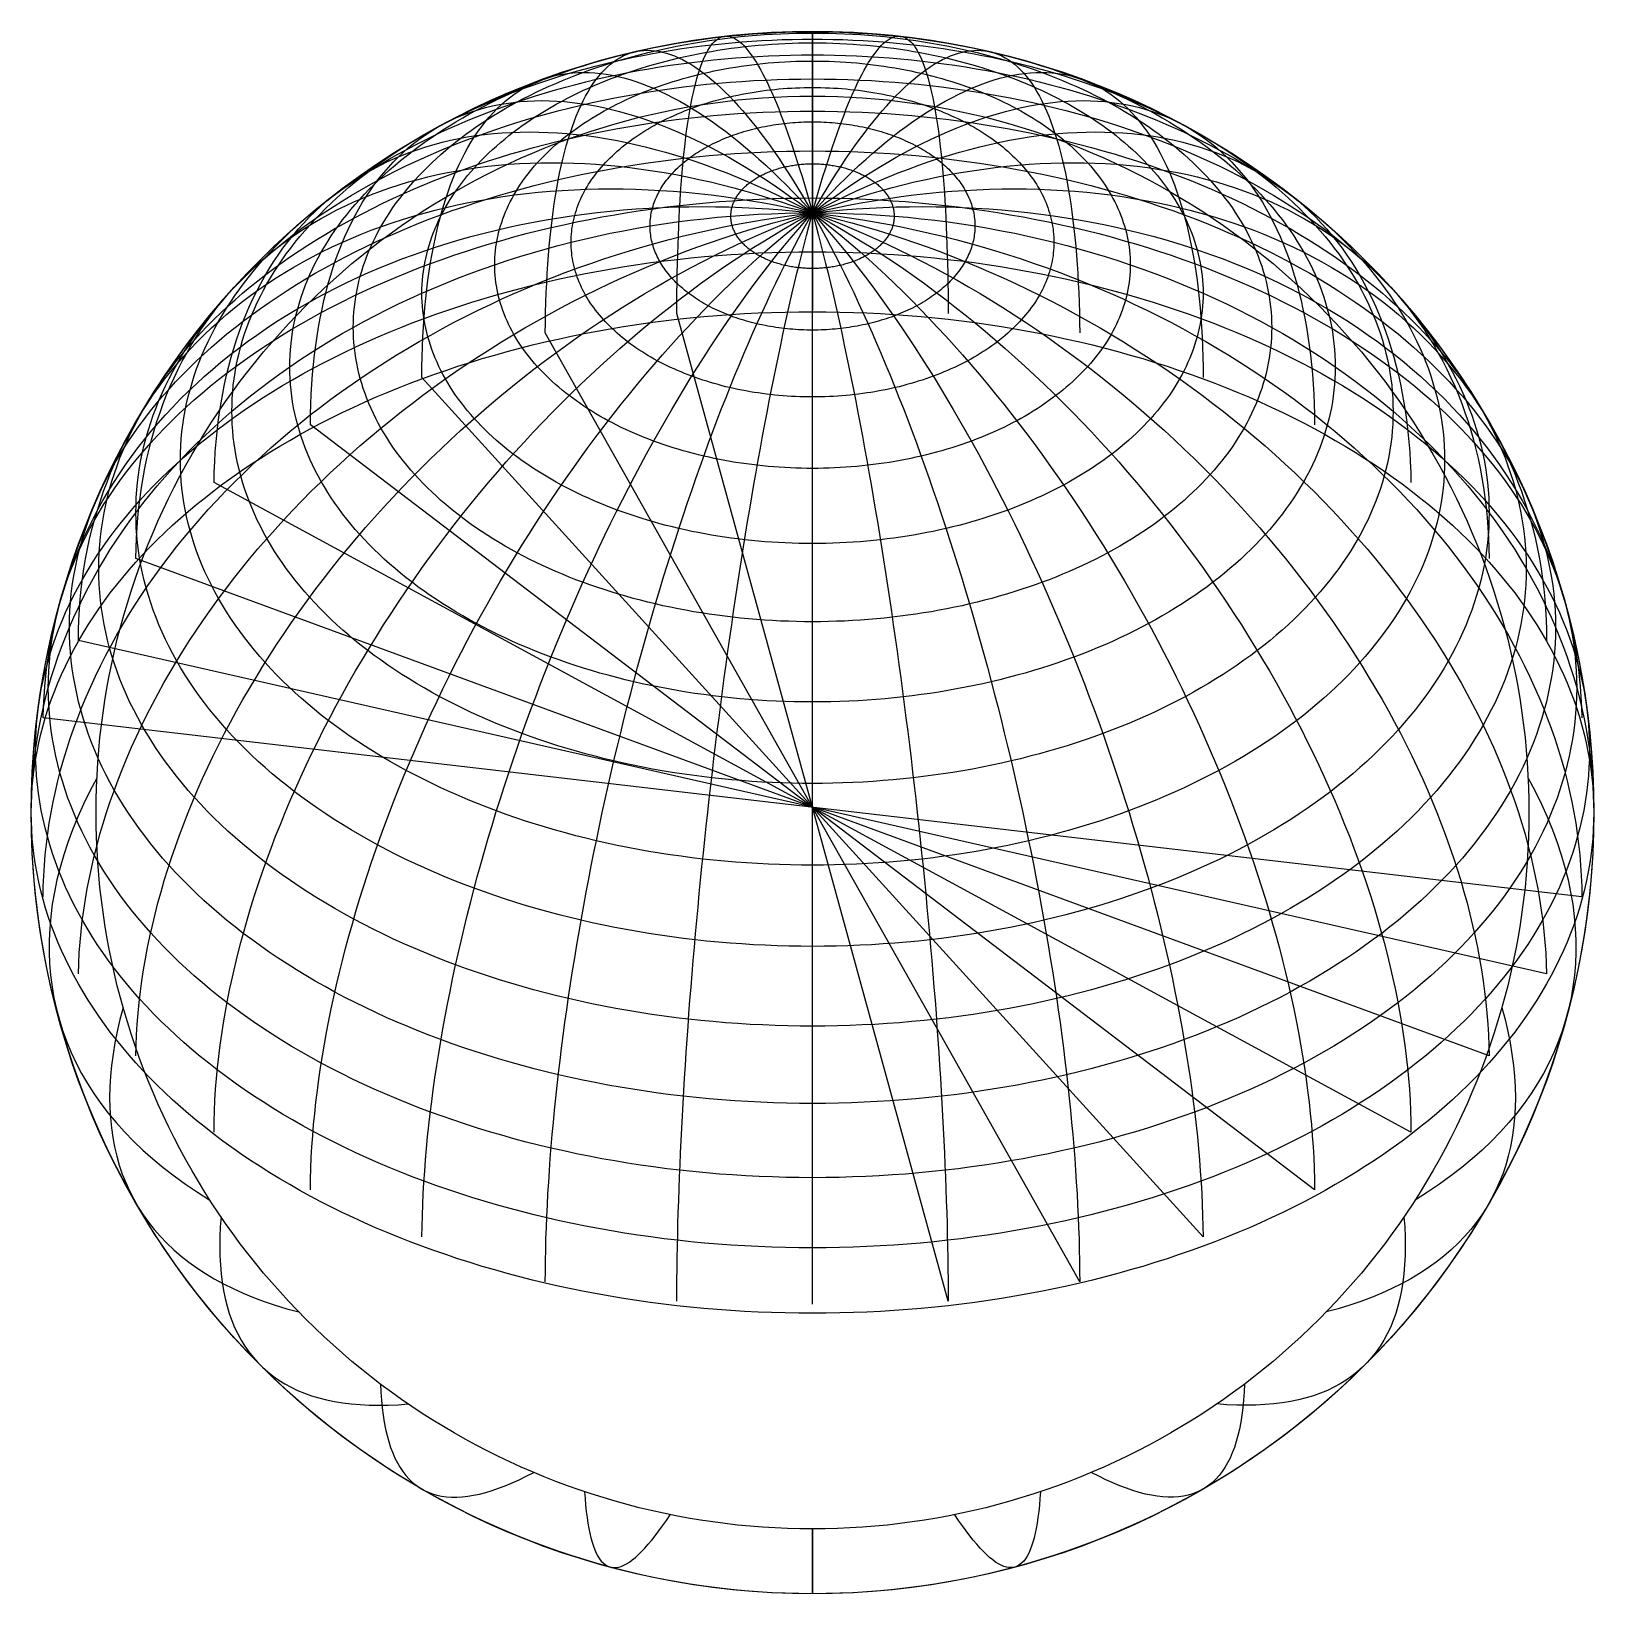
# Model space of a CAD drawing. Header units: millimetres. Extents: x -85 to 85, y -85 to 85.
import ezdxf

# ---------------------------------------------------------------- set-up
doc = ezdxf.new("R2010")
doc.units = ezdxf.units.MM
for name, color, linetype in [('CUT_OUTER', 1, 'Continuous'), ('ENGRAVE', 7, 'Continuous'), ('ENGRAVE_FINE', 8, 'Continuous')]:
    doc.layers.add(name, color=color, linetype=linetype)

msp = doc.modelspace()

# ---------------------------------------------------------------- linework, layer by layer
at = {"layer": 'CUT_OUTER'}
msp.add_circle((0, 0), 85, dxfattribs=at)
at = {"layer": 'ENGRAVE'}
for points in [[(85, 0), (84.9871, -1.4835), (84.9482, -2.9665), (84.8835, -4.4486), (84.7929, -5.9293), (84.6765, -7.4082), (84.5344, -8.8849), (84.3664, -10.3589), (84.1728, -11.8297), (83.9535, -13.2969), (83.7087, -14.7601), (83.4383, -16.2188), (83.1425, -17.6725), (82.8215, -19.1208), (82.4751, -20.5634), (82.1037, -21.9996), (81.7072, -23.4292), (81.2859, -24.8516), (80.8398, -26.2664), (80.3691, -27.6733), (79.8739, -29.0717), (79.3543, -30.4613), (78.8106, -31.8416), (78.2429, -33.2121), (77.6514, -34.5726), (77.0362, -35.9226), (76.3975, -37.2615), (75.7356, -38.5892), (75.0505, -39.9051), (74.3427, -41.2088), (73.6122, -42.5), (72.8592, -43.7782), (72.0841, -45.0431), (71.287, -46.2943), (70.4682, -47.5314), (69.6279, -48.754), (68.7664, -49.9617), (67.884, -51.1543), (66.9809, -52.3312), (66.0574, -53.4922), (65.1138, -54.6369), (64.1503, -55.765), (63.1673, -56.8761), (62.1651, -57.9699), (61.1439, -59.046), (60.1041, -60.1041), (59.046, -61.1439), (57.9699, -62.1651), (56.8761, -63.1673), (55.765, -64.1503), (54.6369, -65.1138), (53.4922, -66.0574), (52.3312, -66.9809), (51.1543, -67.884), (49.9617, -68.7664), (48.754, -69.6279), (47.5314, -70.4682), (46.2943, -71.287), (45.0431, -72.0841), (43.7782, -72.8592), (42.5, -73.6122), (41.2088, -74.3427), (39.9051, -75.0505), (38.5892, -75.7356), (37.2615, -76.3975), (35.9226, -77.0362), (34.5726, -77.6514), (33.2121, -78.2429), (31.8416, -78.8106), (30.4613, -79.3543), (29.0717, -79.8739), (27.6733, -80.3691), (26.2664, -80.8398), (24.8516, -81.2859), (23.4292, -81.7072), (21.9996, -82.1037), (20.5634, -82.4751), (19.1208, -82.8215), (17.6725, -83.1425), (16.2188, -83.4383), (14.7601, -83.7087), (13.2969, -83.9535), (11.8297, -84.1728), (10.3589, -84.3664), (8.8849, -84.5344), (7.4082, -84.6765), (5.9293, -84.7929), (4.4486, -84.8835), (2.9665, -84.9482), (1.4835, -84.9871), (0, -85), (-1.4835, -84.9871), (-2.9665, -84.9482), (-4.4486, -84.8835), (-5.9293, -84.7929), (-7.4082, -84.6765), (-8.8849, -84.5344), (-10.3589, -84.3664), (-11.8297, -84.1728), (-13.2969, -83.9535), (-14.7601, -83.7087), (-16.2188, -83.4383), (-17.6725, -83.1425), (-19.1208, -82.8215), (-20.5634, -82.4751), (-21.9996, -82.1037), (-23.4292, -81.7072), (-24.8516, -81.2859), (-26.2664, -80.8398), (-27.6733, -80.3691), (-29.0717, -79.8739), (-30.4613, -79.3543), (-31.8416, -78.8106), (-33.2121, -78.2429), (-34.5726, -77.6514), (-35.9226, -77.0362), (-37.2615, -76.3975), (-38.5892, -75.7356), (-39.9051, -75.0505), (-41.2088, -74.3427), (-42.5, -73.6122), (-43.7782, -72.8592), (-45.0431, -72.0841), (-46.2943, -71.287), (-47.5314, -70.4682), (-48.754, -69.6279), (-49.9617, -68.7664), (-51.1543, -67.884), (-52.3312, -66.9809), (-53.4922, -66.0574), (-54.6369, -65.1138), (-55.765, -64.1503), (-56.8761, -63.1673), (-57.9699, -62.1651), (-59.046, -61.1439), (-60.1041, -60.1041), (-61.1439, -59.046), (-62.1651, -57.9699), (-63.1673, -56.8761), (-64.1503, -55.765), (-65.1138, -54.6369), (-66.0574, -53.4922), (-66.9809, -52.3312), (-67.884, -51.1543), (-68.7664, -49.9617), (-69.6279, -48.754), (-70.4682, -47.5314), (-71.287, -46.2943), (-72.0841, -45.0431), (-72.8592, -43.7782), (-73.6122, -42.5), (-74.3427, -41.2088), (-75.0505, -39.9051), (-75.7356, -38.5892), (-76.3975, -37.2615), (-77.0362, -35.9226), (-77.6514, -34.5726), (-78.2429, -33.2121), (-78.8106, -31.8416), (-79.3543, -30.4613), (-79.8739, -29.0717), (-80.3691, -27.6733), (-80.8398, -26.2664), (-81.2859, -24.8516), (-81.7072, -23.4292), (-82.1037, -21.9996), (-82.4751, -20.5634), (-82.8215, -19.1208), (-83.1425, -17.6725), (-83.4383, -16.2188), (-83.7087, -14.7601), (-83.9535, -13.2969), (-84.1728, -11.8297), (-84.3664, -10.3589), (-84.5344, -8.8849), (-84.6765, -7.4082), (-84.7929, -5.9293), (-84.8835, -4.4486), (-84.9482, -2.9665), (-84.9871, -1.4835), (-85, 0), (-84.9871, 1.4835), (-84.9482, 2.9665), (-84.8835, 4.4486), (-84.7929, 5.9293), (-84.6765, 7.4082), (-84.5344, 8.8849), (-84.3664, 10.3589), (-84.1728, 11.8297), (-83.9535, 13.2969), (-83.7087, 14.7601), (-83.4383, 16.2188), (-83.1425, 17.6725), (-82.8215, 19.1208), (-82.4751, 20.5634), (-82.1037, 21.9996), (-81.7072, 23.4292), (-81.2859, 24.8516), (-80.8398, 26.2664), (-80.3691, 27.6733), (-79.8739, 29.0717), (-79.3543, 30.4613), (-78.8106, 31.8416), (-78.2429, 33.2121), (-77.6514, 34.5726), (-77.0362, 35.9226), (-76.3975, 37.2615), (-75.7356, 38.5892), (-75.0505, 39.9051), (-74.3427, 41.2088), (-73.6122, 42.5), (-72.8592, 43.7782), (-72.0841, 45.0431), (-71.287, 46.2943), (-70.4682, 47.5314), (-69.6279, 48.754), (-68.7664, 49.9617), (-67.884, 51.1543), (-66.9809, 52.3312), (-66.0574, 53.4922), (-65.1138, 54.6369), (-64.1503, 55.765), (-63.1673, 56.8761), (-62.1651, 57.9699), (-61.1439, 59.046), (-60.1041, 60.1041), (-59.046, 61.1439), (-57.9699, 62.1651), (-56.8761, 63.1673), (-55.765, 64.1503), (-54.6369, 65.1138), (-53.4922, 66.0574), (-52.3312, 66.9809), (-51.1543, 67.884), (-49.9617, 68.7664), (-48.754, 69.6279), (-47.5314, 70.4682), (-46.2943, 71.287), (-45.0431, 72.0841), (-43.7782, 72.8592), (-42.5, 73.6122), (-41.2088, 74.3427), (-39.9051, 75.0505), (-38.5892, 75.7356), (-37.2615, 76.3975), (-35.9226, 77.0362), (-34.5726, 77.6514), (-33.2121, 78.2429), (-31.8416, 78.8106), (-30.4613, 79.3543), (-29.0717, 79.8739), (-27.6733, 80.3691), (-26.2664, 80.8398), (-24.8516, 81.2859), (-23.4292, 81.7072), (-21.9996, 82.1037), (-20.5634, 82.4751), (-19.1208, 82.8215), (-17.6725, 83.1425), (-16.2188, 83.4383), (-14.7601, 83.7087), (-13.2969, 83.9535), (-11.8297, 84.1728), (-10.3589, 84.3664), (-8.8849, 84.5344), (-7.4082, 84.6765), (-5.9293, 84.7929), (-4.4486, 84.8835), (-2.9665, 84.9482), (-1.4835, 84.9871), (0, 85), (1.4835, 84.9871), (2.9665, 84.9482), (4.4486, 84.8835), (5.9293, 84.7929), (7.4082, 84.6765), (8.8849, 84.5344), (10.3589, 84.3664), (11.8297, 84.1728), (13.2969, 83.9535), (14.7601, 83.7087), (16.2188, 83.4383), (17.6725, 83.1425), (19.1208, 82.8215), (20.5634, 82.4751), (21.9996, 82.1037), (23.4292, 81.7072), (24.8516, 81.2859), (26.2664, 80.8398), (27.6733, 80.3691), (29.0717, 79.8739), (30.4613, 79.3543), (31.8416, 78.8106), (33.2121, 78.2429), (34.5726, 77.6514), (35.9226, 77.0362), (37.2615, 76.3975), (38.5892, 75.7356), (39.9051, 75.0505), (41.2088, 74.3427), (42.5, 73.6122), (43.7782, 72.8592), (45.0431, 72.0841), (46.2943, 71.287), (47.5314, 70.4682), (48.754, 69.6279), (49.9617, 68.7664), (51.1543, 67.884), (52.3312, 66.9809), (53.4922, 66.0574), (54.6369, 65.1138), (55.765, 64.1503), (56.8761, 63.1673), (57.9699, 62.1651), (59.046, 61.1439), (60.1041, 60.1041), (61.1439, 59.046), (62.1651, 57.9699), (63.1673, 56.8761), (64.1503, 55.765), (65.1138, 54.6369), (66.0574, 53.4922), (66.9809, 52.3312), (67.884, 51.1543), (68.7664, 49.9617), (69.6279, 48.754), (70.4682, 47.5314), (71.287, 46.2943), (72.0841, 45.0431), (72.8592, 43.7782), (73.6122, 42.5), (74.3427, 41.2088), (75.0505, 39.9051), (75.7356, 38.5892), (76.3975, 37.2615), (77.0362, 35.9226), (77.6514, 34.5726), (78.2429, 33.2121), (78.8106, 31.8416), (79.3543, 30.4613), (79.8739, 29.0717), (80.3691, 27.6733), (80.8398, 26.2664), (81.2859, 24.8516), (81.7072, 23.4292), (82.1037, 21.9996), (82.4751, 20.5634), (82.8215, 19.1208), (83.1425, 17.6725), (83.4383, 16.2188), (83.7087, 14.7601), (83.9535, 13.2969), (84.1728, 11.8297), (84.3664, 10.3589), (84.5344, 8.8849), (84.6765, 7.4082), (84.7929, 5.9293), (84.8835, 4.4486), (84.9482, 2.9665), (84.9871, 1.4835), (85, 0)], [(85, 0), (84.9871, -0.9509), (84.9482, -1.9015), (84.8835, -2.8515), (84.7929, -3.8007), (84.6765, -4.7487), (84.5344, -5.6953), (84.3664, -6.6401), (84.1728, -7.5829), (83.9535, -8.5234), (83.7087, -9.4613), (83.4383, -10.3963), (83.1425, -11.3281), (82.8215, -12.2565), (82.4751, -13.1812), (82.1037, -14.1018), (81.7072, -15.0182), (81.2859, -15.93), (80.8398, -16.8369), (80.3691, -17.7387), (79.8739, -18.6351), (79.3543, -19.5258), (78.8106, -20.4105), (78.2429, -21.2891), (77.6514, -22.1612), (77.0362, -23.0265), (76.3975, -23.8848), (75.7356, -24.7358), (75.0505, -25.5793), (74.3427, -26.415), (73.6122, -27.2426), (72.8592, -28.062), (72.0841, -28.8728), (71.287, -29.6748), (70.4682, -30.4678), (69.6279, -31.2515), (68.7664, -32.0256), (67.884, -32.7901), (66.9809, -33.5445), (66.0574, -34.2887), (65.1138, -35.0225), (64.1503, -35.7456), (63.1673, -36.4578), (62.1651, -37.1589), (61.1439, -37.8487), (60.1041, -38.5269), (59.046, -39.1934), (57.9699, -39.848), (56.8761, -40.4904), (55.765, -41.1206), (54.6369, -41.7381), (53.4922, -42.343), (52.3312, -42.935), (51.1543, -43.5139), (49.9617, -44.0795), (48.754, -44.6317), (47.5314, -45.1703), (46.2943, -45.6952), (45.0431, -46.2061), (43.7782, -46.703), (42.5, -47.1856), (41.2088, -47.6539), (39.9051, -48.1076), (38.5892, -48.5467), (37.2615, -48.971), (35.9226, -49.3804), (34.5726, -49.7748), (33.2121, -50.154), (31.8416, -50.5179), (30.4613, -50.8664), (29.0717, -51.1994), (27.6733, -51.5168), (26.2664, -51.8186), (24.8516, -52.1045), (23.4292, -52.3746), (21.9996, -52.6287), (20.5634, -52.8668), (19.1208, -53.0888), (17.6725, -53.2946), (16.2188, -53.4842), (14.7601, -53.6575), (13.2969, -53.8145), (11.8297, -53.955), (10.3589, -54.0791), (8.8849, -54.1868), (7.4082, -54.2779), (5.9293, -54.3525), (4.4486, -54.4106), (2.9665, -54.4521), (1.4835, -54.477), (0, -54.4853), (-1.4835, -54.477), (-2.9665, -54.4521), (-4.4486, -54.4106), (-5.9293, -54.3525), (-7.4082, -54.2779), (-8.8849, -54.1868), (-10.3589, -54.0791), (-11.8297, -53.955), (-13.2969, -53.8145), (-14.7601, -53.6575), (-16.2188, -53.4842), (-17.6725, -53.2946), (-19.1208, -53.0888), (-20.5634, -52.8668), (-21.9996, -52.6287), (-23.4292, -52.3746), (-24.8516, -52.1045), (-26.2664, -51.8186), (-27.6733, -51.5168), (-29.0717, -51.1994), (-30.4613, -50.8664), (-31.8416, -50.5179), (-33.2121, -50.154), (-34.5726, -49.7748), (-35.9226, -49.3804), (-37.2615, -48.971), (-38.5892, -48.5467), (-39.9051, -48.1076), (-41.2088, -47.6539), (-42.5, -47.1856), (-43.7782, -46.703), (-45.0431, -46.2061), (-46.2943, -45.6952), (-47.5314, -45.1703), (-48.754, -44.6317), (-49.9617, -44.0795), (-51.1543, -43.5139), (-52.3312, -42.935), (-53.4922, -42.343), (-54.6369, -41.7381), (-55.765, -41.1206), (-56.8761, -40.4904), (-57.9699, -39.848), (-59.046, -39.1934), (-60.1041, -38.5269), (-61.1439, -37.8487), (-62.1651, -37.1589), (-63.1673, -36.4578), (-64.1503, -35.7456), (-65.1138, -35.0225), (-66.0574, -34.2887), (-66.9809, -33.5445), (-67.884, -32.7901), (-68.7664, -32.0256), (-69.6279, -31.2515), (-70.4682, -30.4678), (-71.287, -29.6748), (-72.0841, -28.8728), (-72.8592, -28.062), (-73.6122, -27.2426), (-74.3427, -26.415), (-75.0505, -25.5793), (-75.7356, -24.7358), (-76.3975, -23.8848), (-77.0362, -23.0265), (-77.6514, -22.1612), (-78.2429, -21.2891), (-78.8106, -20.4105), (-79.3543, -19.5258), (-79.8739, -18.6351), (-80.3691, -17.7387), (-80.8398, -16.8369), (-81.2859, -15.93), (-81.7072, -15.0182), (-82.1037, -14.1018), (-82.4751, -13.1812), (-82.8215, -12.2565), (-83.1425, -11.3281), (-83.4383, -10.3963), (-83.7087, -9.4613), (-83.9535, -8.5234), (-84.1728, -7.5829), (-84.3664, -6.6401), (-84.5344, -5.6953), (-84.6765, -4.7487), (-84.7929, -3.8007), (-84.8835, -2.8515), (-84.9482, -1.9015), (-84.9871, -0.9509), (-85, 0), (-84.9871, 0.9509), (-84.9482, 1.9015), (-84.8835, 2.8515), (-84.7929, 3.8007), (-84.6765, 4.7487), (-84.5344, 5.6953), (-84.3664, 6.6401), (-84.1728, 7.5829), (-83.9535, 8.5234), (-83.7087, 9.4613), (-83.4383, 10.3963), (-83.1425, 11.3281), (-82.8215, 12.2565), (-82.4751, 13.1812), (-82.1037, 14.1018), (-81.7072, 15.0182), (-81.2859, 15.93), (-80.8398, 16.8369), (-80.3691, 17.7387), (-79.8739, 18.6351), (-79.3543, 19.5258), (-78.8106, 20.4105), (-78.2429, 21.2891), (-77.6514, 22.1612), (-77.0362, 23.0265), (-76.3975, 23.8848), (-75.7356, 24.7358), (-75.0505, 25.5793), (-74.3427, 26.415), (-73.6122, 27.2426), (-72.8592, 28.062), (-72.0841, 28.8728), (-71.287, 29.6748), (-70.4682, 30.4678), (-69.6279, 31.2515), (-68.7664, 32.0256), (-67.884, 32.7901), (-66.9809, 33.5445), (-66.0574, 34.2887), (-65.1138, 35.0225), (-64.1503, 35.7456), (-63.1673, 36.4578), (-62.1651, 37.1589), (-61.1439, 37.8487), (-60.1041, 38.5269), (-59.046, 39.1934), (-57.9699, 39.848), (-56.8761, 40.4904), (-55.765, 41.1206), (-54.6369, 41.7381), (-53.4922, 42.343), (-52.3312, 42.935), (-51.1543, 43.5139), (-49.9617, 44.0795), (-48.754, 44.6317), (-47.5314, 45.1703), (-46.2943, 45.6952), (-45.0431, 46.2061), (-43.7782, 46.703), (-42.5, 47.1856), (-41.2088, 47.6539), (-39.9051, 48.1076), (-38.5892, 48.5467), (-37.2615, 48.971), (-35.9226, 49.3804), (-34.5726, 49.7748), (-33.2121, 50.154), (-31.8416, 50.5179), (-30.4613, 50.8664), (-29.0717, 51.1994), (-27.6733, 51.5168), (-26.2664, 51.8186), (-24.8516, 52.1045), (-23.4292, 52.3746), (-21.9996, 52.6287), (-20.5634, 52.8668), (-19.1208, 53.0888), (-17.6725, 53.2946), (-16.2188, 53.4842), (-14.7601, 53.6575), (-13.2969, 53.8145), (-11.8297, 53.955), (-10.3589, 54.0791), (-8.8849, 54.1868), (-7.4082, 54.2779), (-5.9293, 54.3525), (-4.4486, 54.4106), (-2.9665, 54.4521), (-1.4835, 54.477), (0, 54.4853), (1.4835, 54.477), (2.9665, 54.4521), (4.4486, 54.4106), (5.9293, 54.3525), (7.4082, 54.2779), (8.8849, 54.1868), (10.3589, 54.0791), (11.8297, 53.955), (13.2969, 53.8145), (14.7601, 53.6575), (16.2188, 53.4842), (17.6725, 53.2946), (19.1208, 53.0888), (20.5634, 52.8668), (21.9996, 52.6287), (23.4292, 52.3746), (24.8516, 52.1045), (26.2664, 51.8186), (27.6733, 51.5168), (29.0717, 51.1994), (30.4613, 50.8664), (31.8416, 50.5179), (33.2121, 50.154), (34.5726, 49.7748), (35.9226, 49.3804), (37.2615, 48.971), (38.5892, 48.5467), (39.9051, 48.1076), (41.2088, 47.6539), (42.5, 47.1856), (43.7782, 46.703), (45.0431, 46.2061), (46.2943, 45.6952), (47.5314, 45.1703), (48.754, 44.6317), (49.9617, 44.0795), (51.1543, 43.5139), (52.3312, 42.935), (53.4922, 42.343), (54.6369, 41.7381), (55.765, 41.1206), (56.8761, 40.4904), (57.9699, 39.848), (59.046, 39.1934), (60.1041, 38.5269), (61.1439, 37.8487), (62.1651, 37.1589), (63.1673, 36.4578), (64.1503, 35.7456), (65.1138, 35.0225), (66.0574, 34.2887), (66.9809, 33.5445), (67.884, 32.7901), (68.7664, 32.0256), (69.6279, 31.2515), (70.4682, 30.4678), (71.287, 29.6748), (72.0841, 28.8728), (72.8592, 28.062), (73.6122, 27.2426), (74.3427, 26.415), (75.0505, 25.5793), (75.7356, 24.7358), (76.3975, 23.8848), (77.0362, 23.0265), (77.6514, 22.1612), (78.2429, 21.2891), (78.8106, 20.4105), (79.3543, 19.5258), (79.8739, 18.6351), (80.3691, 17.7387), (80.8398, 16.8369), (81.2859, 15.93), (81.7072, 15.0182), (82.1037, 14.1018), (82.4751, 13.1812), (82.8215, 12.2565), (83.1425, 11.3281), (83.4383, 10.3963), (83.7087, 9.4613), (83.9535, 8.5234), (84.1728, 7.5829), (84.3664, 6.6401), (84.5344, 5.6953), (84.6765, 4.7487), (84.7929, 3.8007), (84.8835, 2.8515), (84.9482, 1.9015), (84.9871, 0.9509), (85, 0)]]:
    msp.add_lwpolyline(points, dxfattribs=at)
at = {"layer": 'ENGRAVE_FINE'}
for points in [[(0, -53.4922), (0, -52.3312), (0, -51.1543), (0, -49.9617), (0, -48.754), (0, -47.5314), (0, -46.2943), (0, -45.0431), (0, -43.7782), (0, -42.5), (0, -41.2088), (0, -39.9051), (0, -38.5892), (0, -37.2615), (0, -35.9226), (0, -34.5726), (0, -33.2121), (0, -31.8416), (0, -30.4613), (0, -29.0717), (0, -27.6733), (0, -26.2664), (0, -24.8516), (0, -23.4292), (0, -21.9996), (0, -20.5634), (0, -19.1208), (0, -17.6725), (0, -16.2188), (0, -14.7601), (0, -13.2969), (0, -11.8297), (0, -10.3589), (0, -8.8849), (0, -7.4082), (0, -5.9293), (0, -4.4486), (0, -2.9665), (0, -1.4835), (0, 0), (0, 1.4835), (0, 2.9665), (0, 4.4486), (0, 5.9293), (0, 7.4082), (0, 8.8849), (0, 10.3589), (0, 11.8297), (0, 13.2969), (0, 14.7601), (0, 16.2188), (0, 17.6725), (0, 19.1208), (0, 20.5634), (0, 21.9996), (0, 23.4292), (0, 24.8516), (0, 26.2664), (0, 27.6733), (0, 29.0717), (0, 30.4613), (0, 31.8416), (0, 33.2121), (0, 34.5726), (0, 35.9226), (0, 37.2615), (0, 38.5892), (0, 39.9051), (0, 41.2088), (0, 42.5), (0, 43.7782), (0, 45.0431), (0, 46.2943), (0, 47.5314), (0, 48.754), (0, 49.9617), (0, 51.1543), (0, 52.3312), (0, 53.4922), (0, 54.6369), (0, 55.765), (0, 56.8761), (0, 57.9699), (0, 59.046), (0, 60.1041), (0, 61.1439), (0, 62.1651), (0, 63.1673), (0, 64.1503), (0, 65.1138), (0, 66.0574), (0, 66.9809), (0, 67.884), (0, 68.7664), (0, 69.6279), (0, 70.4682), (0, 71.287), (0, 72.0841), (0, 72.8592), (0, 73.6122), (0, 74.3427), (0, 75.0505), (0, 75.7356), (0, 76.3975), (0, 77.0362), (0, 77.6514), (0, 78.2429), (0, 78.8106), (0, 79.3543), (0, 79.8739), (0, 80.3691), (0, 80.8398), (0, 81.2859), (0, 81.7072), (0, 82.1037), (0, 82.4751), (0, 82.8215), (0, 83.1425), (0, 83.4383), (0, 83.7087), (0, 83.9535), (0, 84.1728), (0, 84.3664), (0, 84.5344), (0, 84.6765), (0, 84.7929), (0, 84.8835), (0, 84.9482), (0, 84.9871), (0, 85), (0, 84.9871), (0, 84.9482), (0, 84.8835), (0, 84.7929), (0, 84.6765), (0, 84.5344), (0, 84.3664), (0, 84.1728), (0, 83.9535), (0, 83.7087), (0, 83.4383), (0, 83.1425), (0, 82.8215), (0, 82.4751), (0, 82.1037), (0, 81.7072), (0, 81.2859), (0, 80.8398), (0, 80.3691), (0, 79.8739), (0, 79.3543), (0, 78.8106), (0, 78.2429), (0, 77.6514), (0, 77.0362), (0, 76.3975), (0, 75.7356), (0, 75.0505), (0, 74.3427), (0, 73.6122), (0, 72.8592), (0, 72.0841), (0, 71.287), (0, 70.4682), (0, 69.6279), (0, 68.7664), (0, 67.884), (0, 66.9809), (0, 66.0574), (0, 65.1138), (0, 64.1503), (0, 63.1673), (0, 62.1651), (0, 61.1439), (0, 60.1041), (0, 59.046), (0, 57.9699), (0, 56.8761), (0, 55.765), (0, 54.6369)], [(63.1673, 43.6546), (63.1577, 42.9479), (63.1288, 42.2415), (63.0807, 41.5355), (63.0134, 40.8301), (62.9269, 40.1256), (62.8213, 39.4222), (62.6965, 38.72), (62.5526, 38.0194), (62.3896, 37.3205), (62.2077, 36.6235), (62.0067, 35.9286), (61.787, 35.2361), (61.5483, 34.5462), (61.291, 33.8591), (61.0149, 33.1749), (60.7203, 32.4939), (60.4072, 31.8163), (60.0757, 31.1423), (59.7259, 30.4722), (59.3579, 29.806), (58.9718, 29.1441), (58.5677, 28.4866), (58.1458, 27.8337), (57.7062, 27.1856), (57.249, 26.5426), (56.7744, 25.9047), (56.2825, 25.2723), (55.7734, 24.6455), (55.2474, 24.0244), (54.7045, 23.4094), (54.145, 22.8005), (53.5689, 22.1979), (52.9766, 21.6019), (52.3681, 21.0126), (51.7436, 20.4302), (51.1034, 19.8549), (50.4477, 19.2868), (49.7765, 18.7262), (49.0902, 18.1731), (48.389, 17.6278), (47.673, 17.0905), (46.9425, 16.5612), (46.1976, 16.0402), (45.4388, 15.5276), (44.666, 15.0235), (43.8797, 14.5282), (43.08, 14.0417), (42.2672, 13.5643), (41.4415, 13.0961), (40.6032, 12.6371), (39.7525, 12.1876), (38.8897, 11.7477), (38.015, 11.3175), (37.1288, 10.8971), (36.2313, 10.4867), (35.3227, 10.0865), (34.4034, 9.6964), (33.4736, 9.3167), (32.5336, 8.9475), (31.5837, 8.5888), (30.6241, 8.2408), (29.6553, 7.9036), (28.6774, 7.5773), (27.6907, 7.262), (26.6957, 6.9578), (25.6925, 6.6647), (24.6814, 6.3829), (23.6629, 6.1125), (22.6371, 5.8535), (21.6045, 5.606), (20.5653, 5.3701), (19.5198, 5.1459), (18.4683, 4.9334), (17.4113, 4.7327), (16.3489, 4.5438), (15.2816, 4.3669), (14.2096, 4.2019), (13.1332, 4.0489), (12.0529, 3.9081), (10.9689, 3.7793), (9.8815, 3.6626), (8.7912, 3.5582), (7.6982, 3.4659), (6.6028, 3.3859), (5.5054, 3.3182), (4.4063, 3.2628), (3.3059, 3.2196), (2.2045, 3.1888), (1.1024, 3.1703), (0, 3.1641), (-1.1024, 3.1703), (-2.2045, 3.1888), (-3.3059, 3.2196), (-4.4063, 3.2628), (-5.5054, 3.3182), (-6.6028, 3.3859), (-7.6982, 3.4659), (-8.7912, 3.5582), (-9.8815, 3.6626), (-10.9689, 3.7793), (-12.0529, 3.9081), (-13.1332, 4.0489), (-14.2096, 4.2019), (-15.2816, 4.3669), (-16.3489, 4.5438), (-17.4113, 4.7327), (-18.4683, 4.9334), (-19.5198, 5.1459), (-20.5653, 5.3701), (-21.6045, 5.606), (-22.6371, 5.8535), (-23.6629, 6.1125), (-24.6814, 6.3829), (-25.6925, 6.6647), (-26.6957, 6.9578), (-27.6907, 7.262), (-28.6774, 7.5773), (-29.6553, 7.9036), (-30.6241, 8.2408), (-31.5837, 8.5888), (-32.5336, 8.9475), (-33.4736, 9.3167), (-34.4034, 9.6964), (-35.3227, 10.0865), (-36.2313, 10.4867), (-37.1288, 10.8971), (-38.015, 11.3175), (-38.8897, 11.7477), (-39.7525, 12.1876), (-40.6032, 12.6371), (-41.4415, 13.0961), (-42.2672, 13.5643), (-43.08, 14.0417), (-43.8797, 14.5282), (-44.666, 15.0235), (-45.4388, 15.5276), (-46.1976, 16.0402), (-46.9425, 16.5612), (-47.673, 17.0905), (-48.389, 17.6278), (-49.0902, 18.1731), (-49.7765, 18.7262), (-50.4477, 19.2868), (-51.1034, 19.8549), (-51.7436, 20.4302), (-52.3681, 21.0126), (-52.9766, 21.6019), (-53.5689, 22.1979), (-54.145, 22.8005), (-54.7045, 23.4094), (-55.2474, 24.0244), (-55.7734, 24.6455), (-56.2825, 25.2723), (-56.7744, 25.9047), (-57.249, 26.5426), (-57.7062, 27.1856), (-58.1458, 27.8337), (-58.5677, 28.4866), (-58.9718, 29.1441), (-59.3579, 29.806), (-59.7259, 30.4722), (-60.0757, 31.1423), (-60.4072, 31.8163), (-60.7203, 32.4939), (-61.0149, 33.1749), (-61.291, 33.8591), (-61.5483, 34.5462), (-61.787, 35.2361), (-62.0067, 35.9286), (-62.2077, 36.6235), (-62.3896, 37.3205), (-62.5526, 38.0194), (-62.6965, 38.72), (-62.8213, 39.4222), (-62.9269, 40.1256), (-63.0134, 40.8301), (-63.0807, 41.5355), (-63.1288, 42.2415), (-63.1577, 42.9479), (-63.1673, 43.6546), (-63.1577, 44.3612), (-63.1288, 45.0677), (-63.0807, 45.7737), (-63.0134, 46.4791), (-62.9269, 47.1836), (-62.8213, 47.887), (-62.6965, 48.5891), (-62.5526, 49.2898), (-62.3896, 49.9887), (-62.2077, 50.6857), (-62.0067, 51.3805), (-61.787, 52.073), (-61.5483, 52.7629), (-61.291, 53.4501), (-61.0149, 54.1343), (-60.7203, 54.8153), (-60.4072, 55.4928), (-60.0757, 56.1668), (-59.7259, 56.837), (-59.3579, 57.5031), (-58.9718, 58.1651), (-58.5677, 58.8226), (-58.1458, 59.4755), (-57.7062, 60.1235), (-57.249, 60.7666), (-56.7744, 61.4044), (-56.2825, 62.0369), (-55.7734, 62.6637), (-55.2474, 63.2847), (-54.7045, 63.8998), (-54.145, 64.5087), (-53.5689, 65.1112), (-52.9766, 65.7073), (-52.3681, 66.2966), (-51.7436, 66.8789), (-51.1034, 67.4543), (-50.4477, 68.0223), (-49.7765, 68.583), (-49.0902, 69.136), (-48.389, 69.6813), (-47.673, 70.2187), (-46.9425, 70.748), (-46.1976, 71.269), (-45.4388, 71.7816), (-44.666, 72.2857), (-43.8797, 72.781), (-43.08, 73.2674), (-42.2672, 73.7448), (-41.4415, 74.2131), (-40.6032, 74.6721), (-39.7525, 75.1216), (-38.8897, 75.5615), (-38.015, 75.9917), (-37.1288, 76.412), (-36.2313, 76.8224), (-35.3227, 77.2227), (-34.4034, 77.6127), (-33.4736, 77.9924), (-32.5336, 78.3617), (-31.5837, 78.7203), (-30.6241, 79.0683), (-29.6553, 79.4055), (-28.6774, 79.7318), (-27.6907, 80.0472), (-26.6957, 80.3514), (-25.6925, 80.6444), (-24.6814, 80.9262), (-23.6629, 81.1967), (-22.6371, 81.4557), (-21.6045, 81.7032), (-20.5653, 81.9391), (-19.5198, 82.1633), (-18.4683, 82.3758), (-17.4113, 82.5765), (-16.3489, 82.7654), (-15.2816, 82.9423), (-14.2096, 83.1073), (-13.1332, 83.2602), (-12.0529, 83.4011), (-10.9689, 83.5299), (-9.8815, 83.6465), (-8.7912, 83.751), (-7.6982, 83.8432), (-6.6028, 83.9232), (-5.5054, 83.991), (-4.4063, 84.0464), (-3.3059, 84.0895), (-2.2045, 84.1204), (-1.1024, 84.1389), (0, 84.145), (1.1024, 84.1389), (2.2045, 84.1204), (3.3059, 84.0895), (4.4063, 84.0464), (5.5054, 83.991), (6.6028, 83.9232), (7.6982, 83.8432), (8.7912, 83.751), (9.8815, 83.6465), (10.9689, 83.5299), (12.0529, 83.4011), (13.1332, 83.2602), (14.2096, 83.1073), (15.2816, 82.9423), (16.3489, 82.7654), (17.4113, 82.5765), (18.4683, 82.3758), (19.5198, 82.1633), (20.5653, 81.9391), (21.6045, 81.7032), (22.6371, 81.4557), (23.6629, 81.1967), (24.6814, 80.9262), (25.6925, 80.6444), (26.6957, 80.3514), (27.6907, 80.0472), (28.6774, 79.7318), (29.6553, 79.4055), (30.6241, 79.0683), (31.5837, 78.7203), (32.5336, 78.3617), (33.4736, 77.9924), (34.4034, 77.6127), (35.3227, 77.2227), (36.2313, 76.8224), (37.1288, 76.412), (38.015, 75.9917), (38.8897, 75.5615), (39.7525, 75.1216), (40.6032, 74.6721), (41.4415, 74.2131), (42.2672, 73.7448), (43.08, 73.2674), (43.8797, 72.781), (44.666, 72.2857), (45.4388, 71.7816), (46.1976, 71.269), (46.9425, 70.748), (47.673, 70.2187), (48.389, 69.6813), (49.0902, 69.136), (49.7765, 68.583), (50.4477, 68.0223), (51.1034, 67.4543), (51.7436, 66.8789), (52.3681, 66.2966), (52.9766, 65.7073), (53.5689, 65.1112), (54.145, 64.5087), (54.7045, 63.8998), (55.2474, 63.2847), (55.7734, 62.6637), (56.2825, 62.0369), (56.7744, 61.4044), (57.249, 60.7666), (57.7062, 60.1235), (58.1458, 59.4755), (58.5677, 58.8226), (58.9718, 58.1651), (59.3579, 57.5031), (59.7259, 56.837), (60.0757, 56.1668), (60.4072, 55.4928), (60.7203, 54.8153), (61.0149, 54.1343), (61.291, 53.4501), (61.5483, 52.7629), (61.787, 52.073), (62.0067, 51.3805), (62.2077, 50.6857), (62.3896, 49.9887), (62.5526, 49.2898), (62.6965, 48.5891), (62.8213, 47.887), (62.9269, 47.1836), (63.0134, 46.4791), (63.0807, 45.7737), (63.1288, 45.0677), (63.1577, 44.3612), (63.1673, 43.6546)], [(56.8761, 48.4833), (56.8674, 47.847), (56.8415, 47.211), (56.7982, 46.5753), (56.7376, 45.9402), (56.6597, 45.3058), (56.5645, 44.6724), (56.4522, 44.0402), (56.3226, 43.4094), (56.1759, 42.7801), (56.012, 42.1525), (55.8311, 41.5269), (55.6332, 40.9033), (55.4184, 40.2821), (55.1866, 39.6634), (54.9381, 39.0474), (54.6728, 38.4342), (54.3909, 37.8241), (54.0924, 37.2173), (53.7774, 36.6138), (53.4461, 36.014), (53.0984, 35.418), (52.7346, 34.826), (52.3547, 34.2381), (51.9589, 33.6546), (51.5473, 33.0756), (51.1199, 32.5013), (50.677, 31.9318), (50.2186, 31.3674), (49.745, 30.8082), (49.2561, 30.2544), (48.7523, 29.7062), (48.2337, 29.1637), (47.7003, 28.627), (47.1524, 28.0964), (46.5902, 27.572), (46.0137, 27.054), (45.4233, 26.5425), (44.819, 26.0377), (44.201, 25.5397), (43.5696, 25.0487), (42.9249, 24.5649), (42.2672, 24.0883), (41.5965, 23.6192), (40.9132, 23.1576), (40.2175, 22.7038), (39.5095, 22.2578), (38.7894, 21.8198), (38.0575, 21.3899), (37.3141, 20.9683), (36.5593, 20.5551), (35.7933, 20.1503), (35.0164, 19.7542), (34.2289, 19.3669), (33.4309, 18.9884), (32.6228, 18.6189), (31.8047, 18.2585), (30.9769, 17.9073), (30.1397, 17.5654), (29.2934, 17.2329), (28.4381, 16.91), (27.5741, 16.5966), (26.7017, 16.293), (25.8212, 15.9992), (24.9328, 15.7153), (24.0369, 15.4414), (23.1336, 15.1775), (22.2233, 14.9238), (21.3062, 14.6803), (20.3826, 14.4471), (19.4528, 14.2242), (18.517, 14.0118), (17.5757, 13.8099), (16.629, 13.6186), (15.6772, 13.4379), (14.7206, 13.2678), (13.7596, 13.1085), (12.7943, 12.96), (11.8252, 12.8222), (10.8525, 12.6954), (9.8764, 12.5794), (8.8974, 12.4744), (7.9156, 12.3804), (6.9315, 12.2973), (5.9452, 12.2253), (4.9571, 12.1643), (3.9675, 12.1144), (2.9767, 12.0755), (1.9849, 12.0478), (0.9926, 12.0311), (0, 12.0256), (-0.9926, 12.0311), (-1.9849, 12.0478), (-2.9767, 12.0755), (-3.9675, 12.1144), (-4.9571, 12.1643), (-5.9452, 12.2253), (-6.9315, 12.2973), (-7.9156, 12.3804), (-8.8974, 12.4744), (-9.8764, 12.5794), (-10.8525, 12.6954), (-11.8252, 12.8222), (-12.7943, 12.96), (-13.7596, 13.1085), (-14.7206, 13.2678), (-15.6772, 13.4379), (-16.629, 13.6186), (-17.5757, 13.8099), (-18.517, 14.0118), (-19.4528, 14.2242), (-20.3826, 14.4471), (-21.3062, 14.6803), (-22.2233, 14.9238), (-23.1336, 15.1775), (-24.0369, 15.4414), (-24.9328, 15.7153), (-25.8212, 15.9992), (-26.7017, 16.293), (-27.5741, 16.5966), (-28.4381, 16.91), (-29.2934, 17.2329), (-30.1397, 17.5654), (-30.9769, 17.9073), (-31.8047, 18.2585), (-32.6228, 18.6189), (-33.4309, 18.9884), (-34.2289, 19.3669), (-35.0164, 19.7542), (-35.7933, 20.1503), (-36.5593, 20.5551), (-37.3141, 20.9683), (-38.0575, 21.3899), (-38.7894, 21.8198), (-39.5095, 22.2578), (-40.2175, 22.7038), (-40.9132, 23.1576), (-41.5965, 23.6192), (-42.2672, 24.0883), (-42.9249, 24.5649), (-43.5696, 25.0487), (-44.201, 25.5397), (-44.819, 26.0377), (-45.4233, 26.5425), (-46.0137, 27.054), (-46.5902, 27.572), (-47.1524, 28.0964), (-47.7003, 28.627), (-48.2337, 29.1637), (-48.7523, 29.7062), (-49.2561, 30.2544), (-49.745, 30.8082), (-50.2186, 31.3674), (-50.677, 31.9318), (-51.1199, 32.5013), (-51.5473, 33.0756), (-51.9589, 33.6546), (-52.3547, 34.2381), (-52.7346, 34.826), (-53.0984, 35.418), (-53.4461, 36.014), (-53.7774, 36.6138), (-54.0924, 37.2173), (-54.3909, 37.8241), (-54.6728, 38.4342), (-54.9381, 39.0474), (-55.1866, 39.6634), (-55.4184, 40.2821), (-55.6332, 40.9033), (-55.8311, 41.5269), (-56.012, 42.1525), (-56.1759, 42.7801), (-56.3226, 43.4094), (-56.4522, 44.0402), (-56.5645, 44.6724), (-56.6597, 45.3058), (-56.7376, 45.9402), (-56.7982, 46.5753), (-56.8415, 47.211), (-56.8674, 47.847), (-56.8761, 48.4833), (-56.8674, 49.1196), (-56.8415, 49.7557), (-56.7982, 50.3914), (-56.7376, 51.0265), (-56.6597, 51.6608), (-56.5645, 52.2942), (-56.4522, 52.9264), (-56.3226, 53.5573), (-56.1759, 54.1866), (-56.012, 54.8141), (-55.8311, 55.4398), (-55.6332, 56.0633), (-55.4184, 56.6845), (-55.1866, 57.3033), (-54.9381, 57.9193), (-54.6728, 58.5324), (-54.3909, 59.1425), (-54.0924, 59.7494), (-53.7774, 60.3528), (-53.4461, 60.9526), (-53.0984, 61.5486), (-52.7346, 62.1406), (-52.3547, 62.7285), (-51.9589, 63.312), (-51.5473, 63.891), (-51.1199, 64.4654), (-50.677, 65.0348), (-50.2186, 65.5992), (-49.745, 66.1584), (-49.2561, 66.7122), (-48.7523, 67.2605), (-48.2337, 67.803), (-47.7003, 68.3396), (-47.1524, 68.8702), (-46.5902, 69.3946), (-46.0137, 69.9127), (-45.4233, 70.4242), (-44.819, 70.929), (-44.201, 71.4269), (-43.5696, 71.9179), (-42.9249, 72.4018), (-42.2672, 72.8783), (-41.5965, 73.3475), (-40.9132, 73.809), (-40.2175, 74.2629), (-39.5095, 74.7088), (-38.7894, 75.1468), (-38.0575, 75.5767), (-37.3141, 75.9983), (-36.5593, 76.4116), (-35.7933, 76.8163), (-35.0164, 77.2124), (-34.2289, 77.5998), (-33.4309, 77.9783), (-32.6228, 78.3478), (-31.8047, 78.7082), (-30.9769, 79.0594), (-30.1397, 79.4013), (-29.2934, 79.7337), (-28.4381, 80.0567), (-27.5741, 80.37), (-26.7017, 80.6736), (-25.8212, 80.9674), (-24.9328, 81.2513), (-24.0369, 81.5253), (-23.1336, 81.7891), (-22.2233, 82.0429), (-21.3062, 82.2864), (-20.3826, 82.5196), (-19.4528, 82.7424), (-18.517, 82.9548), (-17.5757, 83.1567), (-16.629, 83.3481), (-15.6772, 83.5288), (-14.7206, 83.6988), (-13.7596, 83.8581), (-12.7943, 84.0067), (-11.8252, 84.1444), (-10.8525, 84.2713), (-9.8764, 84.3872), (-8.8974, 84.4922), (-7.9156, 84.5863), (-6.9315, 84.6693), (-5.9452, 84.7414), (-4.9571, 84.8024), (-3.9675, 84.8523), (-2.9767, 84.8911), (-1.9849, 84.9189), (-0.9926, 84.9355), (0, 84.9411), (0.9926, 84.9355), (1.9849, 84.9189), (2.9767, 84.8911), (3.9675, 84.8523), (4.9571, 84.8024), (5.9452, 84.7414), (6.9315, 84.6693), (7.9156, 84.5863), (8.8974, 84.4922), (9.8764, 84.3872), (10.8525, 84.2713), (11.8252, 84.1444), (12.7943, 84.0067), (13.7596, 83.8581), (14.7206, 83.6988), (15.6772, 83.5288), (16.629, 83.3481), (17.5757, 83.1567), (18.517, 82.9548), (19.4528, 82.7424), (20.3826, 82.5196), (21.3062, 82.2864), (22.2233, 82.0429), (23.1336, 81.7891), (24.0369, 81.5253), (24.9328, 81.2513), (25.8212, 80.9674), (26.7017, 80.6736), (27.5741, 80.37), (28.4381, 80.0567), (29.2934, 79.7337), (30.1397, 79.4013), (30.9769, 79.0594), (31.8047, 78.7082), (32.6228, 78.3478), (33.4309, 77.9783), (34.2289, 77.5998), (35.0164, 77.2124), (35.7933, 76.8163), (36.5593, 76.4116), (37.3141, 75.9983), (38.0575, 75.5767), (38.7894, 75.1468), (39.5095, 74.7088), (40.2175, 74.2629), (40.9132, 73.809), (41.5965, 73.3475), (42.2672, 72.8783), (42.9249, 72.4018), (43.5696, 71.9179), (44.201, 71.4269), (44.819, 70.929), (45.4233, 70.4242), (46.0137, 69.9127), (46.5902, 69.3946), (47.1524, 68.8702), (47.7003, 68.3396), (48.2337, 67.803), (48.7523, 67.2605), (49.2561, 66.7122), (49.745, 66.1584), (50.2186, 65.5992), (50.677, 65.0348), (51.1199, 64.4654), (51.5473, 63.891), (51.9589, 63.312), (52.3547, 62.7285), (52.7346, 62.1406), (53.0984, 61.5486), (53.4461, 60.9526), (53.7774, 60.3528), (54.0924, 59.7494), (54.3909, 59.1425), (54.6728, 58.5324), (54.9381, 57.9193), (55.1866, 57.3033), (55.4184, 56.6845), (55.6332, 56.0633), (55.8311, 55.4398), (56.012, 54.8141), (56.1759, 54.1866), (56.3226, 53.5573), (56.4522, 52.9264), (56.5645, 52.2942), (56.6597, 51.6608), (56.7376, 51.0265), (56.7982, 50.3914), (56.8415, 49.7557), (56.8674, 49.1196), (56.8761, 48.4833)], [(49.9617, 52.7809), (49.9541, 52.2219), (49.9313, 51.6632), (49.8933, 51.1048), (49.84, 50.5469), (49.7716, 49.9897), (49.6881, 49.4333), (49.5893, 48.8779), (49.4755, 48.3238), (49.3466, 47.771), (49.2027, 47.2197), (49.0438, 46.6701), (48.87, 46.1224), (48.6812, 45.5767), (48.4777, 45.0332), (48.2593, 44.492), (48.0263, 43.9534), (47.7787, 43.4175), (47.5164, 42.8844), (47.2398, 42.3543), (46.9487, 41.8275), (46.6433, 41.3039), (46.3237, 40.7839), (45.99, 40.2675), (45.6423, 39.7549), (45.2807, 39.2463), (44.9053, 38.7418), (44.5162, 38.2415), (44.1136, 37.7457), (43.6975, 37.2545), (43.2681, 36.7681), (42.8256, 36.2864), (42.37, 35.8099), (41.9014, 35.3385), (41.4202, 34.8724), (40.9263, 34.4117), (40.4199, 33.9567), (39.9012, 33.5074), (39.3704, 33.0639), (38.8276, 32.6265), (38.2729, 32.1952), (37.7066, 31.7702), (37.1288, 31.3515), (36.5397, 30.9394), (35.9395, 30.534), (35.3283, 30.1353), (34.7063, 29.7436), (34.0738, 29.3588), (33.4309, 28.9812), (32.7779, 28.6108), (32.1148, 28.2478), (31.4419, 27.8923), (30.7595, 27.5443), (30.0677, 27.2041), (29.3668, 26.8716), (28.6569, 26.547), (27.9383, 26.2304), (27.2111, 25.9219), (26.4757, 25.6216), (25.7322, 25.3295), (24.9809, 25.0459), (24.2219, 24.7706), (23.4556, 24.5039), (22.6822, 24.2458), (21.9018, 23.9964), (21.1147, 23.7558), (20.3213, 23.524), (19.5216, 23.3011), (18.716, 23.0872), (17.9047, 22.8824), (17.0879, 22.6866), (16.266, 22.5), (15.439, 22.3227), (14.6074, 22.1546), (13.7713, 21.9959), (12.9311, 21.8465), (12.0868, 21.7065), (11.2389, 21.576), (10.3876, 21.4551), (9.5332, 21.3436), (8.6758, 21.2418), (7.8157, 21.1495), (6.9533, 21.0669), (6.0888, 20.9939), (5.2224, 20.9307), (4.3545, 20.8771), (3.4852, 20.8332), (2.6148, 20.7991), (1.7436, 20.7747), (0.872, 20.7601), (0, 20.7552), (-0.872, 20.7601), (-1.7436, 20.7747), (-2.6148, 20.7991), (-3.4852, 20.8332), (-4.3545, 20.8771), (-5.2224, 20.9307), (-6.0888, 20.9939), (-6.9533, 21.0669), (-7.8157, 21.1495), (-8.6758, 21.2418), (-9.5332, 21.3436), (-10.3876, 21.4551), (-11.2389, 21.576), (-12.0868, 21.7065), (-12.9311, 21.8465), (-13.7713, 21.9959), (-14.6074, 22.1546), (-15.439, 22.3227), (-16.266, 22.5), (-17.0879, 22.6866), (-17.9047, 22.8824), (-18.716, 23.0872), (-19.5216, 23.3011), (-20.3213, 23.524), (-21.1147, 23.7558), (-21.9018, 23.9964), (-22.6822, 24.2458), (-23.4556, 24.5039), (-24.2219, 24.7706), (-24.9809, 25.0459), (-25.7322, 25.3295), (-26.4757, 25.6216), (-27.2111, 25.9219), (-27.9383, 26.2304), (-28.6569, 26.547), (-29.3668, 26.8716), (-30.0677, 27.2041), (-30.7595, 27.5443), (-31.4419, 27.8923), (-32.1148, 28.2478), (-32.7779, 28.6108), (-33.4309, 28.9812), (-34.0738, 29.3588), (-34.7063, 29.7436), (-35.3283, 30.1353), (-35.9395, 30.534), (-36.5397, 30.9394), (-37.1288, 31.3515), (-37.7066, 31.7702), (-38.2729, 32.1952), (-38.8276, 32.6265), (-39.3704, 33.0639), (-39.9012, 33.5074), (-40.4199, 33.9567), (-40.9263, 34.4117), (-41.4202, 34.8724), (-41.9014, 35.3385), (-42.37, 35.8099), (-42.8256, 36.2864), (-43.2681, 36.7681), (-43.6975, 37.2545), (-44.1136, 37.7457), (-44.5162, 38.2415), (-44.9053, 38.7418), (-45.2807, 39.2463), (-45.6423, 39.7549), (-45.99, 40.2675), (-46.3237, 40.7839), (-46.6433, 41.3039), (-46.9487, 41.8275), (-47.2398, 42.3543), (-47.5164, 42.8844), (-47.7787, 43.4175), (-48.0263, 43.9534), (-48.2593, 44.492), (-48.4777, 45.0332), (-48.6812, 45.5767), (-48.87, 46.1224), (-49.0438, 46.6701), (-49.2027, 47.2197), (-49.3466, 47.771), (-49.4755, 48.3238), (-49.5893, 48.8779), (-49.6881, 49.4333), (-49.7716, 49.9897), (-49.84, 50.5469), (-49.8933, 51.1048), (-49.9313, 51.6632), (-49.9541, 52.2219), (-49.9617, 52.7809), (-49.9541, 53.3398), (-49.9313, 53.8986), (-49.8933, 54.457), (-49.84, 55.0149), (-49.7716, 55.5721), (-49.6881, 56.1285), (-49.5893, 56.6838), (-49.4755, 57.238), (-49.3466, 57.7908), (-49.2027, 58.3421), (-49.0438, 58.8917), (-48.87, 59.4394), (-48.6812, 59.9851), (-48.4777, 60.5286), (-48.2593, 61.0697), (-48.0263, 61.6083), (-47.7787, 62.1443), (-47.5164, 62.6773), (-47.2398, 63.2074), (-46.9487, 63.7343), (-46.6433, 64.2578), (-46.3237, 64.7779), (-45.99, 65.2943), (-45.6423, 65.8069), (-45.2807, 66.3155), (-44.9053, 66.82), (-44.5162, 67.3202), (-44.1136, 67.816), (-43.6975, 68.3072), (-43.2681, 68.7937), (-42.8256, 69.2753), (-42.37, 69.7519), (-41.9014, 70.2233), (-41.4202, 70.6894), (-40.9263, 71.15), (-40.4199, 71.6051), (-39.9012, 72.0544), (-39.3704, 72.4978), (-38.8276, 72.9353), (-38.2729, 73.3666), (-37.7066, 73.7916), (-37.1288, 74.2102), (-36.5397, 74.6223), (-35.9395, 75.0278), (-35.3283, 75.4264), (-34.7063, 75.8182), (-34.0738, 76.2029), (-33.4309, 76.5806), (-32.7779, 76.9509), (-32.1148, 77.3139), (-31.4419, 77.6695), (-30.7595, 78.0174), (-30.0677, 78.3577), (-29.3668, 78.6902), (-28.6569, 79.0147), (-27.9383, 79.3313), (-27.2111, 79.6398), (-26.4757, 79.9402), (-25.7322, 80.2322), (-24.9809, 80.5159), (-24.2219, 80.7911), (-23.4556, 81.0578), (-22.6822, 81.3159), (-21.9018, 81.5653), (-21.1147, 81.806), (-20.3213, 82.0378), (-19.5216, 82.2606), (-18.716, 82.4745), (-17.9047, 82.6794), (-17.0879, 82.8751), (-16.266, 83.0617), (-15.439, 83.2391), (-14.6074, 83.4071), (-13.7713, 83.5659), (-12.9311, 83.7153), (-12.0868, 83.8552), (-11.2389, 83.9857), (-10.3876, 84.1067), (-9.5332, 84.2181), (-8.6758, 84.32), (-7.8157, 84.4122), (-6.9533, 84.4948), (-6.0888, 84.5678), (-5.2224, 84.6311), (-4.3545, 84.6846), (-3.4852, 84.7285), (-2.6148, 84.7626), (-1.7436, 84.787), (-0.872, 84.8016), (0, 84.8065), (0.872, 84.8016), (1.7436, 84.787), (2.6148, 84.7626), (3.4852, 84.7285), (4.3545, 84.6846), (5.2224, 84.6311), (6.0888, 84.5678), (6.9533, 84.4948), (7.8157, 84.4122), (8.6758, 84.32), (9.5332, 84.2181), (10.3876, 84.1067), (11.2389, 83.9857), (12.0868, 83.8552), (12.9311, 83.7153), (13.7713, 83.5659), (14.6074, 83.4071), (15.439, 83.2391), (16.266, 83.0617), (17.0879, 82.8751), (17.9047, 82.6794), (18.716, 82.4745), (19.5216, 82.2606), (20.3213, 82.0378), (21.1147, 81.806), (21.9018, 81.5653), (22.6822, 81.3159), (23.4556, 81.0578), (24.2219, 80.7911), (24.9809, 80.5159), (25.7322, 80.2322), (26.4757, 79.9402), (27.2111, 79.6398), (27.9383, 79.3313), (28.6569, 79.0147), (29.3668, 78.6902), (30.0677, 78.3577), (30.7595, 78.0174), (31.4419, 77.6695), (32.1148, 77.3139), (32.7779, 76.9509), (33.4309, 76.5806), (34.0738, 76.2029), (34.7063, 75.8182), (35.3283, 75.4264), (35.9395, 75.0278), (36.5397, 74.6223), (37.1288, 74.2102), (37.7066, 73.7916), (38.2729, 73.3666), (38.8276, 72.9353), (39.3704, 72.4978), (39.9012, 72.0544), (40.4199, 71.6051), (40.9263, 71.15), (41.4202, 70.6894), (41.9014, 70.2233), (42.37, 69.7519), (42.8256, 69.2753), (43.2681, 68.7937), (43.6975, 68.3072), (44.1136, 67.816), (44.5162, 67.3202), (44.9053, 66.82), (45.2807, 66.3155), (45.6423, 65.8069), (45.99, 65.2943), (46.3237, 64.7779), (46.6433, 64.2578), (46.9487, 63.7343), (47.2398, 63.2074), (47.5164, 62.6773), (47.7787, 62.1443), (48.0263, 61.6083), (48.2593, 61.0697), (48.4777, 60.5286), (48.6812, 59.9851), (48.87, 59.4394), (49.0438, 58.8917), (49.2027, 58.3421), (49.3466, 57.7908), (49.4755, 57.238), (49.5893, 56.6838), (49.6881, 56.1285), (49.7716, 55.5721), (49.84, 55.0149), (49.8933, 54.457), (49.9313, 53.8986), (49.9541, 53.3398), (49.9617, 52.7809)], [(42.5, 56.5001), (42.4935, 56.0247), (42.4741, 55.5494), (42.4418, 55.0744), (42.3965, 54.5998), (42.3383, 54.1258), (42.2672, 53.6525), (42.1832, 53.1801), (42.0864, 52.7087), (41.9768, 52.2385), (41.8543, 51.7695), (41.7192, 51.302), (41.5713, 50.8361), (41.4107, 50.3719), (41.2376, 49.9096), (41.0518, 49.4492), (40.8536, 48.9911), (40.643, 48.5352), (40.4199, 48.0817), (40.1845, 47.6308), (39.9369, 47.1826), (39.6772, 46.7373), (39.4053, 46.2949), (39.1215, 45.8556), (38.8257, 45.4196), (38.5181, 44.9869), (38.1987, 44.5578), (37.8678, 44.1322), (37.5253, 43.7105), (37.1713, 43.2927), (36.8061, 42.8788), (36.4296, 42.4691), (36.042, 42.0637), (35.6435, 41.6627), (35.2341, 41.2663), (34.814, 40.8744), (34.3832, 40.4873), (33.942, 40.1051), (33.4905, 39.7279), (33.0287, 39.3558), (32.5569, 38.9889), (32.0752, 38.6274), (31.5837, 38.2713), (31.0825, 37.9207), (30.5719, 37.5758), (30.052, 37.2367), (29.523, 36.9034), (28.9849, 36.5761), (28.4381, 36.2549), (27.8825, 35.9399), (27.3185, 35.6311), (26.7461, 35.3286), (26.1656, 35.0327), (25.5771, 34.7432), (24.9809, 34.4604), (24.377, 34.1843), (23.7657, 33.915), (23.1472, 33.6525), (22.5216, 33.3971), (21.8891, 33.1486), (21.25, 32.9073), (20.6044, 32.6732), (19.9525, 32.4463), (19.2946, 32.2268), (18.6308, 32.0146), (17.9613, 31.8099), (17.2863, 31.6128), (16.6061, 31.4232), (15.9208, 31.2412), (15.2306, 31.067), (14.5359, 30.9004), (13.8366, 30.7417), (13.1332, 30.5909), (12.4258, 30.4479), (11.7146, 30.3128), (10.9998, 30.1858), (10.2817, 30.0667), (9.5604, 29.9557), (8.8362, 29.8528), (8.1094, 29.758), (7.38, 29.6714), (6.6485, 29.5929), (5.9149, 29.5226), (5.1794, 29.4606), (4.4425, 29.4067), (3.7041, 29.3612), (2.9647, 29.3239), (2.2243, 29.2948), (1.4832, 29.2741), (0.7417, 29.2617), (0, 29.2575), (-0.7417, 29.2617), (-1.4832, 29.2741), (-2.2243, 29.2948), (-2.9647, 29.3239), (-3.7041, 29.3612), (-4.4425, 29.4067), (-5.1794, 29.4606), (-5.9149, 29.5226), (-6.6485, 29.5929), (-7.38, 29.6714), (-8.1094, 29.758), (-8.8362, 29.8528), (-9.5604, 29.9557), (-10.2817, 30.0667), (-10.9998, 30.1858), (-11.7146, 30.3128), (-12.4258, 30.4479), (-13.1332, 30.5909), (-13.8366, 30.7417), (-14.5359, 30.9004), (-15.2306, 31.067), (-15.9208, 31.2412), (-16.6061, 31.4232), (-17.2863, 31.6128), (-17.9613, 31.8099), (-18.6308, 32.0146), (-19.2946, 32.2268), (-19.9525, 32.4463), (-20.6044, 32.6732), (-21.25, 32.9073), (-21.8891, 33.1486), (-22.5216, 33.3971), (-23.1472, 33.6525), (-23.7657, 33.915), (-24.377, 34.1843), (-24.9809, 34.4604), (-25.5771, 34.7432), (-26.1656, 35.0327), (-26.7461, 35.3286), (-27.3185, 35.6311), (-27.8825, 35.9399), (-28.4381, 36.2549), (-28.9849, 36.5761), (-29.523, 36.9034), (-30.052, 37.2367), (-30.5719, 37.5758), (-31.0825, 37.9207), (-31.5837, 38.2713), (-32.0752, 38.6274), (-32.5569, 38.9889), (-33.0287, 39.3558), (-33.4905, 39.7279), (-33.942, 40.1051), (-34.3832, 40.4873), (-34.814, 40.8744), (-35.2341, 41.2663), (-35.6435, 41.6627), (-36.042, 42.0637), (-36.4296, 42.4691), (-36.8061, 42.8788), (-37.1713, 43.2927), (-37.5253, 43.7105), (-37.8678, 44.1322), (-38.1987, 44.5578), (-38.5181, 44.9869), (-38.8257, 45.4196), (-39.1215, 45.8556), (-39.4053, 46.2949), (-39.6772, 46.7373), (-39.9369, 47.1826), (-40.1845, 47.6308), (-40.4199, 48.0817), (-40.643, 48.5352), (-40.8536, 48.9911), (-41.0518, 49.4492), (-41.2376, 49.9096), (-41.4107, 50.3719), (-41.5713, 50.8361), (-41.7192, 51.302), (-41.8543, 51.7695), (-41.9768, 52.2385), (-42.0864, 52.7087), (-42.1832, 53.1801), (-42.2672, 53.6525), (-42.3383, 54.1258), (-42.3965, 54.5998), (-42.4418, 55.0744), (-42.4741, 55.5494), (-42.4935, 56.0247), (-42.5, 56.5001), (-42.4935, 56.9756), (-42.4741, 57.4509), (-42.4418, 57.9259), (-42.3965, 58.4005), (-42.3383, 58.8745), (-42.2672, 59.3478), (-42.1832, 59.8202), (-42.0864, 60.2916), (-41.9768, 60.7618), (-41.8543, 61.2308), (-41.7192, 61.6983), (-41.5713, 62.1642), (-41.4107, 62.6284), (-41.2376, 63.0907), (-41.0518, 63.5511), (-40.8536, 64.0092), (-40.643, 64.4651), (-40.4199, 64.9186), (-40.1845, 65.3695), (-39.9369, 65.8177), (-39.6772, 66.263), (-39.4053, 66.7054), (-39.1215, 67.1447), (-38.8257, 67.5807), (-38.5181, 68.0134), (-38.1987, 68.4425), (-37.8678, 68.868), (-37.5253, 69.2898), (-37.1713, 69.7076), (-36.8061, 70.1215), (-36.4296, 70.5311), (-36.042, 70.9365), (-35.6435, 71.3375), (-35.2341, 71.734), (-34.814, 72.1259), (-34.3832, 72.513), (-33.942, 72.8952), (-33.4905, 73.2724), (-33.0287, 73.6445), (-32.5569, 74.0114), (-32.0752, 74.3729), (-31.5837, 74.729), (-31.0825, 75.0796), (-30.5719, 75.4245), (-30.052, 75.7636), (-29.523, 76.0969), (-28.9849, 76.4241), (-28.4381, 76.7454), (-27.8825, 77.0604), (-27.3185, 77.3692), (-26.7461, 77.6716), (-26.1656, 77.9676), (-25.5771, 78.2571), (-24.9809, 78.5399), (-24.377, 78.816), (-23.7657, 79.0853), (-23.1472, 79.3477), (-22.5216, 79.6032), (-21.8891, 79.8516), (-21.25, 80.093), (-20.6044, 80.3271), (-19.9525, 80.554), (-19.2946, 80.7735), (-18.6308, 80.9857), (-17.9613, 81.1904), (-17.2863, 81.3875), (-16.6061, 81.5771), (-15.9208, 81.7591), (-15.2306, 81.9333), (-14.5359, 82.0998), (-13.8366, 82.2586), (-13.1332, 82.4094), (-12.4258, 82.5524), (-11.7146, 82.6874), (-10.9998, 82.8145), (-10.2817, 82.9336), (-9.5604, 83.0446), (-8.8362, 83.1475), (-8.1094, 83.2423), (-7.38, 83.3289), (-6.6485, 83.4074), (-5.9149, 83.4777), (-5.1794, 83.5397), (-4.4425, 83.5935), (-3.7041, 83.6391), (-2.9647, 83.6764), (-2.2243, 83.7054), (-1.4832, 83.7262), (-0.7417, 83.7386), (0, 83.7428), (0.7417, 83.7386), (1.4832, 83.7262), (2.2243, 83.7054), (2.9647, 83.6764), (3.7041, 83.6391), (4.4425, 83.5935), (5.1794, 83.5397), (5.9149, 83.4777), (6.6485, 83.4074), (7.38, 83.3289), (8.1094, 83.2423), (8.8362, 83.1475), (9.5604, 83.0446), (10.2817, 82.9336), (10.9998, 82.8145), (11.7146, 82.6874), (12.4258, 82.5524), (13.1332, 82.4094), (13.8366, 82.2586), (14.5359, 82.0998), (15.2306, 81.9333), (15.9208, 81.7591), (16.6061, 81.5771), (17.2863, 81.3875), (17.9613, 81.1904), (18.6308, 80.9857), (19.2946, 80.7735), (19.9525, 80.554), (20.6044, 80.3271), (21.25, 80.093), (21.8891, 79.8516), (22.5216, 79.6032), (23.1472, 79.3477), (23.7657, 79.0853), (24.377, 78.816), (24.9809, 78.5399), (25.5771, 78.2571), (26.1656, 77.9676), (26.7461, 77.6716), (27.3185, 77.3692), (27.8825, 77.0604), (28.4381, 76.7454), (28.9849, 76.4241), (29.523, 76.0969), (30.052, 75.7636), (30.5719, 75.4245), (31.0825, 75.0796), (31.5837, 74.729), (32.0752, 74.3729), (32.5569, 74.0114), (33.0287, 73.6445), (33.4905, 73.2724), (33.942, 72.8952), (34.3832, 72.513), (34.814, 72.1259), (35.2341, 71.734), (35.6435, 71.3375), (36.042, 70.9365), (36.4296, 70.5311), (36.8061, 70.1215), (37.1713, 69.7076), (37.5253, 69.2898), (37.8678, 68.868), (38.1987, 68.4425), (38.5181, 68.0134), (38.8257, 67.5807), (39.1215, 67.1447), (39.4053, 66.7054), (39.6772, 66.263), (39.9369, 65.8177), (40.1845, 65.3695), (40.4199, 64.9186), (40.643, 64.4651), (40.8536, 64.0092), (41.0518, 63.5511), (41.2376, 63.0907), (41.4107, 62.6284), (41.5713, 62.1642), (41.7192, 61.6983), (41.8543, 61.2308), (41.9768, 60.7618), (42.0864, 60.2916), (42.1832, 59.8202), (42.2672, 59.3478), (42.3383, 58.8745), (42.3965, 58.4005), (42.4418, 57.9259), (42.4741, 57.4509), (42.4935, 56.9756), (42.5, 56.5001)], [(-14.7597, -53.1598), (-14.7555, -52.006), (-14.7468, -50.8364), (-14.7336, -49.6513), (-14.7159, -48.451), (-14.6937, -47.236), (-14.6671, -46.0066), (-14.636, -44.7632), (-14.6004, -43.5062), (-14.5604, -42.2359), (-14.5159, -40.9527), (-14.4671, -39.6571), (-14.4138, -38.3494), (-14.3561, -37.03), (-14.2941, -35.6993), (-14.2277, -34.3578), (-14.157, -33.0058), (-14.0819, -31.6437), (-14.0026, -30.272), (-13.919, -28.8911), (-13.8312, -27.5013), (-13.7391, -26.1032), (-13.6429, -24.6972), (-13.5425, -23.2836), (-13.438, -21.8629), (-13.3294, -20.4356), (-13.2167, -19.002), (-13.1, -17.5627), (-12.9793, -16.118), (-12.8547, -14.6684), (-12.7261, -13.2143), (-12.5937, -11.7562), (-12.4574, -10.2945), (-12.3174, -8.8297), (-12.1736, -7.3622), (-12.026, -5.8925), (-11.8748, -4.4209), (-11.72, -2.948), (-11.5617, -1.4742), (-11.3998, 0), (-11.2344, 1.4742), (-11.0656, 2.948), (-10.8935, 4.4209), (-10.718, 5.8925), (-10.5392, 7.3622), (-10.3573, 8.8297), (-10.1722, 10.2945), (-9.984, 11.7562), (-9.7927, 13.2143), (-9.5985, 14.6684), (-9.4013, 16.118), (-9.2013, 17.5627), (-8.9985, 19.002), (-8.7929, 20.4356), (-8.5847, 21.8629), (-8.3739, 23.2836), (-8.1604, 24.6972), (-7.9446, 26.1032), (-7.7262, 27.5013), (-7.5056, 28.8911), (-7.2826, 30.272), (-7.0575, 31.6437), (-6.8301, 33.0058), (-6.6007, 34.3578), (-6.3693, 35.6993), (-6.136, 37.03), (-5.9008, 38.3494), (-5.6637, 39.6571), (-5.425, 40.9527), (-5.1846, 42.2359), (-4.9426, 43.5062), (-4.6991, 44.7632), (-4.4542, 46.0066), (-4.208, 47.236), (-3.9604, 48.451), (-3.7117, 49.6513), (-3.4618, 50.8364), (-3.2108, 52.006), (-2.9589, 53.1598), (-2.7061, 54.2974), (-2.4524, 55.4185), (-2.1981, 56.5227), (-1.943, 57.6096), (-1.6873, 58.679), (-1.4312, 59.7306), (-1.1746, 60.7639), (-0.9176, 61.7788), (-0.6604, 62.7748), (-0.4029, 63.7517), (-0.1454, 64.7092), (0.1122, 65.6469), (0.3698, 66.5647), (0.6273, 67.4622), (0.8846, 68.3391), (1.1416, 69.1952), (1.3982, 70.0303), (1.6544, 70.844), (1.9102, 71.6361), (2.1653, 72.4065), (2.4198, 73.1547), (2.6735, 73.8807), (2.9265, 74.5842), (3.1785, 75.2649), (3.4296, 75.9227), (3.6796, 76.5574), (3.9285, 77.1688), (4.1762, 77.7567), (4.4227, 78.3209), (4.6677, 78.8612), (4.9114, 79.3775), (5.1536, 79.8697), (5.3942, 80.3375), (5.6331, 80.7808), (5.8704, 81.1995), (6.1058, 81.5935), (6.3394, 81.9626), (6.5711, 82.3068), (6.8008, 82.6259), (7.0284, 82.9198), (7.2538, 83.1885), (7.477, 83.4318), (7.698, 83.6497), (7.9166, 83.8422), (8.1328, 84.0091), (8.3466, 84.1504), (8.5577, 84.266), (8.7663, 84.356), (8.9722, 84.4203), (9.1754, 84.4589), (9.3758, 84.4718), (9.5733, 84.4589), (9.7679, 84.4203), (9.9596, 84.356), (10.1482, 84.266), (10.3337, 84.1504), (10.516, 84.0091), (10.6952, 83.8422), (10.8711, 83.6497), (11.0437, 83.4318), (11.2129, 83.1885), (11.3787, 82.9198), (11.5411, 82.6259), (11.6999, 82.3068), (11.8551, 81.9626), (12.0068, 81.5935), (12.1548, 81.1995), (12.2991, 80.7808), (12.4396, 80.3375), (12.5764, 79.8697), (12.7093, 79.3775), (12.8384, 78.8612), (12.9635, 78.3209), (13.0847, 77.7567), (13.2019, 77.1688), (13.3151, 76.5574), (13.4242, 75.9227), (13.5293, 75.2649), (13.6302, 74.5842), (13.727, 73.8807), (13.8196, 73.1547), (13.9079, 72.4065), (13.9921, 71.6361), (14.072, 70.844), (14.1476, 70.0303), (14.2188, 69.1952), (14.2858, 68.3391), (14.3484, 67.4622), (14.4066, 66.5647), (14.4605, 65.6469), (14.5099, 64.7092), (14.5549, 63.7517), (14.5955, 62.7748), (14.6317, 61.7788), (14.6633, 60.7639), (14.6905, 59.7306), (14.7133, 58.679), (14.7315, 57.6096), (14.7453, 56.5227), (14.7546, 55.4185), (14.7594, 54.2974)], [(11.3998, 0), (11.5617, -1.4742), (11.72, -2.948), (11.8748, -4.4209), (12.026, -5.8925), (12.1736, -7.3622), (12.3174, -8.8297), (12.4574, -10.2945), (12.5937, -11.7562), (12.7261, -13.2143), (12.8547, -14.6684), (12.9793, -16.118), (13.1, -17.5627), (13.2167, -19.002), (13.3294, -20.4356), (13.438, -21.8629), (13.5425, -23.2836), (13.6429, -24.6972), (13.7391, -26.1032), (13.8312, -27.5013), (13.919, -28.8911), (14.0026, -30.272), (14.0819, -31.6437), (14.157, -33.0058), (14.2277, -34.3578), (14.2941, -35.6993), (14.3561, -37.03), (14.4138, -38.3494), (14.4671, -39.6571), (14.5159, -40.9527), (14.5604, -42.2359), (14.6004, -43.5062), (14.636, -44.7632), (14.6671, -46.0066), (14.6937, -47.236), (14.7159, -48.451), (14.7336, -49.6513), (14.7468, -50.8364), (14.7555, -52.006), (14.7597, -53.1598), (-14.7594, 54.2974), (-14.7546, 55.4185), (-14.7453, 56.5227), (-14.7315, 57.6096), (-14.7133, 58.679), (-14.6905, 59.7306), (-14.6633, 60.7639), (-14.6317, 61.7788), (-14.5955, 62.7748), (-14.5549, 63.7517), (-14.5099, 64.7092), (-14.4605, 65.6469), (-14.4066, 66.5647), (-14.3484, 67.4622), (-14.2858, 68.3391), (-14.2188, 69.1952), (-14.1476, 70.0303), (-14.072, 70.844), (-13.9921, 71.6361), (-13.9079, 72.4065), (-13.8196, 73.1547), (-13.727, 73.8807), (-13.6302, 74.5842), (-13.5293, 75.2649), (-13.4242, 75.9227), (-13.3151, 76.5574), (-13.2019, 77.1688), (-13.0847, 77.7567), (-12.9635, 78.3209), (-12.8384, 78.8612), (-12.7093, 79.3775), (-12.5764, 79.8697), (-12.4396, 80.3375), (-12.2991, 80.7808), (-12.1548, 81.1995), (-12.0068, 81.5935), (-11.8551, 81.9626), (-11.6999, 82.3068), (-11.5411, 82.6259), (-11.3787, 82.9198), (-11.2129, 83.1885), (-11.0437, 83.4318), (-10.8711, 83.6497), (-10.6952, 83.8422), (-10.516, 84.0091), (-10.3337, 84.1504), (-10.1482, 84.266), (-9.9596, 84.356), (-9.7679, 84.4203), (-9.5733, 84.4589), (-9.3758, 84.4718), (-9.1754, 84.4589), (-8.9722, 84.4203), (-8.7663, 84.356), (-8.5577, 84.266), (-8.3466, 84.1504), (-8.1328, 84.0091), (-7.9166, 83.8422), (-7.698, 83.6497), (-7.477, 83.4318), (-7.2538, 83.1885), (-7.0284, 82.9198), (-6.8008, 82.6259), (-6.5711, 82.3068), (-6.3394, 81.9626), (-6.1058, 81.5935), (-5.8704, 81.1995), (-5.6331, 80.7808), (-5.3942, 80.3375), (-5.1536, 79.8697), (-4.9114, 79.3775), (-4.6677, 78.8612), (-4.4227, 78.3209), (-4.1762, 77.7567), (-3.9285, 77.1688), (-3.6796, 76.5574), (-3.4296, 75.9227), (-3.1785, 75.2649), (-2.9265, 74.5842), (-2.6735, 73.8807), (-2.4198, 73.1547), (-2.1653, 72.4065), (-1.9102, 71.6361), (-1.6544, 70.844), (-1.3982, 70.0303), (-1.1416, 69.1952), (-0.8846, 68.3391), (-0.6273, 67.4622), (-0.3698, 66.5647), (-0.1122, 65.6469), (0.1454, 64.7092), (0.4029, 63.7517), (0.6604, 62.7748), (0.9176, 61.7788), (1.1746, 60.7639), (1.4312, 59.7306), (1.6873, 58.679), (1.943, 57.6096), (2.1981, 56.5227), (2.4524, 55.4185), (2.7061, 54.2974), (2.9589, 53.1598), (3.2108, 52.006), (3.4618, 50.8364), (3.7117, 49.6513), (3.9604, 48.451), (4.208, 47.236), (4.4542, 46.0066), (4.6991, 44.7632), (4.9426, 43.5062), (5.1846, 42.2359), (5.425, 40.9527), (5.6637, 39.6571), (5.9008, 38.3494), (6.136, 37.03), (6.3693, 35.6993), (6.6007, 34.3578), (6.8301, 33.0058), (7.0575, 31.6437), (7.2826, 30.272), (7.5056, 28.8911), (7.7262, 27.5013), (7.9446, 26.1032), (8.1604, 24.6972), (8.3739, 23.2836), (8.5847, 21.8629), (8.7929, 20.4356), (8.9985, 19.002), (9.2013, 17.5627), (9.4013, 16.118), (9.5985, 14.6684), (9.7927, 13.2143), (9.984, 11.7562), (10.1722, 10.2945), (10.3573, 8.8297), (10.5392, 7.3622), (10.718, 5.8925), (10.8935, 4.4209), (11.0656, 2.948), (11.2344, 1.4742), (11.3998, 0)], [(68.7664, 38.3475), (68.756, 37.5783), (68.7246, 36.8092), (68.6722, 36.0406), (68.5989, 35.2727), (68.5048, 34.5058), (68.3897, 33.74), (68.2539, 32.9756), (68.0972, 32.2129), (67.9198, 31.452), (67.7217, 30.6932), (67.503, 29.9368), (67.2637, 29.1829), (67.004, 28.4318), (66.7238, 27.6838), (66.4233, 26.9389), (66.1025, 26.1976), (65.7617, 25.4599), (65.4008, 24.7262), (65.02, 23.9967), (64.6193, 23.2715), (64.199, 22.5509), (63.7591, 21.8351), (63.2998, 21.1243), (62.8213, 20.4188), (62.3236, 19.7187), (61.8069, 19.0244), (61.2714, 18.3359), (60.7172, 17.6535), (60.1445, 16.9774), (59.5535, 16.3078), (58.9443, 15.6449), (58.3173, 14.989), (57.6724, 14.3401), (57.01, 13.6986), (56.3302, 13.0646), (55.6332, 12.4383), (54.9193, 11.8198), (54.1887, 11.2095), (53.4416, 10.6074), (52.6782, 10.0138), (51.8987, 9.4288), (51.1034, 8.8526), (50.2926, 8.2854), (49.4664, 7.7273), (48.6252, 7.1786), (47.7692, 6.6394), (46.8986, 6.1098), (46.0137, 5.5901), (45.1148, 5.0803), (44.2022, 4.5807), (43.2761, 4.0913), (42.3369, 3.6124), (41.3847, 3.1441), (40.4199, 2.6865), (39.4428, 2.2397), (38.4537, 1.804), (37.4529, 1.3794), (36.4407, 0.966), (35.4173, 0.564), (34.3832, 0.1736), (33.3386, -0.2053), (32.2839, -0.5723), (31.2193, -0.9276), (30.1452, -1.2709), (29.062, -1.6021), (27.9698, -1.9211), (26.8692, -2.2279), (25.7604, -2.5223), (24.6437, -2.8042), (23.5195, -3.0736), (22.3882, -3.3304), (21.25, -3.5746), (20.1054, -3.8059), (18.9546, -4.0244), (17.7981, -4.23), (16.6361, -4.4226), (15.4691, -4.6022), (14.2973, -4.7687), (13.1213, -4.9221), (11.9412, -5.0623), (10.7574, -5.1893), (9.5704, -5.303), (8.3805, -5.4034), (7.1881, -5.4905), (5.9934, -5.5642), (4.7969, -5.6246), (3.599, -5.6716), (2.3999, -5.7051), (1.2001, -5.7252), (0, -5.732), (-1.2001, -5.7252), (-2.3999, -5.7051), (-3.599, -5.6716), (-4.7969, -5.6246), (-5.9934, -5.5642), (-7.1881, -5.4905), (-8.3805, -5.4034), (-9.5704, -5.303), (-10.7574, -5.1893), (-11.9412, -5.0623), (-13.1213, -4.9221), (-14.2973, -4.7687), (-15.4691, -4.6022), (-16.6361, -4.4226), (-17.7981, -4.23), (-18.9546, -4.0244), (-20.1054, -3.8059), (-21.25, -3.5746), (-22.3882, -3.3304), (-23.5195, -3.0736), (-24.6437, -2.8042), (-25.7604, -2.5223), (-26.8692, -2.2279), (-27.9698, -1.9211), (-29.062, -1.6021), (-30.1452, -1.2709), (-31.2193, -0.9276), (-32.2839, -0.5723), (-33.3386, -0.2053), (-34.3832, 0.1736), (-35.4173, 0.564), (-36.4407, 0.966), (-37.4529, 1.3794), (-38.4537, 1.804), (-39.4428, 2.2397), (-40.4199, 2.6865), (-41.3847, 3.1441), (-42.3369, 3.6124), (-43.2761, 4.0913), (-44.2022, 4.5807), (-45.1148, 5.0803), (-46.0137, 5.5901), (-46.8986, 6.1098), (-47.7692, 6.6394), (-48.6252, 7.1786), (-49.4664, 7.7273), (-50.2926, 8.2854), (-51.1034, 8.8526), (-51.8987, 9.4288), (-52.6782, 10.0138), (-53.4416, 10.6074), (-54.1887, 11.2095), (-54.9193, 11.8198), (-55.6332, 12.4383), (-56.3302, 13.0646), (-57.01, 13.6986), (-57.6724, 14.3401), (-58.3173, 14.989), (-58.9443, 15.6449), (-59.5535, 16.3078), (-60.1445, 16.9774), (-60.7172, 17.6535), (-61.2714, 18.3359), (-61.8069, 19.0244), (-62.3236, 19.7187), (-62.8213, 20.4188), (-63.2998, 21.1243), (-63.7591, 21.8351), (-64.199, 22.5509), (-64.6193, 23.2715), (-65.02, 23.9967), (-65.4008, 24.7262), (-65.7617, 25.4599), (-66.1025, 26.1976), (-66.4233, 26.9389), (-66.7238, 27.6838), (-67.004, 28.4318), (-67.2637, 29.1829), (-67.503, 29.9368), (-67.7217, 30.6932), (-67.9198, 31.452), (-68.0972, 32.2129), (-68.2539, 32.9756), (-68.3897, 33.74), (-68.5048, 34.5058), (-68.5989, 35.2727), (-68.6722, 36.0406), (-68.7246, 36.8092), (-68.756, 37.5783), (-68.7664, 38.3475), (-68.756, 39.1168), (-68.7246, 39.8859), (-68.6722, 40.6545), (-68.5989, 41.4224), (-68.5048, 42.1893), (-68.3897, 42.9551), (-68.2539, 43.7195), (-68.0972, 44.4822), (-67.9198, 45.2431), (-67.7217, 46.0019), (-67.503, 46.7583), (-67.2637, 47.5122), (-67.004, 48.2633), (-66.7238, 49.0113), (-66.4233, 49.7562), (-66.1025, 50.4975), (-65.7617, 51.2352), (-65.4008, 51.9689), (-65.02, 52.6984), (-64.6193, 53.4236), (-64.199, 54.1442), (-63.7591, 54.86), (-63.2998, 55.5708), (-62.8213, 56.2763), (-62.3236, 56.9764), (-61.8069, 57.6707), (-61.2714, 58.3592), (-60.7172, 59.0416), (-60.1445, 59.7177), (-59.5535, 60.3873), (-58.9443, 61.0502), (-58.3173, 61.7061), (-57.6724, 62.355), (-57.01, 62.9965), (-56.3302, 63.6305), (-55.6332, 64.2568), (-54.9193, 64.8753), (-54.1887, 65.4856), (-53.4416, 66.0877), (-52.6782, 66.6813), (-51.8987, 67.2663), (-51.1034, 67.8425), (-50.2926, 68.4097), (-49.4664, 68.9678), (-48.6252, 69.5165), (-47.7692, 70.0557), (-46.8986, 70.5853), (-46.0137, 71.105), (-45.1148, 71.6148), (-44.2022, 72.1144), (-43.2761, 72.6038), (-42.3369, 73.0827), (-41.3847, 73.551), (-40.4199, 74.0086), (-39.4428, 74.4554), (-38.4537, 74.8911), (-37.4529, 75.3157), (-36.4407, 75.7291), (-35.4173, 76.1311), (-34.3832, 76.5215), (-33.3386, 76.9004), (-32.2839, 77.2674), (-31.2193, 77.6227), (-30.1452, 77.966), (-29.062, 78.2972), (-27.9698, 78.6162), (-26.8692, 78.923), (-25.7604, 79.2174), (-24.6437, 79.4993), (-23.5195, 79.7687), (-22.3882, 80.0255), (-21.25, 80.2697), (-20.1054, 80.501), (-18.9546, 80.7195), (-17.7981, 80.9251), (-16.6361, 81.1177), (-15.4691, 81.2973), (-14.2973, 81.4638), (-13.1213, 81.6172), (-11.9412, 81.7574), (-10.7574, 81.8844), (-9.5704, 81.9981), (-8.3805, 82.0985), (-7.1881, 82.1856), (-5.9934, 82.2593), (-4.7969, 82.3197), (-3.599, 82.3667), (-2.3999, 82.4002), (-1.2001, 82.4203), (0, 82.4271), (1.2001, 82.4203), (2.3999, 82.4002), (3.599, 82.3667), (4.7969, 82.3197), (5.9934, 82.2593), (7.1881, 82.1856), (8.3805, 82.0985), (9.5704, 81.9981), (10.7574, 81.8844), (11.9412, 81.7574), (13.1213, 81.6172), (14.2973, 81.4638), (15.4691, 81.2973), (16.6361, 81.1177), (17.7981, 80.9251), (18.9546, 80.7195), (20.1054, 80.501), (21.25, 80.2697), (22.3882, 80.0255), (23.5195, 79.7687), (24.6437, 79.4993), (25.7604, 79.2174), (26.8692, 78.923), (27.9698, 78.6162), (29.062, 78.2972), (30.1452, 77.966), (31.2193, 77.6227), (32.2839, 77.2674), (33.3386, 76.9004), (34.3832, 76.5215), (35.4173, 76.1311), (36.4407, 75.7291), (37.4529, 75.3157), (38.4537, 74.8911), (39.4428, 74.4554), (40.4199, 74.0086), (41.3847, 73.551), (42.3369, 73.0827), (43.2761, 72.6038), (44.2022, 72.1144), (45.1148, 71.6148), (46.0137, 71.105), (46.8986, 70.5853), (47.7692, 70.0557), (48.6252, 69.5165), (49.4664, 68.9678), (50.2926, 68.4097), (51.1034, 67.8425), (51.8987, 67.2663), (52.6782, 66.6813), (53.4416, 66.0877), (54.1887, 65.4856), (54.9193, 64.8753), (55.6332, 64.2568), (56.3302, 63.6305), (57.01, 62.9965), (57.6724, 62.355), (58.3173, 61.7061), (58.9443, 61.0502), (59.5535, 60.3873), (60.1445, 59.7177), (60.7172, 59.0416), (61.2714, 58.3592), (61.8069, 57.6707), (62.3236, 56.9764), (62.8213, 56.2763), (63.2998, 55.5708), (63.7591, 54.86), (64.199, 54.1442), (64.6193, 53.4236), (65.02, 52.6984), (65.4008, 51.9689), (65.7617, 51.2352), (66.1025, 50.4975), (66.4233, 49.7562), (66.7238, 49.0113), (67.004, 48.2633), (67.2637, 47.5122), (67.503, 46.7583), (67.7217, 46.0019), (67.9198, 45.2431), (68.0972, 44.4822), (68.2539, 43.7195), (68.3897, 42.9551), (68.5048, 42.1893), (68.5989, 41.4224), (68.6722, 40.6545), (68.7246, 39.8859), (68.756, 39.1168), (68.7664, 38.3475)], [(34.5726, 59.6004), (34.5673, 59.2136), (34.5516, 58.827), (34.5252, 58.4406), (34.4884, 58.0545), (34.4411, 57.6689), (34.3832, 57.2839), (34.3149, 56.8996), (34.2362, 56.5162), (34.147, 56.1336), (34.0474, 55.7521), (33.9374, 55.3718), (33.8171, 54.9928), (33.6865, 54.6152), (33.5457, 54.2391), (33.3946, 53.8647), (33.2333, 53.4919), (33.062, 53.1211), (32.8805, 52.7522), (32.689, 52.3854), (32.4876, 52.0208), (32.2763, 51.6585), (32.0552, 51.2987), (31.8243, 50.9413), (31.5837, 50.5866), (31.3334, 50.2347), (31.0737, 49.8856), (30.8044, 49.5394), (30.5258, 49.1964), (30.2379, 48.8564), (29.9408, 48.5198), (29.6345, 48.1865), (29.3192, 47.8568), (28.995, 47.5306), (28.662, 47.208), (28.3202, 46.8893), (27.9698, 46.5744), (27.6109, 46.2635), (27.2436, 45.9566), (26.868, 45.6539), (26.4842, 45.3555), (26.0923, 45.0614), (25.6925, 44.7717), (25.2848, 44.4865), (24.8695, 44.206), (24.4465, 43.9301), (24.0162, 43.659), (23.5785, 43.3927), (23.1336, 43.1314), (22.6817, 42.8752), (22.2228, 42.624), (21.7573, 42.3779), (21.285, 42.1372), (20.8063, 41.9017), (20.3213, 41.6716), (19.83, 41.447), (19.3328, 41.228), (18.8296, 41.0145), (18.3207, 40.8067), (17.8062, 40.6046), (17.2863, 40.4083), (16.7611, 40.2178), (16.2309, 40.0332), (15.6956, 39.8547), (15.1556, 39.6821), (14.611, 39.5156), (14.0619, 39.3552), (13.5086, 39.2009), (12.9511, 39.0529), (12.3897, 38.9112), (11.8245, 38.7757), (11.2557, 38.6466), (10.6835, 38.5239), (10.1081, 38.4076), (9.5295, 38.2977), (8.9481, 38.1944), (8.3639, 38.0975), (7.7771, 38.0072), (7.1881, 37.9235), (6.5968, 37.8464), (6.0035, 37.7759), (5.4083, 37.7121), (4.8116, 37.6549), (4.2133, 37.6044), (3.6138, 37.5606), (3.0132, 37.5236), (2.4117, 37.4932), (1.8094, 37.4696), (1.2066, 37.4527), (0.6034, 37.4426), (0, 37.4392), (-0.6034, 37.4426), (-1.2066, 37.4527), (-1.8094, 37.4696), (-2.4117, 37.4932), (-3.0132, 37.5236), (-3.6138, 37.5606), (-4.2133, 37.6044), (-4.8116, 37.6549), (-5.4083, 37.7121), (-6.0035, 37.7759), (-6.5968, 37.8464), (-7.1881, 37.9235), (-7.7771, 38.0072), (-8.3639, 38.0975), (-8.9481, 38.1944), (-9.5295, 38.2977), (-10.1081, 38.4076), (-10.6835, 38.5239), (-11.2557, 38.6466), (-11.8245, 38.7757), (-12.3897, 38.9112), (-12.9511, 39.0529), (-13.5086, 39.2009), (-14.0619, 39.3552), (-14.611, 39.5156), (-15.1556, 39.6821), (-15.6956, 39.8547), (-16.2309, 40.0332), (-16.7611, 40.2178), (-17.2863, 40.4083), (-17.8062, 40.6046), (-18.3207, 40.8067), (-18.8296, 41.0145), (-19.3328, 41.228), (-19.83, 41.447), (-20.3213, 41.6716), (-20.8063, 41.9017), (-21.285, 42.1372), (-21.7573, 42.3779), (-22.2228, 42.624), (-22.6817, 42.8752), (-23.1336, 43.1314), (-23.5785, 43.3927), (-24.0162, 43.659), (-24.4465, 43.9301), (-24.8695, 44.206), (-25.2848, 44.4865), (-25.6925, 44.7717), (-26.0923, 45.0614), (-26.4842, 45.3555), (-26.868, 45.6539), (-27.2436, 45.9566), (-27.6109, 46.2635), (-27.9698, 46.5744), (-28.3202, 46.8893), (-28.662, 47.208), (-28.995, 47.5306), (-29.3192, 47.8568), (-29.6345, 48.1865), (-29.9408, 48.5198), (-30.2379, 48.8564), (-30.5258, 49.1964), (-30.8044, 49.5394), (-31.0737, 49.8856), (-31.3334, 50.2347), (-31.5837, 50.5866), (-31.8243, 50.9413), (-32.0552, 51.2987), (-32.2763, 51.6585), (-32.4876, 52.0208), (-32.689, 52.3854), (-32.8805, 52.7522), (-33.062, 53.1211), (-33.2333, 53.4919), (-33.3946, 53.8647), (-33.5457, 54.2391), (-33.6865, 54.6152), (-33.8171, 54.9928), (-33.9374, 55.3718), (-34.0474, 55.7521), (-34.147, 56.1336), (-34.2362, 56.5162), (-34.3149, 56.8996), (-34.3832, 57.2839), (-34.4411, 57.6689), (-34.4884, 58.0545), (-34.5252, 58.4406), (-34.5516, 58.827), (-34.5673, 59.2136), (-34.5726, 59.6004), (-34.5673, 59.9872), (-34.5516, 60.3738), (-34.5252, 60.7602), (-34.4884, 61.1463), (-34.4411, 61.5319), (-34.3832, 61.9169), (-34.3149, 62.3012), (-34.2362, 62.6846), (-34.147, 63.0672), (-34.0474, 63.4486), (-33.9374, 63.8289), (-33.8171, 64.208), (-33.6865, 64.5856), (-33.5457, 64.9617), (-33.3946, 65.3361), (-33.2333, 65.7088), (-33.062, 66.0797), (-32.8805, 66.4486), (-32.689, 66.8154), (-32.4876, 67.18), (-32.2763, 67.5422), (-32.0552, 67.9021), (-31.8243, 68.2594), (-31.5837, 68.6141), (-31.3334, 68.9661), (-31.0737, 69.3152), (-30.8044, 69.6613), (-30.5258, 70.0044), (-30.2379, 70.3443), (-29.9408, 70.681), (-29.6345, 71.0142), (-29.3192, 71.344), (-28.995, 71.6702), (-28.662, 71.9927), (-28.3202, 72.3115), (-27.9698, 72.6264), (-27.6109, 72.9373), (-27.2436, 73.2442), (-26.868, 73.5469), (-26.4842, 73.8453), (-26.0923, 74.1394), (-25.6925, 74.4291), (-25.2848, 74.7143), (-24.8695, 74.9948), (-24.4465, 75.2707), (-24.0162, 75.5418), (-23.5785, 75.808), (-23.1336, 76.0693), (-22.6817, 76.3256), (-22.2228, 76.5768), (-21.7573, 76.8228), (-21.285, 77.0636), (-20.8063, 77.2991), (-20.3213, 77.5291), (-19.83, 77.7537), (-19.3328, 77.9728), (-18.8296, 78.1863), (-18.3207, 78.3941), (-17.8062, 78.5962), (-17.2863, 78.7925), (-16.7611, 78.983), (-16.2309, 79.1675), (-15.6956, 79.3461), (-15.1556, 79.5187), (-14.611, 79.6852), (-14.0619, 79.8456), (-13.5086, 79.9998), (-12.9511, 80.1479), (-12.3897, 80.2896), (-11.8245, 80.4251), (-11.2557, 80.5542), (-10.6835, 80.6769), (-10.1081, 80.7932), (-9.5295, 80.9031), (-8.9481, 81.0064), (-8.3639, 81.1033), (-7.7771, 81.1936), (-7.1881, 81.2773), (-6.5968, 81.3544), (-6.0035, 81.4249), (-5.4083, 81.4887), (-4.8116, 81.5459), (-4.2133, 81.5964), (-3.6138, 81.6401), (-3.0132, 81.6772), (-2.4117, 81.7076), (-1.8094, 81.7312), (-1.2066, 81.748), (-0.6034, 81.7582), (0, 81.7615), (0.6034, 81.7582), (1.2066, 81.748), (1.8094, 81.7312), (2.4117, 81.7076), (3.0132, 81.6772), (3.6138, 81.6401), (4.2133, 81.5964), (4.8116, 81.5459), (5.4083, 81.4887), (6.0035, 81.4249), (6.5968, 81.3544), (7.1881, 81.2773), (7.7771, 81.1936), (8.3639, 81.1033), (8.9481, 81.0064), (9.5295, 80.9031), (10.1081, 80.7932), (10.6835, 80.6769), (11.2557, 80.5542), (11.8245, 80.4251), (12.3897, 80.2896), (12.9511, 80.1479), (13.5086, 79.9998), (14.0619, 79.8456), (14.611, 79.6852), (15.1556, 79.5187), (15.6956, 79.3461), (16.2309, 79.1675), (16.7611, 78.983), (17.2863, 78.7925), (17.8062, 78.5962), (18.3207, 78.3941), (18.8296, 78.1863), (19.3328, 77.9728), (19.83, 77.7537), (20.3213, 77.5291), (20.8063, 77.2991), (21.285, 77.0636), (21.7573, 76.8228), (22.2228, 76.5768), (22.6817, 76.3256), (23.1336, 76.0693), (23.5785, 75.808), (24.0162, 75.5418), (24.4465, 75.2707), (24.8695, 74.9948), (25.2848, 74.7143), (25.6925, 74.4291), (26.0923, 74.1394), (26.4842, 73.8453), (26.868, 73.5469), (27.2436, 73.2442), (27.6109, 72.9373), (27.9698, 72.6264), (28.3202, 72.3115), (28.662, 71.9927), (28.995, 71.6702), (29.3192, 71.344), (29.6345, 71.0142), (29.9408, 70.681), (30.2379, 70.3443), (30.5258, 70.0044), (30.8044, 69.6613), (31.0737, 69.3152), (31.3334, 68.9661), (31.5837, 68.6141), (31.8243, 68.2594), (32.0552, 67.9021), (32.2763, 67.5422), (32.4876, 67.18), (32.689, 66.8154), (32.8805, 66.4486), (33.062, 66.0797), (33.2333, 65.7088), (33.3946, 65.3361), (33.5457, 64.9617), (33.6865, 64.5856), (33.8171, 64.208), (33.9374, 63.8289), (34.0474, 63.4486), (34.147, 63.0672), (34.2362, 62.6846), (34.3149, 62.3012), (34.3832, 61.9169), (34.4411, 61.5319), (34.4884, 61.1463), (34.5252, 60.7602), (34.5516, 60.3738), (34.5673, 59.9872), (34.5726, 59.6004)], [(-29.0716, -51.0581), (-29.0661, -49.9098), (-29.0517, -48.7463), (-29.0285, -47.5679), (-28.9964, -46.375), (-28.9555, -45.1681), (-28.9058, -43.9473), (-28.8473, -42.7132), (-28.78, -41.4661), (-28.7039, -40.2063), (-28.6191, -38.9343), (-28.5255, -37.6504), (-28.4233, -36.355), (-28.3124, -35.0486), (-28.1929, -33.7315), (-28.0648, -32.4042), (-27.9281, -31.0669), (-27.783, -29.7202), (-27.6293, -28.3645), (-27.4673, -27.0001), (-27.2969, -25.6274), (-27.1182, -24.247), (-26.9312, -22.8592), (-26.736, -21.4644), (-26.5327, -20.0631), (-26.3213, -18.6557), (-26.1018, -17.2426), (-25.8745, -15.8242), (-25.6392, -14.401), (-25.3961, -12.9734), (-25.1453, -11.5419), (-24.8869, -10.1069), (-24.6208, -8.6688), (-24.3473, -7.228), (-24.0663, -5.7851), (-23.778, -4.3403), (-23.4825, -2.8943), (-23.1798, -1.4474), (-22.87, 0), (-22.5533, 1.4474), (-22.2297, 2.8943), (-21.8994, 4.3403), (-21.5623, 5.7851), (-21.2187, 7.228), (-20.8687, 8.6688), (-20.5123, 10.1069), (-20.1496, 11.5419), (-19.7808, 12.9734), (-19.406, 14.401), (-19.0252, 15.8242), (-18.6387, 17.2426), (-18.2465, 18.6557), (-17.8487, 20.0631), (-17.4455, 21.4644), (-17.037, 22.8592), (-16.6233, 24.247), (-16.2045, 25.6274), (-15.7808, 27.0001), (-15.3523, 28.3645), (-14.9191, 29.7202), (-14.4813, 31.0669), (-14.0392, 32.4042), (-13.5928, 33.7315), (-13.1422, 35.0486), (-12.6876, 36.355), (-12.2292, 37.6504), (-11.767, 38.9343), (-11.3013, 40.2063), (-10.8321, 41.4661), (-10.3596, 42.7132), (-9.884, 43.9473), (-9.4053, 45.1681), (-8.9238, 46.375), (-8.4396, 47.5679), (-7.9528, 48.7463), (-7.4635, 49.9098), (-6.972, 51.0581), (-6.4784, 52.1909), (-5.9828, 53.3077), (-5.4854, 54.4084), (-4.9863, 55.4924), (-4.4857, 56.5596), (-3.9837, 57.6095), (-3.4805, 58.6419), (-2.9762, 59.6564), (-2.4711, 60.6527), (-1.9652, 61.6306), (-1.4587, 62.5897), (-0.9517, 63.5297), (-0.4445, 64.4504), (0.0629, 65.3514), (0.5703, 66.2325), (1.0775, 67.0935), (1.5843, 67.934), (2.0907, 68.7538), (2.5964, 69.5527), (3.1014, 70.3304), (3.6054, 71.0867), (4.1083, 71.8213), (4.6099, 72.5341), (5.1102, 73.2247), (5.6089, 73.893), (6.1059, 74.5389), (6.601, 75.162), (7.0941, 75.7623), (7.5851, 76.3394), (8.0737, 76.8933), (8.5599, 77.4238), (9.0435, 77.9307), (9.5243, 78.4138), (10.0022, 78.8731), (10.4771, 79.3084), (10.9488, 79.7195), (11.4171, 80.1063), (11.882, 80.4687), (12.3432, 80.8066), (12.8007, 81.1198), (13.2543, 81.4084), (13.7039, 81.6722), (14.1492, 81.9111), (14.5903, 82.125), (15.0269, 82.3139), (15.459, 82.4778), (15.8863, 82.6165), (16.3088, 82.7301), (16.7263, 82.8185), (17.1388, 82.8816), (17.546, 82.9195), (17.9479, 82.9321), (18.3443, 82.9195), (18.7351, 82.8816), (19.1202, 82.8185), (19.4995, 82.7301), (19.8728, 82.6165), (20.2401, 82.4778), (20.6012, 82.3139), (20.9561, 82.125), (21.3046, 81.9111), (21.6465, 81.6722), (21.9819, 81.4084), (22.3106, 81.1198), (22.6325, 80.8066), (22.9475, 80.4687), (23.2555, 80.1063), (23.5564, 79.7195), (23.8502, 79.3084), (24.1367, 78.8731), (24.4158, 78.4138), (24.6875, 77.9307), (24.9517, 77.4238), (25.2082, 76.8933), (25.4571, 76.3394), (25.6983, 75.7623), (25.9316, 75.162), (26.157, 74.5389), (26.3744, 73.893), (26.5839, 73.2247), (26.7852, 72.5341), (26.9783, 71.8213), (27.1633, 71.0867), (27.3399, 70.3304), (27.5083, 69.5527), (27.6682, 68.7538), (27.8197, 67.934), (27.9628, 67.0935), (28.0973, 66.2325), (28.2233, 65.3514), (28.3407, 64.4504), (28.4494, 63.5297), (28.5495, 62.5897), (28.6409, 61.6306), (28.7236, 60.6527), (28.7975, 59.6564), (28.8626, 58.6419), (28.919, 57.6095), (28.9665, 56.5596), (29.0052, 55.4924), (29.0351, 54.4084), (29.0561, 53.3077), (29.0683, 52.1909)], [(22.87, 0), (23.1798, -1.4474), (23.4825, -2.8943), (23.778, -4.3403), (24.0663, -5.7851), (24.3473, -7.228), (24.6208, -8.6688), (24.8869, -10.1069), (25.1453, -11.5419), (25.3961, -12.9734), (25.6392, -14.401), (25.8745, -15.8242), (26.1018, -17.2426), (26.3213, -18.6557), (26.5327, -20.0631), (26.736, -21.4644), (26.9312, -22.8592), (27.1182, -24.247), (27.2969, -25.6274), (27.4673, -27.0001), (27.6293, -28.3645), (27.783, -29.7202), (27.9281, -31.0669), (28.0648, -32.4042), (28.1929, -33.7315), (28.3124, -35.0486), (28.4233, -36.355), (28.5255, -37.6504), (28.6191, -38.9343), (28.7039, -40.2063), (28.78, -41.4661), (28.8473, -42.7132), (28.9058, -43.9473), (28.9555, -45.1681), (28.9964, -46.375), (29.0285, -47.5679), (29.0517, -48.7463), (29.0661, -49.9098), (29.0716, -51.0581), (-29.0683, 52.1909), (-29.0561, 53.3077), (-29.0351, 54.4084), (-29.0052, 55.4924), (-28.9665, 56.5596), (-28.919, 57.6095), (-28.8626, 58.6419), (-28.7975, 59.6564), (-28.7236, 60.6527), (-28.6409, 61.6306), (-28.5495, 62.5897), (-28.4494, 63.5297), (-28.3407, 64.4504), (-28.2233, 65.3514), (-28.0973, 66.2325), (-27.9628, 67.0935), (-27.8197, 67.934), (-27.6682, 68.7538), (-27.5083, 69.5527), (-27.3399, 70.3304), (-27.1633, 71.0867), (-26.9783, 71.8213), (-26.7852, 72.5341), (-26.5839, 73.2247), (-26.3744, 73.893), (-26.157, 74.5389), (-25.9316, 75.162), (-25.6983, 75.7623), (-25.4571, 76.3394), (-25.2082, 76.8933), (-24.9517, 77.4238), (-24.6875, 77.9307), (-24.4158, 78.4138), (-24.1367, 78.8731), (-23.8502, 79.3084), (-23.5564, 79.7195), (-23.2555, 80.1063), (-22.9475, 80.4687), (-22.6325, 80.8066), (-22.3106, 81.1198), (-21.9819, 81.4084), (-21.6465, 81.6722), (-21.3046, 81.9111), (-20.9561, 82.125), (-20.6012, 82.3139), (-20.2401, 82.4778), (-19.8728, 82.6165), (-19.4995, 82.7301), (-19.1202, 82.8185), (-18.7351, 82.8816), (-18.3443, 82.9195), (-17.9479, 82.9321), (-17.546, 82.9195), (-17.1388, 82.8816), (-16.7263, 82.8185), (-16.3088, 82.7301), (-15.8863, 82.6165), (-15.459, 82.4778), (-15.0269, 82.3139), (-14.5903, 82.125), (-14.1492, 81.9111), (-13.7039, 81.6722), (-13.2543, 81.4084), (-12.8007, 81.1198), (-12.3432, 80.8066), (-11.882, 80.4687), (-11.4171, 80.1063), (-10.9488, 79.7195), (-10.4771, 79.3084), (-10.0022, 78.8731), (-9.5243, 78.4138), (-9.0435, 77.9307), (-8.5599, 77.4238), (-8.0737, 76.8933), (-7.5851, 76.3394), (-7.0941, 75.7623), (-6.601, 75.162), (-6.1059, 74.5389), (-5.6089, 73.893), (-5.1102, 73.2247), (-4.6099, 72.5341), (-4.1083, 71.8213), (-3.6054, 71.0867), (-3.1014, 70.3304), (-2.5964, 69.5527), (-2.0907, 68.7538), (-1.5843, 67.934), (-1.0775, 67.0935), (-0.5703, 66.2325), (-0.0629, 65.3514), (0.4445, 64.4504), (0.9517, 63.5297), (1.4587, 62.5897), (1.9652, 61.6306), (2.4711, 60.6527), (2.9762, 59.6564), (3.4805, 58.6419), (3.9837, 57.6095), (4.4857, 56.5596), (4.9863, 55.4924), (5.4854, 54.4084), (5.9828, 53.3077), (6.4784, 52.1909), (6.972, 51.0581), (7.4635, 49.9098), (7.9528, 48.7463), (8.4396, 47.5679), (8.9238, 46.375), (9.4053, 45.1681), (9.884, 43.9473), (10.3596, 42.7132), (10.8321, 41.4661), (11.3013, 40.2063), (11.767, 38.9343), (12.2292, 37.6504), (12.6876, 36.355), (13.1422, 35.0486), (13.5928, 33.7315), (14.0392, 32.4042), (14.4813, 31.0669), (14.9191, 29.7202), (15.3523, 28.3645), (15.7808, 27.0001), (16.2045, 25.6274), (16.6233, 24.247), (17.037, 22.8592), (17.4455, 21.4644), (17.8487, 20.0631), (18.2465, 18.6557), (18.6387, 17.2426), (19.0252, 15.8242), (19.406, 14.401), (19.7808, 12.9734), (20.1496, 11.5419), (20.5123, 10.1069), (20.8687, 8.6688), (21.2187, 7.228), (21.5623, 5.7851), (21.8994, 4.3403), (22.2297, 2.8943), (22.5533, 1.4474), (22.87, 0)], [(34.437, 0), (34.8664, -1.4052), (35.2852, -2.81), (35.6933, -4.2139), (36.0905, -5.6165), (36.4767, -7.0174), (36.8518, -8.4162), (37.2157, -9.8124), (37.5682, -11.2057), (37.9093, -12.5955), (38.2388, -13.9815), (38.5567, -15.3632), (38.8629, -16.7402), (39.1572, -18.1122), (39.4395, -19.4786), (39.7099, -20.8391), (39.9682, -22.1932), (40.2143, -23.5406), (40.4481, -24.8808), (40.6696, -26.2135), (40.8788, -27.5381), (41.0755, -28.8544), (41.2596, -30.1619), (41.4312, -31.4601), (41.5902, -32.7488), (41.7365, -34.0276), (41.8701, -35.2959), (41.991, -36.5535), (42.099, -37.8), (42.1943, -39.035), (42.2767, -40.258), (42.3462, -41.4688), (42.4028, -42.667), (42.4465, -43.8522), (42.4772, -45.024), (42.495, -46.1821), (-42.4999, 47.3262), (-42.4918, 48.4558), (-42.4708, 49.5706), (-42.4369, 50.6704), (-42.39, 51.7547), (-42.3302, 52.8233), (-42.2575, 53.8758), (-42.1719, 54.9118), (-42.0735, 55.9312), (-41.9623, 56.9335), (-41.8383, 57.9184), (-41.7016, 58.8857), (-41.5521, 59.8351), (-41.39, 60.7663), (-41.2153, 61.6789), (-41.028, 62.5727), (-40.8283, 63.4475), (-40.6161, 64.303), (-40.3915, 65.1389), (-40.1546, 65.9549), (-39.9055, 66.7509), (-39.6442, 67.5265), (-39.3709, 68.2815), (-39.0856, 69.0157), (-38.7883, 69.729), (-38.4793, 70.4209), (-38.1585, 71.0915), (-37.8261, 71.7404), (-37.4822, 72.3674), (-37.1268, 72.9723), (-36.7602, 73.5551), (-36.3823, 74.1154), (-35.9934, 74.6532), (-35.5935, 75.1682), (-35.1828, 75.6604), (-34.7613, 76.1294), (-34.3293, 76.5753), (-33.8868, 76.9979), (-33.434, 77.397), (-32.971, 77.7726), (-32.4979, 78.1244), (-32.015, 78.4525), (-31.5223, 78.7566), (-31.02, 79.0368), (-30.5082, 79.2929), (-29.9872, 79.5248), (-29.457, 79.7325), (-28.9179, 79.9159), (-28.3699, 80.075), (-27.8133, 80.2097), (-27.2482, 80.3199), (-26.6749, 80.4057), (-26.0934, 80.467), (-25.5039, 80.5038), (-24.9067, 80.5161), (-24.3019, 80.5038), (-23.6897, 80.467), (-23.0703, 80.4057), (-22.4438, 80.3199), (-21.8105, 80.2097), (-21.1706, 80.075), (-20.5242, 79.9159), (-19.8716, 79.7325), (-19.2129, 79.5248), (-18.5484, 79.2929), (-17.8782, 79.0368), (-17.2026, 78.7566), (-16.5217, 78.4525), (-15.8358, 78.1244), (-15.1451, 77.7726), (-14.4497, 77.397), (-13.75, 76.9979), (-13.0461, 76.5753), (-12.3382, 76.1294), (-11.6265, 75.6604), (-10.9113, 75.1682), (-10.1928, 74.6532), (-9.4711, 74.1154), (-8.7466, 73.5551), (-8.0194, 72.9723), (-7.2898, 72.3674), (-6.558, 71.7404), (-5.8241, 71.0915), (-5.0885, 70.4209), (-4.3513, 69.729), (-3.6128, 69.0157), (-2.8732, 68.2815), (-2.1328, 67.5265), (-1.3917, 66.7509), (-0.6501, 65.9549), (0.0916, 65.1389), (0.8333, 64.303), (1.5748, 63.4475), (2.3158, 62.5727), (3.056, 61.6789), (3.7954, 60.7663), (4.5336, 59.8351), (5.2704, 58.8857), (6.0056, 57.9184), (6.7389, 56.9335), (7.4703, 55.9312), (8.1993, 54.9118), (8.9258, 53.8758), (9.6497, 52.8233), (10.3706, 51.7547), (11.0883, 50.6704), (11.8026, 49.5706), (12.5134, 48.4558), (13.2203, 47.3262), (13.9232, 46.1821), (14.6219, 45.024), (15.3161, 43.8522), (16.0057, 42.667), (16.6904, 41.4688), (17.37, 40.258), (18.0443, 39.035), (18.7131, 37.8), (19.3762, 36.5535), (20.0334, 35.2959), (20.6845, 34.0276), (21.3293, 32.7488), (21.9676, 31.4601), (22.5992, 30.1619), (23.2239, 28.8544), (23.8416, 27.5381), (24.452, 26.2135), (25.0549, 24.8808), (25.6502, 23.5406), (26.2377, 22.1932), (26.8173, 20.8391), (27.3886, 19.4786), (27.9516, 18.1122), (28.5061, 16.7402), (29.0519, 15.3632), (29.5888, 13.9815), (30.1168, 12.5955), (30.6355, 11.2057), (31.1449, 9.8124), (31.6449, 8.4162), (32.1352, 7.0174), (32.6157, 5.6165), (33.0863, 4.2139), (33.5468, 2.81), (33.9971, 1.4052), (34.437, 0)], [(-42.495, -46.1821), (-42.4772, -45.024), (-42.4465, -43.8522), (-42.4028, -42.667), (-42.3462, -41.4688), (-42.2767, -40.258), (-42.1943, -39.035), (-42.099, -37.8), (-41.991, -36.5535), (-41.8701, -35.2959), (-41.7365, -34.0276), (-41.5902, -32.7488), (-41.4312, -31.4601), (-41.2596, -30.1619), (-41.0755, -28.8544), (-40.8788, -27.5381), (-40.6696, -26.2135), (-40.4481, -24.8808), (-40.2143, -23.5406), (-39.9682, -22.1932), (-39.7099, -20.8391), (-39.4395, -19.4786), (-39.1572, -18.1122), (-38.8629, -16.7402), (-38.5567, -15.3632), (-38.2388, -13.9815), (-37.9093, -12.5955), (-37.5682, -11.2057), (-37.2157, -9.8124), (-36.8518, -8.4162), (-36.4767, -7.0174), (-36.0905, -5.6165), (-35.6933, -4.2139), (-35.2852, -2.81), (-34.8664, -1.4052), (-34.437, 0), (-33.9971, 1.4052), (-33.5468, 2.81), (-33.0863, 4.2139), (-32.6157, 5.6165), (-32.1352, 7.0174), (-31.6449, 8.4162), (-31.1449, 9.8124), (-30.6355, 11.2057), (-30.1168, 12.5955), (-29.5888, 13.9815), (-29.0519, 15.3632), (-28.5061, 16.7402), (-27.9516, 18.1122), (-27.3886, 19.4786), (-26.8173, 20.8391), (-26.2377, 22.1932), (-25.6502, 23.5406), (-25.0549, 24.8808), (-24.452, 26.2135), (-23.8416, 27.5381), (-23.2239, 28.8544), (-22.5992, 30.1619), (-21.9676, 31.4601), (-21.3293, 32.7488), (-20.6845, 34.0276), (-20.0334, 35.2959), (-19.3762, 36.5535), (-18.7131, 37.8), (-18.0443, 39.035), (-17.37, 40.258), (-16.6904, 41.4688), (-16.0057, 42.667), (-15.3161, 43.8522), (-14.6219, 45.024), (-13.9232, 46.1821), (-13.2203, 47.3262), (-12.5134, 48.4558), (-11.8026, 49.5706), (-11.0883, 50.6704), (-10.3706, 51.7547), (-9.6497, 52.8233), (-8.9258, 53.8758), (-8.1993, 54.9118), (-7.4703, 55.9312), (-6.7389, 56.9335), (-6.0056, 57.9184), (-5.2704, 58.8857), (-4.5336, 59.8351), (-3.7954, 60.7663), (-3.056, 61.6789), (-2.3158, 62.5727), (-1.5748, 63.4475), (-0.8333, 64.303), (-0.0916, 65.1389), (0.6501, 65.9549), (1.3917, 66.7509), (2.1328, 67.5265), (2.8732, 68.2815), (3.6128, 69.0157), (4.3513, 69.729), (5.0885, 70.4209), (5.8241, 71.0915), (6.558, 71.7404), (7.2898, 72.3674), (8.0194, 72.9723), (8.7466, 73.5551), (9.4711, 74.1154), (10.1928, 74.6532), (10.9113, 75.1682), (11.6265, 75.6604), (12.3382, 76.1294), (13.0461, 76.5753), (13.75, 76.9979), (14.4497, 77.397), (15.1451, 77.7726), (15.8358, 78.1244), (16.5217, 78.4525), (17.2026, 78.7566), (17.8782, 79.0368), (18.5484, 79.2929), (19.2129, 79.5248), (19.8716, 79.7325), (20.5242, 79.9159), (21.1706, 80.075), (21.8105, 80.2097), (22.4438, 80.3199), (23.0703, 80.4057), (23.6897, 80.467), (24.3019, 80.5038), (24.9067, 80.5161), (25.5039, 80.5038), (26.0934, 80.467), (26.6749, 80.4057), (27.2482, 80.3199), (27.8133, 80.2097), (28.3699, 80.075), (28.9179, 79.9159), (29.457, 79.7325), (29.9872, 79.5248), (30.5082, 79.2929), (31.02, 79.0368), (31.5223, 78.7566), (32.015, 78.4525), (32.4979, 78.1244), (32.971, 77.7726), (33.434, 77.397), (33.8868, 76.9979), (34.3293, 76.5753), (34.7613, 76.1294), (35.1828, 75.6604), (35.5935, 75.1682), (35.9934, 74.6532), (36.3823, 74.1154), (36.7602, 73.5551), (37.1268, 72.9723), (37.4822, 72.3674), (37.8261, 71.7404), (38.1585, 71.0915), (38.4793, 70.4209), (38.7883, 69.729), (39.0856, 69.0157), (39.3709, 68.2815), (39.6442, 67.5265), (39.9055, 66.7509), (40.1546, 65.9549), (40.3915, 65.1389), (40.6161, 64.303), (40.8283, 63.4475), (41.028, 62.5727), (41.2153, 61.6789), (41.39, 60.7663), (41.5521, 59.8351), (41.7016, 58.8857), (41.8383, 57.9184), (41.9623, 56.9335), (42.0735, 55.9312), (42.1719, 54.9118), (42.2575, 53.8758), (42.3302, 52.8233), (42.39, 51.7547), (42.4369, 50.6704), (42.4708, 49.5706), (42.4918, 48.4558), (42.4999, 47.3262)], [(73.6122, 32.6204), (73.6009, 31.7969), (73.5673, 30.9736), (73.5113, 30.1509), (73.4328, 29.3289), (73.332, 28.5079), (73.2089, 27.6881), (73.0635, 26.8699), (72.8958, 26.0534), (72.7059, 25.2389), (72.4938, 24.4267), (72.2597, 23.6169), (72.0036, 22.8099), (71.7255, 22.0059), (71.4256, 21.2051), (71.1039, 20.4078), (70.7605, 19.6143), (70.3957, 18.8246), (70.0093, 18.0392), (69.6017, 17.2582), (69.1728, 16.4819), (68.7229, 15.7106), (68.252, 14.9443), (67.7603, 14.1835), (67.2481, 13.4282), (66.7153, 12.6789), (66.1622, 11.9356), (65.5889, 11.1985), (64.9957, 10.4681), (64.3826, 9.7443), (63.75, 9.0276), (63.0979, 8.318), (62.4267, 7.6158), (61.7364, 6.9212), (61.0272, 6.2345), (60.2996, 5.5558), (59.5535, 4.8854), (58.7893, 4.2234), (58.0072, 3.57), (57.2074, 2.9255), (56.3902, 2.29), (55.5558, 1.6638), (54.7045, 1.047), (53.8365, 0.4399), (52.9522, -0.1575), (52.0517, -0.7449), (51.1353, -1.3221), (50.2034, -1.889), (49.2561, -2.4454), (48.2939, -2.9911), (47.317, -3.5259), (46.3256, -4.0497), (45.3202, -4.5624), (44.3009, -5.0637), (43.2681, -5.5536), (42.2222, -6.0318), (41.1634, -6.4983), (40.0921, -6.9528), (39.0085, -7.3953), (37.9131, -7.8256), (36.8061, -8.2436), (35.6879, -8.6491), (34.5588, -9.0421), (33.4192, -9.4223), (32.2694, -9.7898), (31.1098, -10.1443), (29.9408, -10.4858), (28.7626, -10.8142), (27.5756, -11.1294), (26.3802, -11.4312), (25.1768, -11.7196), (23.9658, -11.9945), (22.7474, -12.2558), (21.5221, -12.5035), (20.2903, -12.7374), (19.0522, -12.9574), (17.8084, -13.1636), (16.5591, -13.3559), (15.3048, -13.5341), (14.0459, -13.6983), (12.7826, -13.8484), (11.5155, -13.9843), (10.2448, -14.106), (8.9711, -14.2135), (7.6946, -14.3068), (6.4157, -14.3857), (5.1349, -14.4503), (3.8526, -14.5006), (2.569, -14.5365), (1.2847, -14.5581), (0, -14.5653), (-1.2847, -14.5581), (-2.569, -14.5365), (-3.8526, -14.5006), (-5.1349, -14.4503), (-6.4157, -14.3857), (-7.6946, -14.3068), (-8.9711, -14.2135), (-10.2448, -14.106), (-11.5155, -13.9843), (-12.7826, -13.8484), (-14.0459, -13.6983), (-15.3048, -13.5341), (-16.5591, -13.3559), (-17.8084, -13.1636), (-19.0522, -12.9574), (-20.2903, -12.7374), (-21.5221, -12.5035), (-22.7474, -12.2558), (-23.9658, -11.9945), (-25.1768, -11.7196), (-26.3802, -11.4312), (-27.5756, -11.1294), (-28.7626, -10.8142), (-29.9408, -10.4858), (-31.1098, -10.1443), (-32.2694, -9.7898), (-33.4192, -9.4223), (-34.5588, -9.0421), (-35.6879, -8.6491), (-36.8061, -8.2436), (-37.9131, -7.8256), (-39.0085, -7.3953), (-40.0921, -6.9528), (-41.1634, -6.4983), (-42.2222, -6.0318), (-43.2681, -5.5536), (-44.3009, -5.0637), (-45.3202, -4.5624), (-46.3256, -4.0497), (-47.317, -3.5259), (-48.2939, -2.9911), (-49.2561, -2.4454), (-50.2034, -1.889), (-51.1353, -1.3221), (-52.0517, -0.7449), (-52.9522, -0.1575), (-53.8365, 0.4399), (-54.7045, 1.047), (-55.5558, 1.6638), (-56.3902, 2.29), (-57.2074, 2.9255), (-58.0072, 3.57), (-58.7893, 4.2234), (-59.5535, 4.8854), (-60.2996, 5.5558), (-61.0272, 6.2345), (-61.7364, 6.9212), (-62.4267, 7.6158), (-63.0979, 8.318), (-63.75, 9.0276), (-64.3826, 9.7443), (-64.9957, 10.4681), (-65.5889, 11.1985), (-66.1622, 11.9356), (-66.7153, 12.6789), (-67.2481, 13.4282), (-67.7603, 14.1835), (-68.252, 14.9443), (-68.7229, 15.7106), (-69.1728, 16.4819), (-69.6017, 17.2582), (-70.0093, 18.0392), (-70.3957, 18.8246), (-70.7605, 19.6143), (-71.1039, 20.4078), (-71.4256, 21.2051), (-71.7255, 22.0059), (-72.0036, 22.8099), (-72.2597, 23.6169), (-72.4938, 24.4267), (-72.7059, 25.2389), (-72.8958, 26.0534), (-73.0635, 26.8699), (-73.2089, 27.6881), (-73.332, 28.5079), (-73.4328, 29.3289), (-73.5113, 30.1509), (-73.5673, 30.9736), (-73.6009, 31.7969), (-73.6122, 32.6204), (-73.6009, 33.4439), (-73.5673, 34.2671), (-73.5113, 35.0899), (-73.4328, 35.9119), (-73.332, 36.7329), (-73.2089, 37.5526), (-73.0635, 38.3709), (-72.8958, 39.1873), (-72.7059, 40.0018), (-72.4938, 40.8141), (-72.2597, 41.6238), (-72.0036, 42.4308), (-71.7255, 43.2348), (-71.4256, 44.0356), (-71.1039, 44.8329), (-70.7605, 45.6265), (-70.3957, 46.4161), (-70.0093, 47.2015), (-69.6017, 47.9825), (-69.1728, 48.7588), (-68.7229, 49.5302), (-68.252, 50.2964), (-67.7603, 51.0573), (-67.2481, 51.8125), (-66.7153, 52.5619), (-66.1622, 53.3052), (-65.5889, 54.0422), (-64.9957, 54.7727), (-64.3826, 55.4964), (-63.75, 56.2132), (-63.0979, 56.9228), (-62.4267, 57.6249), (-61.7364, 58.3195), (-61.0272, 59.0062), (-60.2996, 59.6849), (-59.5535, 60.3554), (-58.7893, 61.0174), (-58.0072, 61.6707), (-57.2074, 62.3153), (-56.3902, 62.9507), (-55.5558, 63.5769), (-54.7045, 64.1937), (-53.8365, 64.8009), (-52.9522, 65.3983), (-52.0517, 65.9857), (-51.1353, 66.5629), (-50.2034, 67.1298), (-49.2561, 67.6861), (-48.2939, 68.2318), (-47.317, 68.7667), (-46.3256, 69.2905), (-45.3202, 69.8032), (-44.3009, 70.3045), (-43.2681, 70.7944), (-42.2222, 71.2726), (-41.1634, 71.739), (-40.0921, 72.1936), (-39.0085, 72.6361), (-37.9131, 73.0664), (-36.8061, 73.4843), (-35.6879, 73.8899), (-34.5588, 74.2828), (-33.4192, 74.6631), (-32.2694, 75.0305), (-31.1098, 75.3851), (-29.9408, 75.7266), (-28.7626, 76.055), (-27.5756, 76.3701), (-26.3802, 76.672), (-25.1768, 76.9604), (-23.9658, 77.2353), (-22.7474, 77.4966), (-21.5221, 77.7442), (-20.2903, 77.9781), (-19.0522, 78.1982), (-17.8084, 78.4044), (-16.5591, 78.5966), (-15.3048, 78.7749), (-14.0459, 78.9391), (-12.7826, 79.0891), (-11.5155, 79.2251), (-10.2448, 79.3468), (-8.9711, 79.4543), (-7.6946, 79.5475), (-6.4157, 79.6264), (-5.1349, 79.6911), (-3.8526, 79.7413), (-2.569, 79.7773), (-1.2847, 79.7988), (0, 79.806), (1.2847, 79.7988), (2.569, 79.7773), (3.8526, 79.7413), (5.1349, 79.6911), (6.4157, 79.6264), (7.6946, 79.5475), (8.9711, 79.4543), (10.2448, 79.3468), (11.5155, 79.2251), (12.7826, 79.0891), (14.0459, 78.9391), (15.3048, 78.7749), (16.5591, 78.5966), (17.8084, 78.4044), (19.0522, 78.1982), (20.2903, 77.9781), (21.5221, 77.7442), (22.7474, 77.4966), (23.9658, 77.2353), (25.1768, 76.9604), (26.3802, 76.672), (27.5756, 76.3701), (28.7626, 76.055), (29.9408, 75.7266), (31.1098, 75.3851), (32.2694, 75.0305), (33.4192, 74.6631), (34.5588, 74.2828), (35.6879, 73.8899), (36.8061, 73.4843), (37.9131, 73.0664), (39.0085, 72.6361), (40.0921, 72.1936), (41.1634, 71.739), (42.2222, 71.2726), (43.2681, 70.7944), (44.3009, 70.3045), (45.3202, 69.8032), (46.3256, 69.2905), (47.317, 68.7667), (48.2939, 68.2318), (49.2561, 67.6861), (50.2034, 67.1298), (51.1353, 66.5629), (52.0517, 65.9857), (52.9522, 65.3983), (53.8365, 64.8009), (54.7045, 64.1937), (55.5558, 63.5769), (56.3902, 62.9507), (57.2074, 62.3153), (58.0072, 61.6707), (58.7893, 61.0174), (59.5535, 60.3554), (60.2996, 59.6849), (61.0272, 59.0062), (61.7364, 58.3195), (62.4267, 57.6249), (63.0979, 56.9228), (63.75, 56.2132), (64.3826, 55.4964), (64.9957, 54.7727), (65.5889, 54.0422), (66.1622, 53.3052), (66.7153, 52.5619), (67.2481, 51.8125), (67.7603, 51.0573), (68.252, 50.2964), (68.7229, 49.5302), (69.1728, 48.7588), (69.6017, 47.9825), (70.0093, 47.2015), (70.3957, 46.4161), (70.7605, 45.6265), (71.1039, 44.8329), (71.4256, 44.0356), (71.7255, 43.2348), (72.0036, 42.4308), (72.2597, 41.6238), (72.4938, 40.8141), (72.7059, 40.0018), (72.8958, 39.1873), (73.0635, 38.3709), (73.2089, 37.5526), (73.332, 36.7329), (73.4328, 35.9119), (73.5113, 35.0899), (73.5673, 34.2671), (73.6009, 33.4439), (73.6122, 32.6204)], [(26.2664, 62.0476), (26.2624, 61.7538), (26.2504, 61.46), (26.2304, 61.1665), (26.2025, 60.8732), (26.1665, 60.5802), (26.1226, 60.2877), (26.0707, 59.9957), (26.0108, 59.7044), (25.9431, 59.4138), (25.8674, 59.1239), (25.7839, 58.835), (25.6925, 58.5471), (25.5932, 58.2602), (25.4862, 57.9744), (25.3714, 57.6899), (25.2489, 57.4068), (25.1187, 57.125), (24.9809, 56.8448), (24.8354, 56.5661), (24.6824, 56.2891), (24.5218, 56.0138), (24.3538, 55.7404), (24.1784, 55.4689), (23.9956, 55.1995), (23.8055, 54.9321), (23.6081, 54.6668), (23.4036, 54.4039), (23.1919, 54.1432), (22.9732, 53.885), (22.7474, 53.6292), (22.5147, 53.376), (22.2752, 53.1255), (22.0289, 52.8776), (21.7759, 52.6326), (21.5162, 52.3904), (21.25, 52.1512), (20.9773, 51.915), (20.6982, 51.6818), (20.4129, 51.4518), (20.1213, 51.2251), (19.8235, 51.0017), (19.5198, 50.7816), (19.2101, 50.5649), (18.8945, 50.3518), (18.5732, 50.1422), (18.2462, 49.9362), (17.9137, 49.7339), (17.5757, 49.5354), (17.2323, 49.3407), (16.8837, 49.1498), (16.53, 48.9629), (16.1712, 48.78), (15.8075, 48.6011), (15.439, 48.4263), (15.0658, 48.2557), (14.688, 48.0892), (14.3057, 47.927), (13.9191, 47.7692), (13.5282, 47.6156), (13.1332, 47.4665), (12.7342, 47.3218), (12.3313, 47.1816), (11.9247, 47.0459), (11.5145, 46.9148), (11.1007, 46.7882), (10.6835, 46.6664), (10.2631, 46.5492), (9.8396, 46.4368), (9.4131, 46.3291), (8.9837, 46.2262), (8.5515, 46.1281), (8.1168, 46.0348), (7.6796, 45.9465), (7.24, 45.863), (6.7983, 45.7845), (6.3544, 45.7109), (5.9087, 45.6423), (5.4611, 45.5787), (5.0119, 45.5201), (4.5611, 45.4666), (4.109, 45.4181), (3.6556, 45.3746), (3.2011, 45.3363), (2.7456, 45.303), (2.2893, 45.2748), (1.8323, 45.2518), (1.3747, 45.2338), (0.9167, 45.221), (0.4584, 45.2133), (0, 45.2108), (-0.4584, 45.2133), (-0.9167, 45.221), (-1.3747, 45.2338), (-1.8323, 45.2518), (-2.2893, 45.2748), (-2.7456, 45.303), (-3.2011, 45.3363), (-3.6556, 45.3746), (-4.109, 45.4181), (-4.5611, 45.4666), (-5.0119, 45.5201), (-5.4611, 45.5787), (-5.9087, 45.6423), (-6.3544, 45.7109), (-6.7983, 45.7845), (-7.24, 45.863), (-7.6796, 45.9465), (-8.1168, 46.0348), (-8.5515, 46.1281), (-8.9837, 46.2262), (-9.4131, 46.3291), (-9.8396, 46.4368), (-10.2631, 46.5492), (-10.6835, 46.6664), (-11.1007, 46.7882), (-11.5145, 46.9148), (-11.9247, 47.0459), (-12.3313, 47.1816), (-12.7342, 47.3218), (-13.1332, 47.4665), (-13.5282, 47.6156), (-13.9191, 47.7692), (-14.3057, 47.927), (-14.688, 48.0892), (-15.0658, 48.2557), (-15.439, 48.4263), (-15.8075, 48.6011), (-16.1712, 48.78), (-16.53, 48.9629), (-16.8837, 49.1498), (-17.2323, 49.3407), (-17.5757, 49.5354), (-17.9137, 49.7339), (-18.2462, 49.9362), (-18.5732, 50.1422), (-18.8945, 50.3518), (-19.2101, 50.5649), (-19.5198, 50.7816), (-19.8235, 51.0017), (-20.1213, 51.2251), (-20.4129, 51.4518), (-20.6982, 51.6818), (-20.9773, 51.915), (-21.25, 52.1512), (-21.5162, 52.3904), (-21.7759, 52.6326), (-22.0289, 52.8776), (-22.2752, 53.1255), (-22.5147, 53.376), (-22.7474, 53.6292), (-22.9732, 53.885), (-23.1919, 54.1432), (-23.4036, 54.4039), (-23.6081, 54.6668), (-23.8055, 54.9321), (-23.9956, 55.1995), (-24.1784, 55.4689), (-24.3538, 55.7404), (-24.5218, 56.0138), (-24.6824, 56.2891), (-24.8354, 56.5661), (-24.9809, 56.8448), (-25.1187, 57.125), (-25.2489, 57.4068), (-25.3714, 57.6899), (-25.4862, 57.9744), (-25.5932, 58.2602), (-25.6925, 58.5471), (-25.7839, 58.835), (-25.8674, 59.1239), (-25.9431, 59.4138), (-26.0108, 59.7044), (-26.0707, 59.9957), (-26.1226, 60.2877), (-26.1665, 60.5802), (-26.2025, 60.8732), (-26.2304, 61.1665), (-26.2504, 61.46), (-26.2624, 61.7538), (-26.2664, 62.0476), (-26.2624, 62.3415), (-26.2504, 62.6352), (-26.2304, 62.9288), (-26.2025, 63.2221), (-26.1665, 63.5151), (-26.1226, 63.8076), (-26.0707, 64.0995), (-26.0108, 64.3909), (-25.9431, 64.6815), (-25.8674, 64.9713), (-25.7839, 65.2603), (-25.6925, 65.5482), (-25.5932, 65.8351), (-25.4862, 66.1208), (-25.3714, 66.4053), (-25.2489, 66.6885), (-25.1187, 66.9703), (-24.9809, 67.2505), (-24.8354, 67.5292), (-24.6824, 67.8062), (-24.5218, 68.0814), (-24.3538, 68.3548), (-24.1784, 68.6263), (-23.9956, 68.8958), (-23.8055, 69.1632), (-23.6081, 69.4284), (-23.4036, 69.6914), (-23.1919, 69.9521), (-22.9732, 70.2103), (-22.7474, 70.4661), (-22.5147, 70.7193), (-22.2752, 70.9698), (-22.0289, 71.2177), (-21.7759, 71.4627), (-21.5162, 71.7049), (-21.25, 71.9441), (-20.9773, 72.1803), (-20.6982, 72.4135), (-20.4129, 72.6434), (-20.1213, 72.8702), (-19.8235, 73.0936), (-19.5198, 73.3137), (-19.2101, 73.5304), (-18.8945, 73.7435), (-18.5732, 73.9531), (-18.2462, 74.1591), (-17.9137, 74.3613), (-17.5757, 74.5599), (-17.2323, 74.7546), (-16.8837, 74.9454), (-16.53, 75.1323), (-16.1712, 75.3153), (-15.8075, 75.4942), (-15.439, 75.669), (-15.0658, 75.8396), (-14.688, 76.006), (-14.3057, 76.1682), (-13.9191, 76.3261), (-13.5282, 76.4797), (-13.1332, 76.6288), (-12.7342, 76.7735), (-12.3313, 76.9137), (-11.9247, 77.0494), (-11.5145, 77.1805), (-11.1007, 77.307), (-10.6835, 77.4289), (-10.2631, 77.5461), (-9.8396, 77.6585), (-9.4131, 77.7662), (-8.9837, 77.8691), (-8.5515, 77.9672), (-8.1168, 78.0605), (-7.6796, 78.1488), (-7.24, 78.2323), (-6.7983, 78.3108), (-6.3544, 78.3844), (-5.9087, 78.453), (-5.4611, 78.5166), (-5.0119, 78.5752), (-4.5611, 78.6287), (-4.109, 78.6772), (-3.6556, 78.7207), (-3.2011, 78.759), (-2.7456, 78.7923), (-2.2893, 78.8204), (-1.8323, 78.8435), (-1.3747, 78.8614), (-0.9167, 78.8743), (-0.4584, 78.8819), (0, 78.8845), (0.4584, 78.8819), (0.9167, 78.8743), (1.3747, 78.8614), (1.8323, 78.8435), (2.2893, 78.8204), (2.7456, 78.7923), (3.2011, 78.759), (3.6556, 78.7207), (4.109, 78.6772), (4.5611, 78.6287), (5.0119, 78.5752), (5.4611, 78.5166), (5.9087, 78.453), (6.3544, 78.3844), (6.7983, 78.3108), (7.24, 78.2323), (7.6796, 78.1488), (8.1168, 78.0605), (8.5515, 77.9672), (8.9837, 77.8691), (9.4131, 77.7662), (9.8396, 77.6585), (10.2631, 77.5461), (10.6835, 77.4289), (11.1007, 77.307), (11.5145, 77.1805), (11.9247, 77.0494), (12.3313, 76.9137), (12.7342, 76.7735), (13.1332, 76.6288), (13.5282, 76.4797), (13.9191, 76.3261), (14.3057, 76.1682), (14.688, 76.006), (15.0658, 75.8396), (15.439, 75.669), (15.8075, 75.4942), (16.1712, 75.3153), (16.53, 75.1323), (16.8837, 74.9454), (17.2323, 74.7546), (17.5757, 74.5599), (17.9137, 74.3613), (18.2462, 74.1591), (18.5732, 73.9531), (18.8945, 73.7435), (19.2101, 73.5304), (19.5198, 73.3137), (19.8235, 73.0936), (20.1213, 72.8702), (20.4129, 72.6434), (20.6982, 72.4135), (20.9773, 72.1803), (21.25, 71.9441), (21.5162, 71.7049), (21.7759, 71.4627), (22.0289, 71.2177), (22.2752, 70.9698), (22.5147, 70.7193), (22.7474, 70.4661), (22.9732, 70.2103), (23.1919, 69.9521), (23.4036, 69.6914), (23.6081, 69.4284), (23.8055, 69.1632), (23.9956, 68.8958), (24.1784, 68.6263), (24.3538, 68.3548), (24.5218, 68.0814), (24.6824, 67.8062), (24.8354, 67.5292), (24.9809, 67.2505), (25.1187, 66.9703), (25.2489, 66.6885), (25.3714, 66.4053), (25.4862, 66.1208), (25.5932, 65.8351), (25.6925, 65.5482), (25.7839, 65.2603), (25.8674, 64.9713), (25.9431, 64.6815), (26.0108, 64.3909), (26.0707, 64.0995), (26.1226, 63.8076), (26.1665, 63.5151), (26.2025, 63.2221), (26.2304, 62.9288), (26.2504, 62.6352), (26.2624, 62.3415), (26.2664, 62.0476)], [(77.9501, 0), (77.9382, -1.3604), (77.9026, -2.7204), (77.8433, -4.0796), (77.7602, -5.4375), (77.6535, -6.7938), (77.5231, -8.148), (77.3691, -9.4997), (77.1915, -10.8486), (76.9904, -12.1941), (76.7659, -13.5359), (76.5179, -14.8736), (76.2467, -16.2067), (75.9523, -17.535), (75.6347, -18.8578), (75.294, -20.175), (74.9305, -21.486), (74.5441, -22.7904), (74.135, -24.0879), (73.7033, -25.3781), (73.2491, -26.6605), (72.7727, -27.9348), (72.2741, -29.2006), (71.7535, -30.4575), (71.211, -31.7052), (70.6468, -32.9431), (70.0611, -34.1711), (69.4541, -35.3886), (68.8259, -36.5954), (68.1767, -37.791), (67.5068, -38.9751), (66.8163, -40.1473), (66.1054, -41.3073), (65.3745, -42.4547), (64.6236, -43.5891), (63.853, -44.7103), (63.063, -45.8179), (62.2537, -46.9115), (61.4255, -47.9909), (60.5786, -49.0556), (59.7132, -50.1054), (58.8297, -51.1399), (57.9282, -52.1588), (57.0091, -53.1618), (56.0726, -54.1487), (55.119, -55.119), (54.1487, -56.0726), (53.1618, -57.0091), (52.1588, -57.9282), (51.1399, -58.8297), (50.1054, -59.7132), (49.0556, -60.5786), (47.9909, -61.4255), (46.9115, -62.2537), (45.8179, -63.063), (44.7103, -63.853), (43.5891, -64.6236), (42.4547, -65.3745), (41.3073, -66.1054), (40.1473, -66.8163), (38.9751, -67.5068), (37.791, -68.1767), (36.5954, -68.8259), (35.3886, -69.4541), (34.1711, -70.0611), (32.9431, -70.6468), (31.7052, -71.211), (30.4575, -71.7535), (29.2006, -72.2741), (27.9348, -72.7727), (26.6605, -73.2491), (25.3781, -73.7033), (24.0879, -74.135), (22.7904, -74.5441), (21.486, -74.9305), (20.175, -75.294), (18.8578, -75.6347), (17.535, -75.9523), (16.2067, -76.2467), (14.8736, -76.5179), (13.5359, -76.7659), (12.1941, -76.9904), (10.8486, -77.1915), (9.4997, -77.3691), (8.148, -77.5231), (6.7938, -77.6535), (5.4375, -77.7602), (4.0796, -77.8433), (2.7204, -77.9026), (1.3604, -77.9382), (0, -77.9501), (-1.3604, -77.9382), (-2.7204, -77.9026), (-4.0796, -77.8433), (-5.4375, -77.7602), (-6.7938, -77.6535), (-8.148, -77.5231), (-9.4997, -77.3691), (-10.8486, -77.1915), (-12.1941, -76.9904), (-13.5359, -76.7659), (-14.8736, -76.5179), (-16.2067, -76.2467), (-17.535, -75.9523), (-18.8578, -75.6347), (-20.175, -75.294), (-21.486, -74.9305), (-22.7904, -74.5441), (-24.0879, -74.135), (-25.3781, -73.7033), (-26.6605, -73.2491), (-27.9348, -72.7727), (-29.2006, -72.2741), (-30.4575, -71.7535), (-31.7052, -71.211), (-32.9431, -70.6468), (-34.1711, -70.0611), (-35.3886, -69.4541), (-36.5954, -68.8259), (-37.791, -68.1767), (-38.9751, -67.5068), (-40.1473, -66.8163), (-41.3073, -66.1054), (-42.4547, -65.3745), (-43.5891, -64.6236), (-44.7103, -63.853), (-45.8179, -63.063), (-46.9115, -62.2537), (-47.9909, -61.4255), (-49.0556, -60.5786), (-50.1054, -59.7132), (-51.1399, -58.8297), (-52.1588, -57.9282), (-53.1618, -57.0091), (-54.1487, -56.0726), (-55.119, -55.119), (-56.0726, -54.1487), (-57.0091, -53.1618), (-57.9282, -52.1588), (-58.8297, -51.1399), (-59.7132, -50.1054), (-60.5786, -49.0556), (-61.4255, -47.9909), (-62.2537, -46.9115), (-63.063, -45.8179), (-63.853, -44.7103), (-64.6236, -43.5891), (-65.3745, -42.4547), (-66.1054, -41.3073), (-66.8163, -40.1473), (-67.5068, -38.9751), (-68.1767, -37.791), (-68.8259, -36.5954), (-69.4541, -35.3886), (-70.0611, -34.1711), (-70.6468, -32.9431), (-71.211, -31.7052), (-71.7535, -30.4575), (-72.2741, -29.2006), (-72.7727, -27.9348), (-73.2491, -26.6605), (-73.7033, -25.3781), (-74.135, -24.0879), (-74.5441, -22.7904), (-74.9305, -21.486), (-75.294, -20.175), (-75.6347, -18.8578), (-75.9523, -17.535), (-76.2467, -16.2067), (-76.5179, -14.8736), (-76.7659, -13.5359), (-76.9904, -12.1941), (-77.1915, -10.8486), (-77.3691, -9.4997), (-77.5231, -8.148), (-77.6535, -6.7938), (-77.7602, -5.4375), (-77.8433, -4.0796), (-77.9026, -2.7204), (-77.9382, -1.3604), (-77.9501, 0), (-77.9382, 1.3604), (-77.9026, 2.7204), (-77.8433, 4.0796), (-77.7602, 5.4375), (-77.6535, 6.7938), (-77.5231, 8.148), (-77.3691, 9.4997), (-77.1915, 10.8486), (-76.9904, 12.1941), (-76.7659, 13.5359), (-76.5179, 14.8736), (-76.2467, 16.2067), (-75.9523, 17.535), (-75.6347, 18.8578), (-75.294, 20.175), (-74.9305, 21.486), (-74.5441, 22.7904), (-74.135, 24.0879), (-73.7033, 25.3781), (-73.2491, 26.6605), (-72.7727, 27.9348), (-72.2741, 29.2006), (-71.7535, 30.4575), (-71.211, 31.7052), (-70.6468, 32.9431), (-70.0611, 34.1711), (-69.4541, 35.3886), (-68.8259, 36.5954), (-68.1767, 37.791), (-67.5068, 38.9751), (-66.8163, 40.1473), (-66.1054, 41.3073), (-65.3745, 42.4547), (-64.6236, 43.5891), (-63.853, 44.7103), (-63.063, 45.8179), (-62.2537, 46.9115), (-61.4255, 47.9909), (-60.5786, 49.0556), (-59.7132, 50.1054), (-58.8297, 51.1399), (-57.9282, 52.1588), (-57.0091, 53.1618), (-56.0726, 54.1487), (-55.119, 55.119), (-54.1487, 56.0726), (-53.1618, 57.0091), (-52.1588, 57.9282), (-51.1399, 58.8297), (-50.1054, 59.7132), (-49.0556, 60.5786), (-47.9909, 61.4255), (-46.9115, 62.2537), (-45.8179, 63.063), (-44.7103, 63.853), (-43.5891, 64.6236), (-42.4547, 65.3745), (-41.3073, 66.1054), (-40.1473, 66.8163), (-38.9751, 67.5068), (-37.791, 68.1767), (-36.5954, 68.8259), (-35.3886, 69.4541), (-34.1711, 70.0611), (-32.9431, 70.6468), (-31.7052, 71.211), (-30.4575, 71.7535), (-29.2006, 72.2741), (-27.9348, 72.7727), (-26.6605, 73.2491), (-25.3781, 73.7033), (-24.0879, 74.135), (-22.7904, 74.5441), (-21.486, 74.9305), (-20.175, 75.294), (-18.8578, 75.6347), (-17.535, 75.9523), (-16.2067, 76.2467), (-14.8736, 76.5179), (-13.5359, 76.7659), (-12.1941, 76.9904), (-10.8486, 77.1915), (-9.4997, 77.3691), (-8.148, 77.5231), (-6.7938, 77.6535), (-5.4375, 77.7602), (-4.0796, 77.8433), (-2.7204, 77.9026), (-1.3604, 77.9382), (0, 77.9501), (1.3604, 77.9382), (2.7204, 77.9026), (4.0796, 77.8433), (5.4375, 77.7602), (6.7938, 77.6535), (8.148, 77.5231), (9.4997, 77.3691), (10.8486, 77.1915), (12.1941, 76.9904), (13.5359, 76.7659), (14.8736, 76.5179), (16.2067, 76.2467), (17.535, 75.9523), (18.8578, 75.6347), (20.175, 75.294), (21.486, 74.9305), (22.7904, 74.5441), (24.0879, 74.135), (25.3781, 73.7033), (26.6605, 73.2491), (27.9348, 72.7727), (29.2006, 72.2741), (30.4575, 71.7535), (31.7052, 71.211), (32.9431, 70.6468), (34.1711, 70.0611), (35.3886, 69.4541), (36.5954, 68.8259), (37.791, 68.1767), (38.9751, 67.5068), (40.1473, 66.8163), (41.3073, 66.1054), (42.4547, 65.3745), (43.5891, 64.6236), (44.7103, 63.853), (45.8179, 63.063), (46.9115, 62.2537), (47.9909, 61.4255), (49.0556, 60.5786), (50.1054, 59.7132), (51.1399, 58.8297), (52.1588, 57.9282), (53.1618, 57.0091), (54.1487, 56.0726), (55.119, 55.119), (56.0726, 54.1487), (57.0091, 53.1618), (57.9282, 52.1588), (58.8297, 51.1399), (59.7132, 50.1054), (60.5786, 49.0556), (61.4255, 47.9909), (62.2537, 46.9115), (63.063, 45.8179), (63.853, 44.7103), (64.6236, 43.5891), (65.3745, 42.4547), (66.1054, 41.3073), (66.8163, 40.1473), (67.5068, 38.9751), (68.1767, 37.791), (68.8259, 36.5954), (69.4541, 35.3886), (70.0611, 34.1711), (70.6468, 32.9431), (71.211, 31.7052), (71.7535, 30.4575), (72.2741, 29.2006), (72.7727, 27.9348), (73.2491, 26.6605), (73.7033, 25.3781), (74.135, 24.0879), (74.5441, 22.7904), (74.9305, 21.486), (75.294, 20.175), (75.6347, 18.8578), (75.9523, 17.535), (76.2467, 16.2067), (76.5179, 14.8736), (76.7659, 13.5359), (76.9904, 12.1941), (77.1915, 10.8486), (77.3691, 9.4997), (77.5231, 8.148), (77.6535, 6.7938), (77.7602, 5.4375), (77.8433, 4.0796), (77.9026, 2.7204), (77.9382, 1.3604), (77.9501, 0)], [(77.9501, 0), (77.9382, -1.3604), (77.9026, -2.7204), (77.8433, -4.0796), (77.7602, -5.4375), (77.6535, -6.7938), (77.5231, -8.148), (77.3691, -9.4997), (77.1915, -10.8486), (76.9904, -12.1941), (76.7659, -13.5359), (76.5179, -14.8736), (76.2467, -16.2067), (75.9523, -17.535), (75.6347, -18.8578), (75.294, -20.175), (74.9305, -21.486), (74.5441, -22.7904), (74.135, -24.0879), (73.7033, -25.3781), (73.2491, -26.6605), (72.7727, -27.9348), (72.2741, -29.2006), (71.7535, -30.4575), (71.211, -31.7052), (70.6468, -32.9431), (70.0611, -34.1711), (69.4541, -35.3886), (68.8259, -36.5954), (68.1767, -37.791), (67.5068, -38.9751), (66.8163, -40.1473), (66.1054, -41.3073), (65.3745, -42.4547), (64.6236, -43.5891), (63.853, -44.7103), (63.063, -45.8179), (62.2537, -46.9115), (61.4255, -47.9909), (60.5786, -49.0556), (59.7132, -50.1054), (58.8297, -51.1399), (57.9282, -52.1588), (57.0091, -53.1618), (56.0726, -54.1487), (55.119, -55.119), (54.1487, -56.0726), (53.1618, -57.0091), (52.1588, -57.9282), (51.1399, -58.8297), (50.1054, -59.7132), (49.0556, -60.5786), (47.9909, -61.4255), (46.9115, -62.2537), (45.8179, -63.063), (44.7103, -63.853), (43.5891, -64.6236), (42.4547, -65.3745), (41.3073, -66.1054), (40.1473, -66.8163), (38.9751, -67.5068), (37.791, -68.1767), (36.5954, -68.8259), (35.3886, -69.4541), (34.1711, -70.0611), (32.9431, -70.6468), (31.7052, -71.211), (30.4575, -71.7535), (29.2006, -72.2741), (27.9348, -72.7727), (26.6605, -73.2491), (25.3781, -73.7033), (24.0879, -74.135), (22.7904, -74.5441), (21.486, -74.9305), (20.175, -75.294), (18.8578, -75.6347), (17.535, -75.9523), (16.2067, -76.2467), (14.8736, -76.5179), (13.5359, -76.7659), (12.1941, -76.9904), (10.8486, -77.1915), (9.4997, -77.3691), (8.148, -77.5231), (6.7938, -77.6535), (5.4375, -77.7602), (4.0796, -77.8433), (2.7204, -77.9026), (1.3604, -77.9382), (0, -77.9501), (-1.3604, -77.9382), (-2.7204, -77.9026), (-4.0796, -77.8433), (-5.4375, -77.7602), (-6.7938, -77.6535), (-8.148, -77.5231), (-9.4997, -77.3691), (-10.8486, -77.1915), (-12.1941, -76.9904), (-13.5359, -76.7659), (-14.8736, -76.5179), (-16.2067, -76.2467), (-17.535, -75.9523), (-18.8578, -75.6347), (-20.175, -75.294), (-21.486, -74.9305), (-22.7904, -74.5441), (-24.0879, -74.135), (-25.3781, -73.7033), (-26.6605, -73.2491), (-27.9348, -72.7727), (-29.2006, -72.2741), (-30.4575, -71.7535), (-31.7052, -71.211), (-32.9431, -70.6468), (-34.1711, -70.0611), (-35.3886, -69.4541), (-36.5954, -68.8259), (-37.791, -68.1767), (-38.9751, -67.5068), (-40.1473, -66.8163), (-41.3073, -66.1054), (-42.4547, -65.3745), (-43.5891, -64.6236), (-44.7103, -63.853), (-45.8179, -63.063), (-46.9115, -62.2537), (-47.9909, -61.4255), (-49.0556, -60.5786), (-50.1054, -59.7132), (-51.1399, -58.8297), (-52.1588, -57.9282), (-53.1618, -57.0091), (-54.1487, -56.0726), (-55.119, -55.119), (-56.0726, -54.1487), (-57.0091, -53.1618), (-57.9282, -52.1588), (-58.8297, -51.1399), (-59.7132, -50.1054), (-60.5786, -49.0556), (-61.4255, -47.9909), (-62.2537, -46.9115), (-63.063, -45.8179), (-63.853, -44.7103), (-64.6236, -43.5891), (-65.3745, -42.4547), (-66.1054, -41.3073), (-66.8163, -40.1473), (-67.5068, -38.9751), (-68.1767, -37.791), (-68.8259, -36.5954), (-69.4541, -35.3886), (-70.0611, -34.1711), (-70.6468, -32.9431), (-71.211, -31.7052), (-71.7535, -30.4575), (-72.2741, -29.2006), (-72.7727, -27.9348), (-73.2491, -26.6605), (-73.7033, -25.3781), (-74.135, -24.0879), (-74.5441, -22.7904), (-74.9305, -21.486), (-75.294, -20.175), (-75.6347, -18.8578), (-75.9523, -17.535), (-76.2467, -16.2067), (-76.5179, -14.8736), (-76.7659, -13.5359), (-76.9904, -12.1941), (-77.1915, -10.8486), (-77.3691, -9.4997), (-77.5231, -8.148), (-77.6535, -6.7938), (-77.7602, -5.4375), (-77.8433, -4.0796), (-77.9026, -2.7204), (-77.9382, -1.3604), (-77.9501, 0), (-77.9382, 1.3604), (-77.9026, 2.7204), (-77.8433, 4.0796), (-77.7602, 5.4375), (-77.6535, 6.7938), (-77.5231, 8.148), (-77.3691, 9.4997), (-77.1915, 10.8486), (-76.9904, 12.1941), (-76.7659, 13.5359), (-76.5179, 14.8736), (-76.2467, 16.2067), (-75.9523, 17.535), (-75.6347, 18.8578), (-75.294, 20.175), (-74.9305, 21.486), (-74.5441, 22.7904), (-74.135, 24.0879), (-73.7033, 25.3781), (-73.2491, 26.6605), (-72.7727, 27.9348), (-72.2741, 29.2006), (-71.7535, 30.4575), (-71.211, 31.7052), (-70.6468, 32.9431), (-70.0611, 34.1711), (-69.4541, 35.3886), (-68.8259, 36.5954), (-68.1767, 37.791), (-67.5068, 38.9751), (-66.8163, 40.1473), (-66.1054, 41.3073), (-65.3745, 42.4547), (-64.6236, 43.5891), (-63.853, 44.7103), (-63.063, 45.8179), (-62.2537, 46.9115), (-61.4255, 47.9909), (-60.5786, 49.0556), (-59.7132, 50.1054), (-58.8297, 51.1399), (-57.9282, 52.1588), (-57.0091, 53.1618), (-56.0726, 54.1487), (-55.119, 55.119), (-54.1487, 56.0726), (-53.1618, 57.0091), (-52.1588, 57.9282), (-51.1399, 58.8297), (-50.1054, 59.7132), (-49.0556, 60.5786), (-47.9909, 61.4255), (-46.9115, 62.2537), (-45.8179, 63.063), (-44.7103, 63.853), (-43.5891, 64.6236), (-42.4547, 65.3745), (-41.3073, 66.1054), (-40.1473, 66.8163), (-38.9751, 67.5068), (-37.791, 68.1767), (-36.5954, 68.8259), (-35.3886, 69.4541), (-34.1711, 70.0611), (-32.9431, 70.6468), (-31.7052, 71.211), (-30.4575, 71.7535), (-29.2006, 72.2741), (-27.9348, 72.7727), (-26.6605, 73.2491), (-25.3781, 73.7033), (-24.0879, 74.135), (-22.7904, 74.5441), (-21.486, 74.9305), (-20.175, 75.294), (-18.8578, 75.6347), (-17.535, 75.9523), (-16.2067, 76.2467), (-14.8736, 76.5179), (-13.5359, 76.7659), (-12.1941, 76.9904), (-10.8486, 77.1915), (-9.4997, 77.3691), (-8.148, 77.5231), (-6.7938, 77.6535), (-5.4375, 77.7602), (-4.0796, 77.8433), (-2.7204, 77.9026), (-1.3604, 77.9382), (0, 77.9501), (1.3604, 77.9382), (2.7204, 77.9026), (4.0796, 77.8433), (5.4375, 77.7602), (6.7938, 77.6535), (8.148, 77.5231), (9.4997, 77.3691), (10.8486, 77.1915), (12.1941, 76.9904), (13.5359, 76.7659), (14.8736, 76.5179), (16.2067, 76.2467), (17.535, 75.9523), (18.8578, 75.6347), (20.175, 75.294), (21.486, 74.9305), (22.7904, 74.5441), (24.0879, 74.135), (25.3781, 73.7033), (26.6605, 73.2491), (27.9348, 72.7727), (29.2006, 72.2741), (30.4575, 71.7535), (31.7052, 71.211), (32.9431, 70.6468), (34.1711, 70.0611), (35.3886, 69.4541), (36.5954, 68.8259), (37.791, 68.1767), (38.9751, 67.5068), (40.1473, 66.8163), (41.3073, 66.1054), (42.4547, 65.3745), (43.5891, 64.6236), (44.7103, 63.853), (45.8179, 63.063), (46.9115, 62.2537), (47.9909, 61.4255), (49.0556, 60.5786), (50.1054, 59.7132), (51.1399, 58.8297), (52.1588, 57.9282), (53.1618, 57.0091), (54.1487, 56.0726), (55.119, 55.119), (56.0726, 54.1487), (57.0091, 53.1618), (57.9282, 52.1588), (58.8297, 51.1399), (59.7132, 50.1054), (60.5786, 49.0556), (61.4255, 47.9909), (62.2537, 46.9115), (63.063, 45.8179), (63.853, 44.7103), (64.6236, 43.5891), (65.3745, 42.4547), (66.1054, 41.3073), (66.8163, 40.1473), (67.5068, 38.9751), (68.1767, 37.791), (68.8259, 36.5954), (69.4541, 35.3886), (70.0611, 34.1711), (70.6468, 32.9431), (71.211, 31.7052), (71.7535, 30.4575), (72.2741, 29.2006), (72.7727, 27.9348), (73.2491, 26.6605), (73.7033, 25.3781), (74.135, 24.0879), (74.5441, 22.7904), (74.9305, 21.486), (75.294, 20.175), (75.6347, 18.8578), (75.9523, 17.535), (76.2467, 16.2067), (76.5179, 14.8736), (76.7659, 13.5359), (76.9904, 12.1941), (77.1915, 10.8486), (77.3691, 9.4997), (77.5231, 8.148), (77.6535, 6.7938), (77.7602, 5.4375), (77.8433, 4.0796), (77.9026, 2.7204), (77.9382, 1.3604), (77.9501, 0)], [(46.0242, 0), (46.5311, -1.3517), (47.0238, -2.7029), (47.5022, -4.0534), (47.9661, -5.4026), (48.4153, -6.7502), (48.8499, -8.0957), (49.2695, -9.4387), (49.6742, -10.7789), (50.0637, -12.1158), (50.438, -13.449), (50.7969, -14.7781), (51.1403, -16.1027), (51.4682, -17.4224), (51.7803, -18.7367), (52.0767, -20.0454), (52.3573, -21.348), (52.6219, -22.644), (52.8704, -23.9332), (53.1029, -25.2151), (53.3192, -26.4893), (53.5192, -27.7554), (53.703, -29.0131), (53.8703, -30.2619), (54.0213, -31.5016), (54.1558, -32.7316), (54.2738, -33.9516), (54.3753, -35.1613), (54.4602, -36.3603), (54.5286, -37.5483), (54.5803, -38.7248), (54.6154, -39.8894), (54.6339, -41.042), (-54.6357, 42.182), (-54.6209, 43.3092), (-54.5894, 44.4232), (-54.5413, 45.5237), (-54.4766, 46.6103), (-54.3953, 47.6827), (-54.2974, 48.7406), (-54.183, 49.7836), (-54.0521, 50.8115), (-53.9047, 51.8238), (-53.7409, 52.8204), (-53.5608, 53.801), (-53.3643, 54.7651), (-53.1516, 55.7125), (-52.9226, 56.643), (-52.6776, 57.5562), (-52.4165, 58.4519), (-52.1394, 59.3298), (-51.8465, 60.1896), (-51.5378, 61.0311), (-51.2133, 61.8539), (-50.8733, 62.658), (-50.5178, 63.4429), (-50.1468, 64.2086), (-49.7606, 64.9546), (-49.3593, 65.6809), (-48.9429, 66.3872), (-48.5116, 67.0732), (-48.0655, 67.7389), (-47.6048, 68.3839), (-47.1296, 69.008), (-46.64, 69.6112), (-46.1363, 70.1931), (-45.6184, 70.7537), (-45.0867, 71.2927), (-44.5412, 71.8099), (-43.9822, 72.3054), (-43.4098, 72.7787), (-42.8241, 73.23), (-42.2254, 73.6589), (-41.6139, 74.0653), (-40.9897, 74.4493), (-40.3529, 74.8105), (-39.7039, 75.1489), (-39.0428, 75.4645), (-38.3698, 75.7571), (-37.6851, 76.0265), (-36.989, 76.2729), (-36.2815, 76.496), (-35.5631, 76.6958), (-34.8337, 76.8722), (-34.0938, 77.0252), (-33.3435, 77.1548), (-32.583, 77.2609), (-31.8126, 77.3434), (-31.0326, 77.4023), (-30.243, 77.4377), (-29.4443, 77.4495), (-28.6366, 77.4377), (-27.8201, 77.4023), (-26.9952, 77.3434), (-26.1621, 77.2609), (-25.3209, 77.1548), (-24.4721, 77.0252), (-23.6159, 76.8722), (-22.7524, 76.6958), (-21.882, 76.496), (-21.0049, 76.2729), (-20.1215, 76.0265), (-19.2319, 75.7571), (-18.3364, 75.4645), (-17.4354, 75.1489), (-16.529, 74.8105), (-15.6176, 74.4493), (-14.7015, 74.0653), (-13.7809, 73.6589), (-12.8561, 73.23), (-11.9273, 72.7787), (-10.995, 72.3054), (-10.0593, 71.8099), (-9.1205, 71.2927), (-8.1789, 70.7537), (-7.2349, 70.1931), (-6.2886, 69.6112), (-5.3405, 69.008), (-4.3907, 68.3839), (-3.4395, 67.7389), (-2.4874, 67.0732), (-1.5344, 66.3872), (-0.581, 65.6809), (0.3726, 64.9546), (1.326, 64.2086), (2.2791, 63.4429), (3.2315, 62.658), (4.1828, 61.8539), (5.133, 61.0311), (6.0815, 60.1896), (7.0282, 59.3298), (7.9727, 58.4519), (8.9149, 57.5562), (9.8543, 56.643), (10.7907, 55.7125), (11.7238, 54.7651), (12.6534, 53.801), (13.5791, 52.8204), (14.5006, 51.8238), (15.4178, 50.8115), (16.3302, 49.7836), (17.2377, 48.7406), (18.1399, 47.6827), (19.0366, 46.6103), (19.9275, 45.5237), (20.8123, 44.4232), (21.6908, 43.3092), (22.5627, 42.182), (23.4277, 41.042), (24.2856, 39.8894), (25.136, 38.7248), (25.9788, 37.5483), (26.8137, 36.3603), (27.6405, 35.1613), (28.4588, 33.9516), (29.2684, 32.7316), (30.0692, 31.5016), (30.8607, 30.2619), (31.6429, 29.0131), (32.4154, 27.7554), (33.1781, 26.4893), (33.9307, 25.2151), (34.6729, 23.9332), (35.4045, 22.644), (36.1254, 21.348), (36.8353, 20.0454), (37.5339, 18.7367), (38.2211, 17.4224), (38.8967, 16.1027), (39.5604, 14.7781), (40.2121, 13.449), (40.8515, 12.1158), (41.4785, 10.7789), (42.0928, 9.4387), (42.6944, 8.0957), (43.2829, 6.7502), (43.8582, 5.4026), (44.4202, 4.0534), (44.9686, 2.7029), (45.5034, 1.3517), (46.0242, 0)], [(-54.6339, -41.042), (-54.6154, -39.8894), (-54.5803, -38.7248), (-54.5286, -37.5483), (-54.4602, -36.3603), (-54.3753, -35.1613), (-54.2738, -33.9516), (-54.1558, -32.7316), (-54.0213, -31.5016), (-53.8703, -30.2619), (-53.703, -29.0131), (-53.5192, -27.7554), (-53.3192, -26.4893), (-53.1029, -25.2151), (-52.8704, -23.9332), (-52.6219, -22.644), (-52.3573, -21.348), (-52.0767, -20.0454), (-51.7803, -18.7367), (-51.4682, -17.4224), (-51.1403, -16.1027), (-50.7969, -14.7781), (-50.438, -13.449), (-50.0637, -12.1158), (-49.6742, -10.7789), (-49.2695, -9.4387), (-48.8499, -8.0957), (-48.4153, -6.7502), (-47.9661, -5.4026), (-47.5022, -4.0534), (-47.0238, -2.7029), (-46.5311, -1.3517), (-46.0242, 0), (-45.5034, 1.3517), (-44.9686, 2.7029), (-44.4202, 4.0534), (-43.8582, 5.4026), (-43.2829, 6.7502), (-42.6944, 8.0957), (-42.0928, 9.4387), (-41.4785, 10.7789), (-40.8515, 12.1158), (-40.2121, 13.449), (-39.5604, 14.7781), (-38.8967, 16.1027), (-38.2211, 17.4224), (-37.5339, 18.7367), (-36.8353, 20.0454), (-36.1254, 21.348), (-35.4045, 22.644), (-34.6729, 23.9332), (-33.9307, 25.2151), (-33.1781, 26.4893), (-32.4154, 27.7554), (-31.6429, 29.0131), (-30.8607, 30.2619), (-30.0692, 31.5016), (-29.2684, 32.7316), (-28.4588, 33.9516), (-27.6405, 35.1613), (-26.8137, 36.3603), (-25.9788, 37.5483), (-25.136, 38.7248), (-24.2856, 39.8894), (-23.4277, 41.042), (-22.5627, 42.182), (-21.6908, 43.3092), (-20.8123, 44.4232), (-19.9275, 45.5237), (-19.0366, 46.6103), (-18.1399, 47.6827), (-17.2377, 48.7406), (-16.3302, 49.7836), (-15.4178, 50.8115), (-14.5006, 51.8238), (-13.5791, 52.8204), (-12.6534, 53.801), (-11.7238, 54.7651), (-10.7907, 55.7125), (-9.8543, 56.643), (-8.9149, 57.5562), (-7.9727, 58.4519), (-7.0282, 59.3298), (-6.0815, 60.1896), (-5.133, 61.0311), (-4.1828, 61.8539), (-3.2315, 62.658), (-2.2791, 63.4429), (-1.326, 64.2086), (-0.3726, 64.9546), (0.581, 65.6809), (1.5344, 66.3872), (2.4874, 67.0732), (3.4395, 67.7389), (4.3907, 68.3839), (5.3405, 69.008), (6.2886, 69.6112), (7.2349, 70.1931), (8.1789, 70.7537), (9.1205, 71.2927), (10.0593, 71.8099), (10.995, 72.3054), (11.9273, 72.7787), (12.8561, 73.23), (13.7809, 73.6589), (14.7015, 74.0653), (15.6176, 74.4493), (16.529, 74.8105), (17.4354, 75.1489), (18.3364, 75.4645), (19.2319, 75.7571), (20.1215, 76.0265), (21.0049, 76.2729), (21.882, 76.496), (22.7524, 76.6958), (23.6159, 76.8722), (24.4721, 77.0252), (25.3209, 77.1548), (26.1621, 77.2609), (26.9952, 77.3434), (27.8201, 77.4023), (28.6366, 77.4377), (29.4443, 77.4495), (30.243, 77.4377), (31.0326, 77.4023), (31.8126, 77.3434), (32.583, 77.2609), (33.3435, 77.1548), (34.0938, 77.0252), (34.8337, 76.8722), (35.5631, 76.6958), (36.2815, 76.496), (36.989, 76.2729), (37.6851, 76.0265), (38.3698, 75.7571), (39.0428, 75.4645), (39.7039, 75.1489), (40.3529, 74.8105), (40.9897, 74.4493), (41.6139, 74.0653), (42.2254, 73.6589), (42.8241, 73.23), (43.4098, 72.7787), (43.9822, 72.3054), (44.5412, 71.8099), (45.0867, 71.2927), (45.6184, 70.7537), (46.1363, 70.1931), (46.64, 69.6112), (47.1296, 69.008), (47.6048, 68.3839), (48.0655, 67.7389), (48.5116, 67.0732), (48.9429, 66.3872), (49.3593, 65.6809), (49.7606, 64.9546), (50.1468, 64.2086), (50.5178, 63.4429), (50.8733, 62.658), (51.2133, 61.8539), (51.5378, 61.0311), (51.8465, 60.1896), (52.1394, 59.3298), (52.4165, 58.4519), (52.6776, 57.5562), (52.9226, 56.643), (53.1516, 55.7125), (53.3643, 54.7651), (53.5608, 53.801), (53.7409, 52.8204), (53.9047, 51.8238), (54.0521, 50.8115), (54.183, 49.7836), (54.2974, 48.7406), (54.3953, 47.6827), (54.4766, 46.6103), (54.5413, 45.5237), (54.5894, 44.4232), (54.6209, 43.3092), (54.6357, 42.182)], [(77.6514, 26.5358), (77.6395, 25.6671), (77.6041, 24.7987), (77.5449, 23.9308), (77.4622, 23.0637), (77.3559, 22.1976), (77.226, 21.3329), (77.0726, 20.4698), (76.8957, 19.6085), (76.6953, 18.7493), (76.4717, 17.8925), (76.2247, 17.0383), (75.9545, 16.187), (75.6612, 15.3389), (75.3448, 14.4942), (75.0055, 13.6531), (74.6433, 12.816), (74.2584, 11.9831), (73.8508, 11.1546), (73.4208, 10.3307), (72.9684, 9.5118), (72.4938, 8.6981), (71.9971, 7.8898), (71.4785, 7.0872), (70.9381, 6.2906), (70.376, 5.5001), (69.7926, 4.716), (69.1879, 3.9385), (68.5621, 3.168), (67.9154, 2.4045), (67.2481, 1.6484), (66.5602, 0.8999), (65.8521, 0.1592), (65.1239, -0.5735), (64.3759, -1.2979), (63.6083, -2.0138), (62.8213, -2.7211), (62.0151, -3.4194), (61.1901, -4.1086), (60.3464, -4.7885), (59.4844, -5.4588), (58.6042, -6.1194), (57.7062, -6.77), (56.7906, -7.4105), (55.8577, -8.0407), (54.9078, -8.6603), (53.9412, -9.2692), (52.9581, -9.8672), (51.9589, -10.4541), (50.9439, -11.0297), (49.9133, -11.5939), (48.8676, -12.1465), (47.807, -12.6873), (46.7318, -13.2161), (45.6423, -13.7328), (44.539, -14.2373), (43.4221, -14.7294), (42.292, -15.2088), (41.149, -15.6756), (39.9934, -16.1295), (38.8257, -16.5704), (37.6461, -16.9982), (36.4551, -17.4127), (35.253, -17.8138), (34.0401, -18.2015), (32.8169, -18.5755), (31.5837, -18.9357), (30.3408, -19.2821), (29.0887, -19.6146), (27.8278, -19.933), (26.5583, -20.2372), (25.2808, -20.5272), (23.9956, -20.8028), (22.7031, -21.064), (21.4036, -21.3108), (20.0977, -21.5429), (18.7856, -21.7604), (17.4678, -21.9632), (16.1446, -22.1513), (14.8166, -22.3245), (13.484, -22.4828), (12.1473, -22.6262), (10.807, -22.7546), (9.4633, -22.868), (8.1168, -22.9663), (6.7678, -23.0496), (5.4167, -23.1177), (4.064, -23.1708), (2.71, -23.2086), (1.3552, -23.2314), (0, -23.239), (-1.3552, -23.2314), (-2.71, -23.2086), (-4.064, -23.1708), (-5.4167, -23.1177), (-6.7678, -23.0496), (-8.1168, -22.9663), (-9.4633, -22.868), (-10.807, -22.7546), (-12.1473, -22.6262), (-13.484, -22.4828), (-14.8166, -22.3245), (-16.1446, -22.1513), (-17.4678, -21.9632), (-18.7856, -21.7604), (-20.0977, -21.5429), (-21.4036, -21.3108), (-22.7031, -21.064), (-23.9956, -20.8028), (-25.2808, -20.5272), (-26.5583, -20.2372), (-27.8278, -19.933), (-29.0887, -19.6146), (-30.3408, -19.2821), (-31.5837, -18.9357), (-32.8169, -18.5755), (-34.0401, -18.2015), (-35.253, -17.8138), (-36.4551, -17.4127), (-37.6461, -16.9982), (-38.8257, -16.5704), (-39.9934, -16.1295), (-41.149, -15.6756), (-42.292, -15.2088), (-43.4221, -14.7294), (-44.539, -14.2373), (-45.6423, -13.7328), (-46.7318, -13.2161), (-47.807, -12.6873), (-48.8676, -12.1465), (-49.9133, -11.5939), (-50.9439, -11.0297), (-51.9589, -10.4541), (-52.9581, -9.8672), (-53.9412, -9.2692), (-54.9078, -8.6603), (-55.8577, -8.0407), (-56.7906, -7.4105), (-57.7062, -6.77), (-58.6042, -6.1194), (-59.4844, -5.4588), (-60.3464, -4.7885), (-61.1901, -4.1086), (-62.0151, -3.4194), (-62.8213, -2.7211), (-63.6083, -2.0138), (-64.3759, -1.2979), (-65.1239, -0.5735), (-65.8521, 0.1592), (-66.5602, 0.8999), (-67.2481, 1.6484), (-67.9154, 2.4045), (-68.5621, 3.168), (-69.1879, 3.9385), (-69.7926, 4.716), (-70.376, 5.5001), (-70.9381, 6.2906), (-71.4785, 7.0872), (-71.9971, 7.8898), (-72.4938, 8.6981), (-72.9684, 9.5118), (-73.4208, 10.3307), (-73.8508, 11.1546), (-74.2584, 11.9831), (-74.6433, 12.816), (-75.0055, 13.6531), (-75.3448, 14.4942), (-75.6612, 15.3389), (-75.9545, 16.187), (-76.2247, 17.0383), (-76.4717, 17.8925), (-76.6953, 18.7493), (-76.8957, 19.6085), (-77.0726, 20.4698), (-77.226, 21.3329), (-77.3559, 22.1976), (-77.4622, 23.0637), (-77.5449, 23.9308), (-77.6041, 24.7987), (-77.6395, 25.6671), (-77.6514, 26.5358), (-77.6395, 27.4045), (-77.6041, 28.2729), (-77.5449, 29.1408), (-77.4622, 30.0079), (-77.3559, 30.874), (-77.226, 31.7387), (-77.0726, 32.6018), (-76.8957, 33.4631), (-76.6953, 34.3223), (-76.4717, 35.1791), (-76.2247, 36.0333), (-75.9545, 36.8846), (-75.6612, 37.7327), (-75.3448, 38.5774), (-75.0055, 39.4185), (-74.6433, 40.2556), (-74.2584, 41.0885), (-73.8508, 41.9171), (-73.4208, 42.7409), (-72.9684, 43.5598), (-72.4938, 44.3735), (-71.9971, 45.1818), (-71.4785, 45.9844), (-70.9381, 46.781), (-70.376, 47.5715), (-69.7926, 48.3556), (-69.1879, 49.1331), (-68.5621, 49.9036), (-67.9154, 50.6671), (-67.2481, 51.4232), (-66.5602, 52.1717), (-65.8521, 52.9124), (-65.1239, 53.6451), (-64.3759, 54.3695), (-63.6083, 55.0854), (-62.8213, 55.7927), (-62.0151, 56.491), (-61.1901, 57.1802), (-60.3464, 57.8601), (-59.4844, 58.5304), (-58.6042, 59.191), (-57.7062, 59.8416), (-56.7906, 60.4821), (-55.8577, 61.1123), (-54.9078, 61.7319), (-53.9412, 62.3408), (-52.9581, 62.9388), (-51.9589, 63.5257), (-50.9439, 64.1013), (-49.9133, 64.6655), (-48.8676, 65.2181), (-47.807, 65.7589), (-46.7318, 66.2877), (-45.6423, 66.8044), (-44.539, 67.3089), (-43.4221, 67.801), (-42.292, 68.2804), (-41.149, 68.7472), (-39.9934, 69.2011), (-38.8257, 69.642), (-37.6461, 70.0698), (-36.4551, 70.4843), (-35.253, 70.8855), (-34.0401, 71.2731), (-32.8169, 71.6471), (-31.5837, 72.0073), (-30.3408, 72.3537), (-29.0887, 72.6862), (-27.8278, 73.0046), (-26.5583, 73.3088), (-25.2808, 73.5988), (-23.9956, 73.8744), (-22.7031, 74.1357), (-21.4036, 74.3824), (-20.0977, 74.6145), (-18.7856, 74.8321), (-17.4678, 75.0349), (-16.1446, 75.2229), (-14.8166, 75.3961), (-13.484, 75.5544), (-12.1473, 75.6978), (-10.807, 75.8262), (-9.4633, 75.9396), (-8.1168, 76.0379), (-6.7678, 76.1212), (-5.4167, 76.1893), (-4.064, 76.2424), (-2.71, 76.2803), (-1.3552, 76.303), (0, 76.3106), (1.3552, 76.303), (2.71, 76.2803), (4.064, 76.2424), (5.4167, 76.1893), (6.7678, 76.1212), (8.1168, 76.0379), (9.4633, 75.9396), (10.807, 75.8262), (12.1473, 75.6978), (13.484, 75.5544), (14.8166, 75.3961), (16.1446, 75.2229), (17.4678, 75.0349), (18.7856, 74.8321), (20.0977, 74.6145), (21.4036, 74.3824), (22.7031, 74.1357), (23.9956, 73.8744), (25.2808, 73.5988), (26.5583, 73.3088), (27.8278, 73.0046), (29.0887, 72.6862), (30.3408, 72.3537), (31.5837, 72.0073), (32.8169, 71.6471), (34.0401, 71.2731), (35.253, 70.8855), (36.4551, 70.4843), (37.6461, 70.0698), (38.8257, 69.642), (39.9934, 69.2011), (41.149, 68.7472), (42.292, 68.2804), (43.4221, 67.801), (44.539, 67.3089), (45.6423, 66.8044), (46.7318, 66.2877), (47.807, 65.7589), (48.8676, 65.2181), (49.9133, 64.6655), (50.9439, 64.1013), (51.9589, 63.5257), (52.9581, 62.9388), (53.9412, 62.3408), (54.9078, 61.7319), (55.8577, 61.1123), (56.7906, 60.4821), (57.7062, 59.8416), (58.6042, 59.191), (59.4844, 58.5304), (60.3464, 57.8601), (61.1901, 57.1802), (62.0151, 56.491), (62.8213, 55.7927), (63.6083, 55.0854), (64.3759, 54.3695), (65.1239, 53.6451), (65.8521, 52.9124), (66.5602, 52.1717), (67.2481, 51.4232), (67.9154, 50.6671), (68.5621, 49.9036), (69.1879, 49.1331), (69.7926, 48.3556), (70.376, 47.5715), (70.9381, 46.781), (71.4785, 45.9844), (71.9971, 45.1818), (72.4938, 44.3735), (72.9684, 43.5598), (73.4208, 42.7409), (73.8508, 41.9171), (74.2584, 41.0885), (74.6433, 40.2556), (75.0055, 39.4185), (75.3448, 38.5774), (75.6612, 37.7327), (75.9545, 36.8846), (76.2247, 36.0333), (76.4717, 35.1791), (76.6953, 34.3223), (76.8957, 33.4631), (77.0726, 32.6018), (77.226, 31.7387), (77.3559, 30.874), (77.4622, 30.0079), (77.5449, 29.1408), (77.6041, 28.2729), (77.6395, 27.4045), (77.6514, 26.5358)], [(17.6725, 63.8151), (17.6698, 63.6174), (17.6617, 63.4197), (17.6483, 63.2222), (17.6294, 63.0249), (17.6052, 62.8278), (17.5757, 62.631), (17.5408, 62.4345), (17.5005, 62.2385), (17.4549, 62.043), (17.404, 61.848), (17.3478, 61.6536), (17.2863, 61.4598), (17.2195, 61.2668), (17.1475, 61.0746), (17.0703, 60.8831), (16.9879, 60.6926), (16.9003, 60.5031), (16.8075, 60.3145), (16.7097, 60.127), (16.6067, 59.9406), (16.4987, 59.7554), (16.3857, 59.5715), (16.2676, 59.3888), (16.1446, 59.2075), (16.0167, 59.0276), (15.8839, 58.8492), (15.7463, 58.6722), (15.6039, 58.4968), (15.4567, 58.3231), (15.3048, 58.151), (15.1483, 57.9807), (14.9871, 57.8121), (14.8214, 57.6453), (14.6512, 57.4805), (14.4765, 57.3175), (14.2973, 57.1566), (14.1139, 56.9976), (13.9261, 56.8408), (13.7341, 56.6861), (13.5379, 56.5335), (13.3376, 56.3832), (13.1332, 56.2351), (12.9248, 56.0893), (12.7125, 55.9459), (12.4963, 55.8049), (12.2763, 55.6663), (12.0526, 55.5302), (11.8252, 55.3966), (11.5942, 55.2656), (11.3597, 55.1372), (11.1217, 55.0115), (10.8803, 54.8884), (10.6356, 54.768), (10.3876, 54.6504), (10.1365, 54.5356), (9.8823, 54.4236), (9.6251, 54.3145), (9.365, 54.2083), (9.102, 54.105), (8.8362, 54.0046), (8.5678, 53.9073), (8.2967, 53.8129), (8.0231, 53.7216), (7.7471, 53.6334), (7.4687, 53.5483), (7.1881, 53.4663), (6.9052, 53.3875), (6.6202, 53.3118), (6.3333, 53.2394), (6.0443, 53.1701), (5.7536, 53.1041), (5.4611, 53.0414), (5.1669, 52.9819), (4.8712, 52.9258), (4.574, 52.873), (4.2754, 52.8234), (3.9754, 52.7773), (3.6743, 52.7345), (3.3721, 52.6951), (3.0688, 52.6591), (2.7646, 52.6264), (2.4595, 52.5972), (2.1537, 52.5714), (1.8473, 52.549), (1.5403, 52.5301), (1.2328, 52.5145), (0.9249, 52.5025), (0.6168, 52.4939), (0.3084, 52.4887), (0, 52.487), (-0.3084, 52.4887), (-0.6168, 52.4939), (-0.9249, 52.5025), (-1.2328, 52.5145), (-1.5403, 52.5301), (-1.8473, 52.549), (-2.1537, 52.5714), (-2.4595, 52.5972), (-2.7646, 52.6264), (-3.0688, 52.6591), (-3.3721, 52.6951), (-3.6743, 52.7345), (-3.9754, 52.7773), (-4.2754, 52.8234), (-4.574, 52.873), (-4.8712, 52.9258), (-5.1669, 52.9819), (-5.4611, 53.0414), (-5.7536, 53.1041), (-6.0443, 53.1701), (-6.3333, 53.2394), (-6.6202, 53.3118), (-6.9052, 53.3875), (-7.1881, 53.4663), (-7.4687, 53.5483), (-7.7471, 53.6334), (-8.0231, 53.7216), (-8.2967, 53.8129), (-8.5678, 53.9073), (-8.8362, 54.0046), (-9.102, 54.105), (-9.365, 54.2083), (-9.6251, 54.3145), (-9.8823, 54.4236), (-10.1365, 54.5356), (-10.3876, 54.6504), (-10.6356, 54.768), (-10.8803, 54.8884), (-11.1217, 55.0115), (-11.3597, 55.1372), (-11.5942, 55.2656), (-11.8252, 55.3966), (-12.0526, 55.5302), (-12.2763, 55.6663), (-12.4963, 55.8049), (-12.7125, 55.9459), (-12.9248, 56.0893), (-13.1332, 56.2351), (-13.3376, 56.3832), (-13.5379, 56.5335), (-13.7341, 56.6861), (-13.9261, 56.8408), (-14.1139, 56.9976), (-14.2973, 57.1566), (-14.4765, 57.3175), (-14.6512, 57.4805), (-14.8214, 57.6453), (-14.9871, 57.8121), (-15.1483, 57.9807), (-15.3048, 58.151), (-15.4567, 58.3231), (-15.6039, 58.4968), (-15.7463, 58.6722), (-15.8839, 58.8492), (-16.0167, 59.0276), (-16.1446, 59.2075), (-16.2676, 59.3888), (-16.3857, 59.5715), (-16.4987, 59.7554), (-16.6067, 59.9406), (-16.7097, 60.127), (-16.8075, 60.3145), (-16.9003, 60.5031), (-16.9879, 60.6926), (-17.0703, 60.8831), (-17.1475, 61.0746), (-17.2195, 61.2668), (-17.2863, 61.4598), (-17.3478, 61.6536), (-17.404, 61.848), (-17.4549, 62.043), (-17.5005, 62.2385), (-17.5408, 62.4345), (-17.5757, 62.631), (-17.6052, 62.8278), (-17.6294, 63.0249), (-17.6483, 63.2222), (-17.6617, 63.4197), (-17.6698, 63.6174), (-17.6725, 63.8151), (-17.6698, 64.0128), (-17.6617, 64.2104), (-17.6483, 64.4079), (-17.6294, 64.6053), (-17.6052, 64.8024), (-17.5757, 64.9992), (-17.5408, 65.1956), (-17.5005, 65.3917), (-17.4549, 65.5872), (-17.404, 65.7822), (-17.3478, 65.9766), (-17.2863, 66.1703), (-17.2195, 66.3634), (-17.1475, 66.5556), (-17.0703, 66.747), (-16.9879, 66.9375), (-16.9003, 67.1271), (-16.8075, 67.3157), (-16.7097, 67.5032), (-16.6067, 67.6895), (-16.4987, 67.8747), (-16.3857, 68.0587), (-16.2676, 68.2413), (-16.1446, 68.4226), (-16.0167, 68.6026), (-15.8839, 68.781), (-15.7463, 68.9579), (-15.6039, 69.1333), (-15.4567, 69.3071), (-15.3048, 69.4791), (-15.1483, 69.6495), (-14.9871, 69.8181), (-14.8214, 69.9848), (-14.6512, 70.1497), (-14.4765, 70.3126), (-14.2973, 70.4736), (-14.1139, 70.6325), (-13.9261, 70.7894), (-13.7341, 70.9441), (-13.5379, 71.0967), (-13.3376, 71.247), (-13.1332, 71.3951), (-12.9248, 71.5408), (-12.7125, 71.6843), (-12.4963, 71.8253), (-12.2763, 71.9639), (-12.0526, 72.0999), (-11.8252, 72.2335), (-11.5942, 72.3645), (-11.3597, 72.4929), (-11.1217, 72.6187), (-10.8803, 72.7418), (-10.6356, 72.8621), (-10.3876, 72.9797), (-10.1365, 73.0945), (-9.8823, 73.2065), (-9.6251, 73.3156), (-9.365, 73.4219), (-9.102, 73.5252), (-8.8362, 73.6255), (-8.5678, 73.7229), (-8.2967, 73.8172), (-8.0231, 73.9085), (-7.7471, 73.9967), (-7.4687, 74.0818), (-7.1881, 74.1638), (-6.9052, 74.2427), (-6.6202, 74.3183), (-6.3333, 74.3908), (-6.0443, 74.46), (-5.7536, 74.526), (-5.4611, 74.5888), (-5.1669, 74.6482), (-4.8712, 74.7044), (-4.574, 74.7572), (-4.2754, 74.8067), (-3.9754, 74.8529), (-3.6743, 74.8957), (-3.3721, 74.9351), (-3.0688, 74.9711), (-2.7646, 75.0037), (-2.4595, 75.033), (-2.1537, 75.0588), (-1.8473, 75.0811), (-1.5403, 75.1001), (-1.2328, 75.1156), (-0.9249, 75.1277), (-0.6168, 75.1363), (-0.3084, 75.1415), (0, 75.1432), (0.3084, 75.1415), (0.6168, 75.1363), (0.9249, 75.1277), (1.2328, 75.1156), (1.5403, 75.1001), (1.8473, 75.0811), (2.1537, 75.0588), (2.4595, 75.033), (2.7646, 75.0037), (3.0688, 74.9711), (3.3721, 74.9351), (3.6743, 74.8957), (3.9754, 74.8529), (4.2754, 74.8067), (4.574, 74.7572), (4.8712, 74.7044), (5.1669, 74.6482), (5.4611, 74.5888), (5.7536, 74.526), (6.0443, 74.46), (6.3333, 74.3908), (6.6202, 74.3183), (6.9052, 74.2427), (7.1881, 74.1638), (7.4687, 74.0818), (7.7471, 73.9967), (8.0231, 73.9085), (8.2967, 73.8172), (8.5678, 73.7229), (8.8362, 73.6255), (9.102, 73.5252), (9.365, 73.4219), (9.6251, 73.3156), (9.8823, 73.2065), (10.1365, 73.0945), (10.3876, 72.9797), (10.6356, 72.8621), (10.8803, 72.7418), (11.1217, 72.6187), (11.3597, 72.4929), (11.5942, 72.3645), (11.8252, 72.2335), (12.0526, 72.0999), (12.2763, 71.9639), (12.4963, 71.8253), (12.7125, 71.6843), (12.9248, 71.5408), (13.1332, 71.3951), (13.3376, 71.247), (13.5379, 71.0967), (13.7341, 70.9441), (13.9261, 70.7894), (14.1139, 70.6325), (14.2973, 70.4736), (14.4765, 70.3126), (14.6512, 70.1497), (14.8214, 69.9848), (14.9871, 69.8181), (15.1483, 69.6495), (15.3048, 69.4791), (15.4567, 69.3071), (15.6039, 69.1333), (15.7463, 68.9579), (15.8839, 68.781), (16.0167, 68.6026), (16.1446, 68.4226), (16.2676, 68.2413), (16.3857, 68.0587), (16.4987, 67.8747), (16.6067, 67.6895), (16.7097, 67.5032), (16.8075, 67.3157), (16.9003, 67.1271), (16.9879, 66.9375), (17.0703, 66.747), (17.1475, 66.5556), (17.2195, 66.3634), (17.2863, 66.1703), (17.3478, 65.9766), (17.404, 65.7822), (17.4549, 65.5872), (17.5005, 65.3917), (17.5408, 65.1956), (17.5757, 64.9992), (17.6052, 64.8024), (17.6294, 64.6053), (17.6483, 64.4079), (17.6617, 64.2104), (17.6698, 64.0128), (17.6725, 63.8151)], [(-65.1133, -34.7629), (-65.0988, -33.6165), (-65.0646, -32.46), (-65.0105, -31.2935), (-64.9366, -30.1175), (-64.8429, -28.9324), (-64.7295, -27.7384), (-64.5964, -26.536), (-64.4436, -25.3255), (-64.2711, -24.1073), (-64.0791, -22.8817), (-63.8676, -21.6492), (-63.6366, -20.4101), (-63.3862, -19.1647), (-63.1165, -17.9135), (-62.8276, -16.6569), (-62.5195, -15.3952), (-62.1925, -14.1288), (-61.8464, -12.8581), (-61.4815, -11.5835), (-61.0979, -10.3053), (-60.6957, -9.024), (-60.275, -7.74), (-59.8359, -6.4536), (-59.3787, -5.1652), (-58.9033, -3.8753), (-58.41, -2.5842), (-57.8988, -1.2923), (-57.3701, 0), (-56.8239, 1.2923), (-56.2603, 2.5842), (-55.6797, 3.8753), (-55.082, 5.1652), (-54.4676, 6.4536), (-53.8366, 7.74), (-53.1892, 9.024), (-52.5256, 10.3053), (-51.846, 11.5835), (-51.1506, 12.8581), (-50.4396, 14.1288), (-49.7133, 15.3952), (-48.9718, 16.6569), (-48.2154, 17.9135), (-47.4443, 19.1647), (-46.6588, 20.4101), (-45.859, 21.6492), (-45.0453, 22.8817), (-44.2179, 24.1073), (-43.3769, 25.3255), (-42.5228, 26.536), (-41.6557, 27.7384), (-40.776, 28.9324), (-39.8838, 30.1175), (-38.9794, 31.2935), (-38.0632, 32.46), (-37.1354, 33.6165), (-36.1963, 34.7629), (-35.2462, 35.8986), (-34.2853, 37.0234), (-33.314, 38.1369), (-32.3325, 39.2388), (-31.3412, 40.3288), (-30.3403, 41.4064), (-29.3302, 42.4715), (-28.3112, 43.5236), (-27.2835, 44.5625), (-26.2475, 45.5878), (-25.2035, 46.5992), (-24.1519, 47.5964), (-23.0929, 48.5791), (-22.0268, 49.547), (-20.9541, 50.4998), (-19.875, 51.4372), (-18.7898, 52.359), (-17.6989, 53.2648), (-16.6026, 54.1544), (-15.5012, 55.0275), (-14.3951, 55.8838), (-13.2847, 56.7231), (-12.1701, 57.5452), (-11.0519, 58.3497), (-9.9303, 59.1364), (-8.8057, 59.9051), (-7.6784, 60.6556), (-6.5488, 61.3876), (-5.4172, 62.1009), (-4.2839, 62.7952), (-3.1493, 63.4705), (-2.0138, 64.1264), (-0.8776, 64.7628), (0.2588, 65.3794), (1.3952, 65.9762), (2.5311, 66.5528), (3.6662, 67.1092), (4.8003, 67.6451), (5.9328, 68.1604), (7.0636, 68.655), (8.1922, 69.1286), (9.3183, 69.5812), (10.4416, 70.0126), (11.5617, 70.4227), (12.6783, 70.8113), (13.791, 71.1783), (14.8995, 71.5237), (16.0034, 71.8473), (17.1025, 72.149), (18.1964, 72.4287), (19.2848, 72.6863), (20.3673, 72.9219), (21.4435, 73.1352), (22.5133, 73.3262), (23.5761, 73.4949), (24.6318, 73.6412), (25.68, 73.765), (26.7204, 73.8664), (27.7526, 73.9453), (28.7764, 74.0017), (29.7914, 74.0355), (30.7973, 74.0468), (31.7939, 74.0355), (32.7808, 74.0017), (33.7577, 73.9453), (34.7243, 73.8664), (35.6803, 73.765), (36.6254, 73.6412), (37.5594, 73.4949), (38.482, 73.3262), (39.3928, 73.1352), (40.2917, 72.9219), (41.1782, 72.6863), (42.0523, 72.4287), (42.9135, 72.149), (43.7616, 71.8473), (44.5964, 71.5237), (45.4176, 71.1783), (46.225, 70.8113), (47.0183, 70.4227), (47.7973, 70.0126), (48.5618, 69.5812), (49.3114, 69.1286), (50.046, 68.655), (50.7654, 68.1604), (51.4693, 67.6451), (52.1575, 67.1092), (52.8299, 66.5528), (53.4861, 65.9762), (54.1261, 65.3794), (54.7495, 64.7628), (55.3563, 64.1264), (55.9463, 63.4705), (56.5191, 62.7952), (57.0748, 62.1009), (57.6131, 61.3876), (58.1338, 60.6556), (58.6369, 59.9051), (59.122, 59.1364), (59.5892, 58.3497), (60.0382, 57.5452), (60.4689, 56.7231), (60.8812, 55.8838), (61.275, 55.0275), (61.6501, 54.1544), (62.0064, 53.2648), (62.3438, 52.359), (62.6622, 51.4372), (62.9616, 50.4998), (63.2417, 49.547), (63.5026, 48.5791), (63.7442, 47.5964), (63.9663, 46.5992), (64.169, 45.5878), (64.3521, 44.5625), (64.5156, 43.5236), (64.6595, 42.4715), (64.7836, 41.4064), (64.888, 40.3288), (64.9727, 39.2388), (65.0376, 38.1369), (65.0826, 37.0234), (65.1079, 35.8986)], [(57.3701, 0), (57.8988, -1.2923), (58.41, -2.5842), (58.9033, -3.8753), (59.3787, -5.1652), (59.8359, -6.4536), (60.275, -7.74), (60.6957, -9.024), (61.0979, -10.3053), (61.4815, -11.5835), (61.8464, -12.8581), (62.1925, -14.1288), (62.5195, -15.3952), (62.8276, -16.6569), (63.1165, -17.9135), (63.3862, -19.1647), (63.6366, -20.4101), (63.8676, -21.6492), (64.0791, -22.8817), (64.2711, -24.1073), (64.4436, -25.3255), (64.5964, -26.536), (64.7295, -27.7384), (64.8429, -28.9324), (64.9366, -30.1175), (65.0105, -31.2935), (65.0646, -32.46), (65.0988, -33.6165), (65.1133, -34.7629), (-65.1079, 35.8986), (-65.0826, 37.0234), (-65.0376, 38.1369), (-64.9727, 39.2388), (-64.888, 40.3288), (-64.7836, 41.4064), (-64.6595, 42.4715), (-64.5156, 43.5236), (-64.3521, 44.5625), (-64.169, 45.5878), (-63.9663, 46.5992), (-63.7442, 47.5964), (-63.5026, 48.5791), (-63.2417, 49.547), (-62.9616, 50.4998), (-62.6622, 51.4372), (-62.3438, 52.359), (-62.0064, 53.2648), (-61.6501, 54.1544), (-61.275, 55.0275), (-60.8812, 55.8838), (-60.4689, 56.7231), (-60.0382, 57.5452), (-59.5892, 58.3497), (-59.122, 59.1364), (-58.6369, 59.9051), (-58.1338, 60.6556), (-57.6131, 61.3876), (-57.0748, 62.1009), (-56.5191, 62.7952), (-55.9463, 63.4705), (-55.3563, 64.1264), (-54.7495, 64.7628), (-54.1261, 65.3794), (-53.4861, 65.9762), (-52.8299, 66.5528), (-52.1575, 67.1092), (-51.4693, 67.6451), (-50.7654, 68.1604), (-50.046, 68.655), (-49.3114, 69.1286), (-48.5618, 69.5812), (-47.7973, 70.0126), (-47.0183, 70.4227), (-46.225, 70.8113), (-45.4176, 71.1783), (-44.5964, 71.5237), (-43.7616, 71.8473), (-42.9135, 72.149), (-42.0523, 72.4287), (-41.1782, 72.6863), (-40.2917, 72.9219), (-39.3928, 73.1352), (-38.482, 73.3262), (-37.5594, 73.4949), (-36.6254, 73.6412), (-35.6803, 73.765), (-34.7243, 73.8664), (-33.7577, 73.9453), (-32.7808, 74.0017), (-31.7939, 74.0355), (-30.7973, 74.0468), (-29.7914, 74.0355), (-28.7764, 74.0017), (-27.7526, 73.9453), (-26.7204, 73.8664), (-25.68, 73.765), (-24.6318, 73.6412), (-23.5761, 73.4949), (-22.5133, 73.3262), (-21.4435, 73.1352), (-20.3673, 72.9219), (-19.2848, 72.6863), (-18.1964, 72.4287), (-17.1025, 72.149), (-16.0034, 71.8473), (-14.8995, 71.5237), (-13.791, 71.1783), (-12.6783, 70.8113), (-11.5617, 70.4227), (-10.4416, 70.0126), (-9.3183, 69.5812), (-8.1922, 69.1286), (-7.0636, 68.655), (-5.9328, 68.1604), (-4.8003, 67.6451), (-3.6662, 67.1092), (-2.5311, 66.5528), (-1.3952, 65.9762), (-0.2588, 65.3794), (0.8776, 64.7628), (2.0138, 64.1264), (3.1493, 63.4705), (4.2839, 62.7952), (5.4172, 62.1009), (6.5488, 61.3876), (7.6784, 60.6556), (8.8057, 59.9051), (9.9303, 59.1364), (11.0519, 58.3497), (12.1701, 57.5452), (13.2847, 56.7231), (14.3951, 55.8838), (15.5012, 55.0275), (16.6026, 54.1544), (17.6989, 53.2648), (18.7898, 52.359), (19.875, 51.4372), (20.9541, 50.4998), (22.0268, 49.547), (23.0929, 48.5791), (24.1519, 47.5964), (25.2035, 46.5992), (26.2475, 45.5878), (27.2835, 44.5625), (28.3112, 43.5236), (29.3302, 42.4715), (30.3403, 41.4064), (31.3412, 40.3288), (32.3325, 39.2388), (33.314, 38.1369), (34.2853, 37.0234), (35.2462, 35.8986), (36.1963, 34.7629), (37.1354, 33.6165), (38.0632, 32.46), (38.9794, 31.2935), (39.8838, 30.1175), (40.776, 28.9324), (41.6557, 27.7384), (42.5228, 26.536), (43.3769, 25.3255), (44.2179, 24.1073), (45.0453, 22.8817), (45.859, 21.6492), (46.6588, 20.4101), (47.4443, 19.1647), (48.2154, 17.9135), (48.9718, 16.6569), (49.7133, 15.3952), (50.4396, 14.1288), (51.1506, 12.8581), (51.846, 11.5835), (52.5256, 10.3053), (53.1892, 9.024), (53.8366, 7.74), (54.4676, 6.4536), (55.082, 5.1652), (55.6797, 3.8753), (56.2603, 2.5842), (56.8239, 1.2923), (57.3701, 0)], [(80.8398, 20.1605), (80.8275, 19.2561), (80.7906, 18.3521), (80.729, 17.4485), (80.6429, 16.5458), (80.5322, 15.6442), (80.397, 14.744), (80.2372, 13.8454), (80.0531, 12.9487), (79.8445, 12.0543), (79.6117, 11.1623), (79.3545, 10.273), (79.0733, 9.3868), (78.7679, 8.5039), (78.4385, 7.6245), (78.0853, 6.7489), (77.7082, 5.8774), (77.3075, 5.0102), (76.8832, 4.1477), (76.4355, 3.29), (75.9646, 2.4375), (75.4705, 1.5904), (74.9534, 0.7489), (74.4134, -0.0866), (73.8508, -0.916), (73.2657, -1.739), (72.6583, -2.5553), (72.0288, -3.3646), (71.3773, -4.1668), (70.7041, -4.9616), (70.0093, -5.7488), (69.2932, -6.528), (68.556, -7.2992), (67.798, -8.0619), (67.0192, -8.8161), (66.2201, -9.5614), (65.4008, -10.2977), (64.5615, -11.0247), (63.7026, -11.7422), (62.8243, -12.45), (61.9269, -13.1478), (61.0106, -13.8355), (60.0757, -14.5129), (59.1225, -15.1797), (58.1513, -15.8357), (57.1624, -16.4808), (56.156, -17.1147), (55.1326, -17.7372), (54.0924, -18.3482), (53.0357, -18.9475), (51.9628, -19.5348), (50.8741, -20.1101), (49.77, -20.6731), (48.6506, -21.2237), (47.5164, -21.7616), (46.3678, -22.2868), (45.205, -22.799), (44.0285, -23.2982), (42.8386, -23.7841), (41.6356, -24.2567), (40.4199, -24.7157), (39.1919, -25.161), (37.952, -25.5926), (36.7005, -26.0102), (35.4378, -26.4137), (34.1644, -26.8031), (32.8805, -27.1781), (31.5866, -27.5387), (30.2831, -27.8848), (28.9704, -28.2163), (27.6488, -28.533), (26.3189, -28.8349), (24.9809, -29.1219), (23.6353, -29.3938), (22.2825, -29.6507), (20.9229, -29.8924), (19.5569, -30.1188), (18.185, -30.33), (16.8075, -30.5257), (15.425, -30.706), (14.0377, -30.8708), (12.6461, -31.0201), (11.2507, -31.1538), (9.8519, -31.2718), (8.4501, -31.3742), (7.0457, -31.4609), (5.6391, -31.5318), (4.2308, -31.5871), (2.8213, -31.6265), (1.4108, -31.6502), (0, -31.6581), (-1.4108, -31.6502), (-2.8213, -31.6265), (-4.2308, -31.5871), (-5.6391, -31.5318), (-7.0457, -31.4609), (-8.4501, -31.3742), (-9.8519, -31.2718), (-11.2507, -31.1538), (-12.6461, -31.0201), (-14.0377, -30.8708), (-15.425, -30.706), (-16.8075, -30.5257), (-18.185, -30.33), (-19.5569, -30.1188), (-20.9229, -29.8924), (-22.2825, -29.6507), (-23.6353, -29.3938), (-24.9809, -29.1219), (-26.3189, -28.8349), (-27.6488, -28.533), (-28.9704, -28.2163), (-30.2831, -27.8848), (-31.5866, -27.5387), (-32.8805, -27.1781), (-34.1644, -26.8031), (-35.4378, -26.4137), (-36.7005, -26.0102), (-37.952, -25.5926), (-39.1919, -25.161), (-40.4199, -24.7157), (-41.6356, -24.2567), (-42.8386, -23.7841), (-44.0285, -23.2982), (-45.205, -22.799), (-46.3678, -22.2868), (-47.5164, -21.7616), (-48.6506, -21.2237), (-49.77, -20.6731), (-50.8741, -20.1101), (-51.9628, -19.5348), (-53.0357, -18.9475), (-54.0924, -18.3482), (-55.1326, -17.7372), (-56.156, -17.1147), (-57.1624, -16.4808), (-58.1513, -15.8357), (-59.1225, -15.1797), (-60.0757, -14.5129), (-61.0106, -13.8355), (-61.9269, -13.1478), (-62.8243, -12.45), (-63.7026, -11.7422), (-64.5615, -11.0247), (-65.4008, -10.2977), (-66.2201, -9.5614), (-67.0192, -8.8161), (-67.798, -8.0619), (-68.556, -7.2992), (-69.2932, -6.528), (-70.0093, -5.7488), (-70.7041, -4.9616), (-71.3773, -4.1668), (-72.0288, -3.3646), (-72.6583, -2.5553), (-73.2657, -1.739), (-73.8508, -0.916), (-74.4134, -0.0866), (-74.9534, 0.7489), (-75.4705, 1.5904), (-75.9646, 2.4375), (-76.4355, 3.29), (-76.8832, 4.1477), (-77.3075, 5.0102), (-77.7082, 5.8774), (-78.0853, 6.7489), (-78.4385, 7.6245), (-78.7679, 8.5039), (-79.0733, 9.3868), (-79.3545, 10.273), (-79.6117, 11.1623), (-79.8445, 12.0543), (-80.0531, 12.9487), (-80.2372, 13.8454), (-80.397, 14.744), (-80.5322, 15.6442), (-80.6429, 16.5458), (-80.729, 17.4485), (-80.7906, 18.3521), (-80.8275, 19.2561), (-80.8398, 20.1605), (-80.8275, 21.0649), (-80.7906, 21.9689), (-80.729, 22.8725), (-80.6429, 23.7752), (-80.5322, 24.6768), (-80.397, 25.577), (-80.2372, 26.4756), (-80.0531, 27.3723), (-79.8445, 28.2667), (-79.6117, 29.1587), (-79.3545, 30.0479), (-79.0733, 30.9342), (-78.7679, 31.8171), (-78.4385, 32.6965), (-78.0853, 33.5721), (-77.7082, 34.4436), (-77.3075, 35.3108), (-76.8832, 36.1733), (-76.4355, 37.031), (-75.9646, 37.8835), (-75.4705, 38.7306), (-74.9534, 39.5721), (-74.4134, 40.4076), (-73.8508, 41.237), (-73.2657, 42.06), (-72.6583, 42.8763), (-72.0288, 43.6856), (-71.3773, 44.4878), (-70.7041, 45.2826), (-70.0093, 46.0698), (-69.2932, 46.849), (-68.556, 47.6202), (-67.798, 48.3829), (-67.0192, 49.1371), (-66.2201, 49.8824), (-65.4008, 50.6187), (-64.5615, 51.3457), (-63.7026, 52.0632), (-62.8243, 52.771), (-61.9269, 53.4688), (-61.0106, 54.1565), (-60.0757, 54.8339), (-59.1225, 55.5007), (-58.1513, 56.1567), (-57.1624, 56.8018), (-56.156, 57.4357), (-55.1326, 58.0582), (-54.0924, 58.6692), (-53.0357, 59.2685), (-51.9628, 59.8558), (-50.8741, 60.4311), (-49.77, 60.9941), (-48.6506, 61.5447), (-47.5164, 62.0826), (-46.3678, 62.6078), (-45.205, 63.12), (-44.0285, 63.6192), (-42.8386, 64.1051), (-41.6356, 64.5777), (-40.4199, 65.0367), (-39.1919, 65.482), (-37.952, 65.9136), (-36.7005, 66.3312), (-35.4378, 66.7347), (-34.1644, 67.1241), (-32.8805, 67.4991), (-31.5866, 67.8597), (-30.2831, 68.2058), (-28.9704, 68.5373), (-27.6488, 68.854), (-26.3189, 69.1559), (-24.9809, 69.4429), (-23.6353, 69.7148), (-22.2825, 69.9717), (-20.9229, 70.2134), (-19.5569, 70.4398), (-18.185, 70.651), (-16.8075, 70.8467), (-15.425, 71.027), (-14.0377, 71.1918), (-12.6461, 71.3411), (-11.2507, 71.4748), (-9.8519, 71.5928), (-8.4501, 71.6952), (-7.0457, 71.7819), (-5.6391, 71.8528), (-4.2308, 71.9081), (-2.8213, 71.9475), (-1.4108, 71.9712), (0, 71.9791), (1.4108, 71.9712), (2.8213, 71.9475), (4.2308, 71.9081), (5.6391, 71.8528), (7.0457, 71.7819), (8.4501, 71.6952), (9.8519, 71.5928), (11.2507, 71.4748), (12.6461, 71.3411), (14.0377, 71.1918), (15.425, 71.027), (16.8075, 70.8467), (18.185, 70.651), (19.5569, 70.4398), (20.9229, 70.2134), (22.2825, 69.9717), (23.6353, 69.7148), (24.9809, 69.4429), (26.3189, 69.1559), (27.6488, 68.854), (28.9704, 68.5373), (30.2831, 68.2058), (31.5866, 67.8597), (32.8805, 67.4991), (34.1644, 67.1241), (35.4378, 66.7347), (36.7005, 66.3312), (37.952, 65.9136), (39.1919, 65.482), (40.4199, 65.0367), (41.6356, 64.5777), (42.8386, 64.1051), (44.0285, 63.6192), (45.205, 63.12), (46.3678, 62.6078), (47.5164, 62.0826), (48.6506, 61.5447), (49.77, 60.9941), (50.8741, 60.4311), (51.9628, 59.8558), (53.0357, 59.2685), (54.0924, 58.6692), (55.1326, 58.0582), (56.156, 57.4357), (57.1624, 56.8018), (58.1513, 56.1567), (59.1225, 55.5007), (60.0757, 54.8339), (61.0106, 54.1565), (61.9269, 53.4688), (62.8243, 52.771), (63.7026, 52.0632), (64.5615, 51.3457), (65.4008, 50.6187), (66.2201, 49.8824), (67.0192, 49.1371), (67.798, 48.3829), (68.556, 47.6202), (69.2932, 46.849), (70.0093, 46.0698), (70.7041, 45.2826), (71.3773, 44.4878), (72.0288, 43.6856), (72.6583, 42.8763), (73.2657, 42.06), (73.8508, 41.237), (74.4134, 40.4076), (74.9534, 39.5721), (75.4705, 38.7306), (75.9646, 37.8835), (76.4355, 37.031), (76.8832, 36.1733), (77.3075, 35.3108), (77.7082, 34.4436), (78.0853, 33.5721), (78.4385, 32.6965), (78.7679, 31.8171), (79.0733, 30.9342), (79.3545, 30.0479), (79.6117, 29.1587), (79.8445, 28.2667), (80.0531, 27.3723), (80.2372, 26.4756), (80.397, 25.577), (80.5322, 24.6768), (80.6429, 23.7752), (80.729, 22.8725), (80.7906, 21.9689), (80.8275, 21.0649), (80.8398, 20.1605)], [(67.9279, 0), (68.4125, -1.2339), (68.8764, -2.4674), (69.3193, -3.7002), (69.741, -4.9318), (70.1415, -6.1619), (70.5207, -7.3902), (70.8783, -8.6162), (71.2144, -9.8396), (71.5288, -11.0599), (71.8214, -12.277), (72.0921, -13.4902), (72.3408, -14.6994), (72.5675, -15.9041), (72.7722, -17.1039), (72.9546, -18.2986), (73.1148, -19.4876), (73.2528, -20.6707), (73.3684, -21.8476), (73.4617, -23.0177), (73.5326, -24.1809), (73.5811, -25.3367), (73.6072, -26.4848), (-73.6109, 27.6248), (-73.5921, 28.7564), (-73.551, 29.8792), (-73.4874, 30.9929), (-73.4015, 32.0972), (-73.2932, 33.1917), (-73.1625, 34.2761), (-73.0096, 35.3501), (-72.8344, 36.4133), (-72.6371, 37.4654), (-72.4176, 38.5061), (-72.1761, 39.535), (-71.9126, 40.552), (-71.6271, 41.5565), (-71.3199, 42.5484), (-70.9909, 43.5274), (-70.6403, 44.4931), (-70.2682, 45.4452), (-69.8747, 46.3835), (-69.4599, 47.3077), (-69.024, 48.2174), (-68.567, 49.1125), (-68.0891, 49.9926), (-67.5905, 50.8575), (-67.0713, 51.7068), (-66.5317, 52.5405), (-65.9718, 53.3581), (-65.3918, 54.1595), (-64.7919, 54.9444), (-64.1723, 55.7125), (-63.5331, 56.4637), (-62.8745, 57.1977), (-62.1968, 57.9142), (-61.5002, 58.6131), (-60.7848, 59.2942), (-60.0509, 59.9572), (-59.2987, 60.6019), (-58.5285, 61.2282), (-57.7404, 61.8358), (-56.9347, 62.4246), (-56.1117, 62.9943), (-55.2716, 63.5449), (-54.4147, 64.0761), (-53.5412, 64.5878), (-52.6514, 65.0799), (-51.7455, 65.5521), (-50.8239, 66.0043), (-49.8868, 66.4364), (-48.9345, 66.8483), (-47.9673, 67.2399), (-46.9855, 67.6109), (-45.9894, 67.9614), (-44.9792, 68.2911), (-43.9554, 68.6001), (-42.9182, 68.8881), (-41.8679, 69.1552), (-40.8048, 69.4012), (-39.7293, 69.6261), (-38.6417, 69.8297), (-37.5424, 70.0121), (-36.4316, 70.1732), (-35.3097, 70.3129), (-34.1771, 70.4312), (-33.034, 70.528), (-31.8809, 70.6033), (-30.7181, 70.6571), (-29.5459, 70.6894), (-28.3647, 70.7002), (-27.1749, 70.6894), (-25.9768, 70.6571), (-24.7708, 70.6033), (-23.5572, 70.528), (-22.3365, 70.4312), (-21.1089, 70.3129), (-19.8749, 70.1732), (-18.6349, 70.0121), (-17.3892, 69.8297), (-16.1382, 69.6261), (-14.8823, 69.4012), (-13.6219, 69.1552), (-12.3573, 68.8881), (-11.0889, 68.6001), (-9.8172, 68.2911), (-8.5424, 67.9614), (-7.2651, 67.6109), (-5.9856, 67.2399), (-4.7042, 66.8483), (-3.4214, 66.4364), (-2.1376, 66.0043), (-0.8531, 65.5521), (0.4317, 65.0799), (1.7163, 64.5878), (3.0004, 64.0761), (4.2836, 63.5449), (5.5655, 62.9943), (6.8457, 62.4246), (8.1238, 61.8358), (9.3994, 61.2282), (10.6721, 60.6019), (11.9417, 59.9572), (13.2075, 59.2942), (14.4694, 58.6131), (15.7268, 57.9142), (16.9795, 57.1977), (18.227, 56.4637), (19.4689, 55.7125), (20.7049, 54.9444), (21.9346, 54.1595), (23.1576, 53.3581), (24.3735, 52.5405), (25.5821, 51.7068), (26.7828, 50.8575), (27.9754, 49.9926), (29.1594, 49.1125), (30.3346, 48.2174), (31.5006, 47.3077), (32.6569, 46.3835), (33.8033, 45.4452), (34.9394, 44.4931), (36.0648, 43.5274), (37.1793, 42.5484), (38.2824, 41.5565), (39.3739, 40.552), (40.4534, 39.535), (41.5206, 38.5061), (42.5751, 37.4654), (43.6166, 36.4133), (44.6449, 35.3501), (45.6596, 34.2761), (46.6603, 33.1917), (47.6469, 32.0972), (48.6189, 30.9929), (49.5761, 29.8792), (50.5182, 28.7564), (51.445, 27.6248), (52.356, 26.4848), (53.2511, 25.3367), (54.13, 24.1809), (54.9924, 23.0177), (55.8381, 21.8476), (56.6667, 20.6707), (57.4781, 19.4876), (58.2719, 18.2986), (59.0481, 17.1039), (59.8062, 15.9041), (60.5461, 14.6994), (61.2676, 13.4902), (61.9704, 12.277), (62.6543, 11.0599), (63.3192, 9.8396), (63.9647, 8.6162), (64.5908, 7.3902), (65.1972, 6.1619), (65.7838, 4.9318), (66.3503, 3.7002), (66.8966, 2.4674), (67.4225, 1.2339), (67.9279, 0)], [(-73.6072, -26.4848), (-73.5811, -25.3367), (-73.5326, -24.1809), (-73.4617, -23.0177), (-73.3684, -21.8476), (-73.2528, -20.6707), (-73.1148, -19.4876), (-72.9546, -18.2986), (-72.7722, -17.1039), (-72.5675, -15.9041), (-72.3408, -14.6994), (-72.0921, -13.4902), (-71.8214, -12.277), (-71.5288, -11.0599), (-71.2144, -9.8396), (-70.8783, -8.6162), (-70.5207, -7.3902), (-70.1415, -6.1619), (-69.741, -4.9318), (-69.3193, -3.7002), (-68.8764, -2.4674), (-68.4125, -1.2339), (-67.9279, 0), (-67.4225, 1.2339), (-66.8966, 2.4674), (-66.3503, 3.7002), (-65.7838, 4.9318), (-65.1972, 6.1619), (-64.5908, 7.3902), (-63.9647, 8.6162), (-63.3192, 9.8396), (-62.6543, 11.0599), (-61.9704, 12.277), (-61.2676, 13.4902), (-60.5461, 14.6994), (-59.8062, 15.9041), (-59.0481, 17.1039), (-58.2719, 18.2986), (-57.4781, 19.4876), (-56.6667, 20.6707), (-55.8381, 21.8476), (-54.9924, 23.0177), (-54.13, 24.1809), (-53.2511, 25.3367), (-52.356, 26.4848), (-51.445, 27.6248), (-50.5182, 28.7564), (-49.5761, 29.8792), (-48.6189, 30.9929), (-47.6469, 32.0972), (-46.6603, 33.1917), (-45.6596, 34.2761), (-44.6449, 35.3501), (-43.6166, 36.4133), (-42.5751, 37.4654), (-41.5206, 38.5061), (-40.4534, 39.535), (-39.3739, 40.552), (-38.2824, 41.5565), (-37.1793, 42.5484), (-36.0648, 43.5274), (-34.9394, 44.4931), (-33.8033, 45.4452), (-32.6569, 46.3835), (-31.5006, 47.3077), (-30.3346, 48.2174), (-29.1594, 49.1125), (-27.9754, 49.9926), (-26.7828, 50.8575), (-25.5821, 51.7068), (-24.3735, 52.5405), (-23.1576, 53.3581), (-21.9346, 54.1595), (-20.7049, 54.9444), (-19.4689, 55.7125), (-18.227, 56.4637), (-16.9795, 57.1977), (-15.7268, 57.9142), (-14.4694, 58.6131), (-13.2075, 59.2942), (-11.9417, 59.9572), (-10.6721, 60.6019), (-9.3994, 61.2282), (-8.1238, 61.8358), (-6.8457, 62.4246), (-5.5655, 62.9943), (-4.2836, 63.5449), (-3.0004, 64.0761), (-1.7163, 64.5878), (-0.4317, 65.0799), (0.8531, 65.5521), (2.1376, 66.0043), (3.4214, 66.4364), (4.7042, 66.8483), (5.9856, 67.2399), (7.2651, 67.6109), (8.5424, 67.9614), (9.8172, 68.2911), (11.0889, 68.6001), (12.3573, 68.8881), (13.6219, 69.1552), (14.8823, 69.4012), (16.1382, 69.6261), (17.3892, 69.8297), (18.6349, 70.0121), (19.8749, 70.1732), (21.1089, 70.3129), (22.3365, 70.4312), (23.5572, 70.528), (24.7708, 70.6033), (25.9768, 70.6571), (27.1749, 70.6894), (28.3647, 70.7002), (29.5459, 70.6894), (30.7181, 70.6571), (31.8809, 70.6033), (33.034, 70.528), (34.1771, 70.4312), (35.3097, 70.3129), (36.4316, 70.1732), (37.5424, 70.0121), (38.6417, 69.8297), (39.7293, 69.6261), (40.8048, 69.4012), (41.8679, 69.1552), (42.9182, 68.8881), (43.9554, 68.6001), (44.9792, 68.2911), (45.9894, 67.9614), (46.9855, 67.6109), (47.9673, 67.2399), (48.9345, 66.8483), (49.8868, 66.4364), (50.8239, 66.0043), (51.7455, 65.5521), (52.6514, 65.0799), (53.5412, 64.5878), (54.4147, 64.0761), (55.2716, 63.5449), (56.1117, 62.9943), (56.9347, 62.4246), (57.7404, 61.8358), (58.5285, 61.2282), (59.2987, 60.6019), (60.0509, 59.9572), (60.7848, 59.2942), (61.5002, 58.6131), (62.1968, 57.9142), (62.8745, 57.1977), (63.5331, 56.4637), (64.1723, 55.7125), (64.7919, 54.9444), (65.3918, 54.1595), (65.9718, 53.3581), (66.5317, 52.5405), (67.0713, 51.7068), (67.5905, 50.8575), (68.0891, 49.9926), (68.567, 49.1125), (69.024, 48.2174), (69.4599, 47.3077), (69.8747, 46.3835), (70.2682, 45.4452), (70.6403, 44.4931), (70.9909, 43.5274), (71.3199, 42.5484), (71.6271, 41.5565), (71.9126, 40.552), (72.1761, 39.535), (72.4176, 38.5061), (72.6371, 37.4654), (72.8344, 36.4133), (73.0096, 35.3501), (73.1625, 34.2761), (73.2932, 33.1917), (73.4015, 32.0972), (73.4874, 30.9929), (73.551, 29.8792), (73.5921, 28.7564), (73.6109, 27.6248)], [(8.8849, 64.8834), (8.8836, 64.784), (8.8795, 64.6846), (8.8727, 64.5853), (8.8633, 64.4861), (8.8511, 64.387), (8.8362, 64.288), (8.8187, 64.1893), (8.7985, 64.0907), (8.7755, 63.9924), (8.7499, 63.8944), (8.7217, 63.7966), (8.6908, 63.6992), (8.6572, 63.6022), (8.621, 63.5055), (8.5822, 63.4093), (8.5407, 63.3135), (8.4967, 63.2182), (8.4501, 63.1234), (8.4009, 63.0292), (8.3491, 62.9355), (8.2948, 62.8424), (8.238, 62.7499), (8.1786, 62.658), (8.1168, 62.5669), (8.0525, 62.4764), (7.9857, 62.3867), (7.9165, 62.2978), (7.8449, 62.2096), (7.7709, 62.1222), (7.6946, 62.0357), (7.6159, 61.9501), (7.5348, 61.8653), (7.4515, 61.7815), (7.3659, 61.6986), (7.2781, 61.6167), (7.1881, 61.5358), (7.0958, 61.4559), (7.0014, 61.377), (6.9049, 61.2992), (6.8062, 61.2225), (6.7055, 61.1469), (6.6028, 61.0725), (6.498, 60.9992), (6.3913, 60.9271), (6.2826, 60.8562), (6.172, 60.7865), (6.0595, 60.7181), (5.9452, 60.6509), (5.829, 60.5851), (5.7111, 60.5205), (5.5915, 60.4573), (5.4701, 60.3954), (5.3471, 60.3349), (5.2224, 60.2758), (5.0962, 60.2181), (4.9684, 60.1618), (4.8391, 60.1069), (4.7083, 60.0535), (4.5761, 60.0016), (4.4425, 59.9511), (4.3075, 59.9022), (4.1712, 59.8547), (4.0337, 59.8088), (3.8949, 59.7645), (3.7549, 59.7217), (3.6138, 59.6805), (3.4716, 59.6408), (3.3283, 59.6028), (3.1841, 59.5664), (3.0388, 59.5316), (2.8926, 59.4984), (2.7456, 59.4668), (2.5977, 59.4369), (2.449, 59.4087), (2.2996, 59.3822), (2.1495, 59.3573), (1.9987, 59.3341), (1.8473, 59.3125), (1.6953, 59.2927), (1.5429, 59.2746), (1.3899, 59.2582), (1.2365, 59.2435), (1.0828, 59.2305), (0.9287, 59.2193), (0.7744, 59.2098), (0.6198, 59.202), (0.465, 59.1959), (0.3101, 59.1916), (0.1551, 59.189), (0, 59.1881), (-0.1551, 59.189), (-0.3101, 59.1916), (-0.465, 59.1959), (-0.6198, 59.202), (-0.7744, 59.2098), (-0.9287, 59.2193), (-1.0828, 59.2305), (-1.2365, 59.2435), (-1.3899, 59.2582), (-1.5429, 59.2746), (-1.6953, 59.2927), (-1.8473, 59.3125), (-1.9987, 59.3341), (-2.1495, 59.3573), (-2.2996, 59.3822), (-2.449, 59.4087), (-2.5977, 59.4369), (-2.7456, 59.4668), (-2.8926, 59.4984), (-3.0388, 59.5316), (-3.1841, 59.5664), (-3.3283, 59.6028), (-3.4716, 59.6408), (-3.6138, 59.6805), (-3.7549, 59.7217), (-3.8949, 59.7645), (-4.0337, 59.8088), (-4.1712, 59.8547), (-4.3075, 59.9022), (-4.4425, 59.9511), (-4.5761, 60.0016), (-4.7083, 60.0535), (-4.8391, 60.1069), (-4.9684, 60.1618), (-5.0962, 60.2181), (-5.2224, 60.2758), (-5.3471, 60.3349), (-5.4701, 60.3954), (-5.5915, 60.4573), (-5.7111, 60.5205), (-5.829, 60.5851), (-5.9452, 60.6509), (-6.0595, 60.7181), (-6.172, 60.7865), (-6.2826, 60.8562), (-6.3913, 60.9271), (-6.498, 60.9992), (-6.6028, 61.0725), (-6.7055, 61.1469), (-6.8062, 61.2225), (-6.9049, 61.2992), (-7.0014, 61.377), (-7.0958, 61.4559), (-7.1881, 61.5358), (-7.2781, 61.6167), (-7.3659, 61.6986), (-7.4515, 61.7815), (-7.5348, 61.8653), (-7.6159, 61.9501), (-7.6946, 62.0357), (-7.7709, 62.1222), (-7.8449, 62.2096), (-7.9165, 62.2978), (-7.9857, 62.3867), (-8.0525, 62.4764), (-8.1168, 62.5669), (-8.1786, 62.658), (-8.238, 62.7499), (-8.2948, 62.8424), (-8.3491, 62.9355), (-8.4009, 63.0292), (-8.4501, 63.1234), (-8.4967, 63.2182), (-8.5407, 63.3135), (-8.5822, 63.4093), (-8.621, 63.5055), (-8.6572, 63.6022), (-8.6908, 63.6992), (-8.7217, 63.7966), (-8.7499, 63.8944), (-8.7755, 63.9924), (-8.7985, 64.0907), (-8.8187, 64.1893), (-8.8362, 64.288), (-8.8511, 64.387), (-8.8633, 64.4861), (-8.8727, 64.5853), (-8.8795, 64.6846), (-8.8836, 64.784), (-8.8849, 64.8834), (-8.8836, 64.9827), (-8.8795, 65.0821), (-8.8727, 65.1814), (-8.8633, 65.2806), (-8.8511, 65.3797), (-8.8362, 65.4787), (-8.8187, 65.5774), (-8.7985, 65.676), (-8.7755, 65.7743), (-8.7499, 65.8723), (-8.7217, 65.9701), (-8.6908, 66.0675), (-8.6572, 66.1645), (-8.621, 66.2612), (-8.5822, 66.3574), (-8.5407, 66.4532), (-8.4967, 66.5485), (-8.4501, 66.6433), (-8.4009, 66.7375), (-8.3491, 66.8312), (-8.2948, 66.9244), (-8.238, 67.0168), (-8.1786, 67.1087), (-8.1168, 67.1998), (-8.0525, 67.2903), (-7.9857, 67.38), (-7.9165, 67.4689), (-7.8449, 67.5571), (-7.7709, 67.6445), (-7.6946, 67.731), (-7.6159, 67.8166), (-7.5348, 67.9014), (-7.4515, 67.9852), (-7.3659, 68.0681), (-7.2781, 68.15), (-7.1881, 68.2309), (-7.0958, 68.3108), (-7.0014, 68.3897), (-6.9049, 68.4675), (-6.8062, 68.5442), (-6.7055, 68.6198), (-6.6028, 68.6942), (-6.498, 68.7675), (-6.3913, 68.8396), (-6.2826, 68.9105), (-6.172, 68.9802), (-6.0595, 69.0486), (-5.9452, 69.1158), (-5.829, 69.1816), (-5.7111, 69.2462), (-5.5915, 69.3094), (-5.4701, 69.3713), (-5.3471, 69.4318), (-5.2224, 69.4909), (-5.0962, 69.5486), (-4.9684, 69.6049), (-4.8391, 69.6598), (-4.7083, 69.7132), (-4.5761, 69.7651), (-4.4425, 69.8156), (-4.3075, 69.8645), (-4.1712, 69.912), (-4.0337, 69.9579), (-3.8949, 70.0022), (-3.7549, 70.045), (-3.6138, 70.0862), (-3.4716, 70.1259), (-3.3283, 70.1639), (-3.1841, 70.2003), (-3.0388, 70.2351), (-2.8926, 70.2683), (-2.7456, 70.2999), (-2.5977, 70.3298), (-2.449, 70.358), (-2.2996, 70.3846), (-2.1495, 70.4094), (-1.9987, 70.4326), (-1.8473, 70.4542), (-1.6953, 70.474), (-1.5429, 70.4921), (-1.3899, 70.5085), (-1.2365, 70.5232), (-1.0828, 70.5362), (-0.9287, 70.5474), (-0.7744, 70.5569), (-0.6198, 70.5647), (-0.465, 70.5708), (-0.3101, 70.5751), (-0.1551, 70.5777), (0, 70.5786), (0.1551, 70.5777), (0.3101, 70.5751), (0.465, 70.5708), (0.6198, 70.5647), (0.7744, 70.5569), (0.9287, 70.5474), (1.0828, 70.5362), (1.2365, 70.5232), (1.3899, 70.5085), (1.5429, 70.4921), (1.6953, 70.474), (1.8473, 70.4542), (1.9987, 70.4326), (2.1495, 70.4094), (2.2996, 70.3846), (2.449, 70.358), (2.5977, 70.3298), (2.7456, 70.2999), (2.8926, 70.2683), (3.0388, 70.2351), (3.1841, 70.2003), (3.3283, 70.1639), (3.4716, 70.1259), (3.6138, 70.0862), (3.7549, 70.045), (3.8949, 70.0022), (4.0337, 69.9579), (4.1712, 69.912), (4.3075, 69.8645), (4.4425, 69.8156), (4.5761, 69.7651), (4.7083, 69.7132), (4.8391, 69.6598), (4.9684, 69.6049), (5.0962, 69.5486), (5.2224, 69.4909), (5.3471, 69.4318), (5.4701, 69.3713), (5.5915, 69.3094), (5.7111, 69.2462), (5.829, 69.1816), (5.9452, 69.1158), (6.0595, 69.0486), (6.172, 68.9802), (6.2826, 68.9105), (6.3913, 68.8396), (6.498, 68.7675), (6.6028, 68.6942), (6.7055, 68.6198), (6.8062, 68.5442), (6.9049, 68.4675), (7.0014, 68.3897), (7.0958, 68.3108), (7.1881, 68.2309), (7.2781, 68.15), (7.3659, 68.0681), (7.4515, 67.9852), (7.5348, 67.9014), (7.6159, 67.8166), (7.6946, 67.731), (7.7709, 67.6445), (7.8449, 67.5571), (7.9165, 67.4689), (7.9857, 67.38), (8.0525, 67.2903), (8.1168, 67.1998), (8.1786, 67.1087), (8.238, 67.0168), (8.2948, 66.9244), (8.3491, 66.8312), (8.4009, 66.7375), (8.4501, 66.6433), (8.4967, 66.5485), (8.5407, 66.4532), (8.5822, 66.3574), (8.621, 66.2612), (8.6572, 66.1645), (8.6908, 66.0675), (8.7217, 65.9701), (8.7499, 65.8723), (8.7755, 65.7743), (8.7985, 65.676), (8.8187, 65.5774), (8.8362, 65.4787), (8.8511, 65.3797), (8.8633, 65.2806), (8.8727, 65.1814), (8.8795, 65.0821), (8.8836, 64.9827), (8.8849, 64.8834)], [(83.1425, 13.5643), (83.1299, 12.6342), (83.0919, 11.7044), (83.0286, 10.7751), (82.94, 9.8467), (82.8262, 8.9194), (82.6871, 7.9935), (82.5228, 7.0693), (82.3334, 6.1471), (82.1189, 5.2272), (81.8794, 4.3098), (81.615, 3.3952), (81.3257, 2.4837), (81.0116, 1.5756), (80.6729, 0.6712), (80.3095, -0.2294), (79.9217, -1.1257), (79.5096, -2.0175), (79.0733, -2.9046), (78.6128, -3.7867), (78.1284, -4.6635), (77.6203, -5.5348), (77.0884, -6.4002), (76.5331, -7.2596), (75.9545, -8.1126), (75.3527, -8.959), (74.728, -9.7985), (74.0806, -10.6309), (73.4105, -11.456), (72.7181, -12.2734), (72.0036, -13.083), (71.2671, -13.8845), (70.5089, -14.6775), (69.7292, -15.462), (68.9283, -16.2377), (68.1064, -17.0042), (67.2637, -17.7615), (66.4006, -18.5092), (65.5172, -19.2471), (64.6139, -19.9751), (63.6909, -20.6928), (62.7485, -21.4001), (61.787, -22.0968), (60.8066, -22.7825), (59.8077, -23.4573), (58.7907, -24.1207), (57.7557, -24.7726), (56.7031, -25.4129), (55.6332, -26.0413), (54.5464, -26.6577), (53.443, -27.2617), (52.3233, -27.8534), (51.1877, -28.4324), (50.0364, -28.9987), (48.87, -29.552), (47.6886, -30.0921), (46.4927, -30.6189), (45.2827, -31.1323), (44.0588, -31.6321), (42.8216, -32.1181), (41.5713, -32.5902), (40.3083, -33.0482), (39.0331, -33.4921), (37.7459, -33.9216), (36.4473, -34.3366), (35.1376, -34.737), (33.8171, -35.1228), (32.4864, -35.4937), (31.1457, -35.8496), (29.7956, -36.1905), (28.4364, -36.5163), (27.0686, -36.8268), (25.6925, -37.1219), (24.3085, -37.4016), (22.9172, -37.6658), (21.5189, -37.9144), (20.114, -38.1472), (18.703, -38.3644), (17.2863, -38.5657), (15.8643, -38.7512), (14.4376, -38.9207), (13.0064, -39.0742), (11.5712, -39.2117), (10.1325, -39.3331), (8.6908, -39.4384), (7.2464, -39.5275), (5.7997, -39.6005), (4.3513, -39.6573), (2.9016, -39.6979), (1.451, -39.7222), (0, -39.7303), (-1.451, -39.7222), (-2.9016, -39.6979), (-4.3513, -39.6573), (-5.7997, -39.6005), (-7.2464, -39.5275), (-8.6908, -39.4384), (-10.1325, -39.3331), (-11.5712, -39.2117), (-13.0064, -39.0742), (-14.4376, -38.9207), (-15.8643, -38.7512), (-17.2863, -38.5657), (-18.703, -38.3644), (-20.114, -38.1472), (-21.5189, -37.9144), (-22.9172, -37.6658), (-24.3085, -37.4016), (-25.6925, -37.1219), (-27.0686, -36.8268), (-28.4364, -36.5163), (-29.7956, -36.1905), (-31.1457, -35.8496), (-32.4864, -35.4937), (-33.8171, -35.1228), (-35.1376, -34.737), (-36.4473, -34.3366), (-37.7459, -33.9216), (-39.0331, -33.4921), (-40.3083, -33.0482), (-41.5713, -32.5902), (-42.8216, -32.1181), (-44.0588, -31.6321), (-45.2827, -31.1323), (-46.4927, -30.6189), (-47.6886, -30.0921), (-48.87, -29.552), (-50.0364, -28.9987), (-51.1877, -28.4324), (-52.3233, -27.8534), (-53.443, -27.2617), (-54.5464, -26.6577), (-55.6332, -26.0413), (-56.7031, -25.4129), (-57.7557, -24.7726), (-58.7907, -24.1207), (-59.8077, -23.4573), (-60.8066, -22.7825), (-61.787, -22.0968), (-62.7485, -21.4001), (-63.6909, -20.6928), (-64.6139, -19.9751), (-65.5172, -19.2471), (-66.4006, -18.5092), (-67.2637, -17.7615), (-68.1064, -17.0042), (-68.9283, -16.2377), (-69.7292, -15.462), (-70.5089, -14.6775), (-71.2671, -13.8845), (-72.0036, -13.083), (-72.7181, -12.2734), (-73.4105, -11.456), (-74.0806, -10.6309), (-74.728, -9.7985), (-75.3527, -8.959), (-75.9545, -8.1126), (-76.5331, -7.2596), (-77.0884, -6.4002), (-77.6203, -5.5348), (-78.1284, -4.6635), (-78.6128, -3.7867), (-79.0733, -2.9046), (-79.5096, -2.0175), (-79.9217, -1.1257), (-80.3095, -0.2294), (-80.6729, 0.6712), (-81.0116, 1.5756), (-81.3257, 2.4837), (-81.615, 3.3952), (-81.8794, 4.3098), (-82.1189, 5.2272), (-82.3334, 6.1471), (-82.5228, 7.0693), (-82.6871, 7.9935), (-82.8262, 8.9194), (-82.94, 9.8467), (-83.0286, 10.7751), (-83.0919, 11.7044), (-83.1299, 12.6342), (-83.1425, 13.5643), (-83.1299, 14.4944), (-83.0919, 15.4243), (-83.0286, 16.3535), (-82.94, 17.282), (-82.8262, 18.2092), (-82.6871, 19.1351), (-82.5228, 20.0593), (-82.3334, 20.9815), (-82.1189, 21.9014), (-81.8794, 22.8188), (-81.615, 23.7334), (-81.3257, 24.6449), (-81.0116, 25.553), (-80.6729, 26.4575), (-80.3095, 27.358), (-79.9217, 28.2543), (-79.5096, 29.1462), (-79.0733, 30.0333), (-78.6128, 30.9154), (-78.1284, 31.7922), (-77.6203, 32.6634), (-77.0884, 33.5288), (-76.5331, 34.3882), (-75.9545, 35.2412), (-75.3527, 36.0876), (-74.728, 36.9271), (-74.0806, 37.7596), (-73.4105, 38.5846), (-72.7181, 39.4021), (-72.0036, 40.2116), (-71.2671, 41.0131), (-70.5089, 41.8062), (-69.7292, 42.5907), (-68.9283, 43.3663), (-68.1064, 44.1329), (-67.2637, 44.8901), (-66.4006, 45.6378), (-65.5172, 46.3758), (-64.6139, 47.1037), (-63.6909, 47.8214), (-62.7485, 48.5287), (-61.787, 49.2254), (-60.8066, 49.9112), (-59.8077, 50.5859), (-58.7907, 51.2493), (-57.7557, 51.9013), (-56.7031, 52.5415), (-55.6332, 53.1699), (-54.5464, 53.7863), (-53.443, 54.3904), (-52.3233, 54.982), (-51.1877, 55.5611), (-50.0364, 56.1273), (-48.87, 56.6806), (-47.6886, 57.2207), (-46.4927, 57.7476), (-45.2827, 58.261), (-44.0588, 58.7607), (-42.8216, 59.2467), (-41.5713, 59.7188), (-40.3083, 60.1769), (-39.0331, 60.6207), (-37.7459, 61.0502), (-36.4473, 61.4652), (-35.1376, 61.8657), (-33.8171, 62.2514), (-32.4864, 62.6223), (-31.1457, 62.9782), (-29.7956, 63.3191), (-28.4364, 63.6449), (-27.0686, 63.9554), (-25.6925, 64.2505), (-24.3085, 64.5302), (-22.9172, 64.7944), (-21.5189, 65.043), (-20.114, 65.2759), (-18.703, 65.493), (-17.2863, 65.6943), (-15.8643, 65.8798), (-14.4376, 66.0493), (-13.0064, 66.2028), (-11.5712, 66.3403), (-10.1325, 66.4617), (-8.6908, 66.567), (-7.2464, 66.6562), (-5.7997, 66.7291), (-4.3513, 66.7859), (-2.9016, 66.8265), (-1.451, 66.8508), (0, 66.859), (1.451, 66.8508), (2.9016, 66.8265), (4.3513, 66.7859), (5.7997, 66.7291), (7.2464, 66.6562), (8.6908, 66.567), (10.1325, 66.4617), (11.5712, 66.3403), (13.0064, 66.2028), (14.4376, 66.0493), (15.8643, 65.8798), (17.2863, 65.6943), (18.703, 65.493), (20.114, 65.2759), (21.5189, 65.043), (22.9172, 64.7944), (24.3085, 64.5302), (25.6925, 64.2505), (27.0686, 63.9554), (28.4364, 63.6449), (29.7956, 63.3191), (31.1457, 62.9782), (32.4864, 62.6223), (33.8171, 62.2514), (35.1376, 61.8657), (36.4473, 61.4652), (37.7459, 61.0502), (39.0331, 60.6207), (40.3083, 60.1769), (41.5713, 59.7188), (42.8216, 59.2467), (44.0588, 58.7607), (45.2827, 58.261), (46.4927, 57.7476), (47.6886, 57.2207), (48.87, 56.6806), (50.0364, 56.1273), (51.1877, 55.5611), (52.3233, 54.982), (53.443, 54.3904), (54.5464, 53.7863), (55.6332, 53.1699), (56.7031, 52.5415), (57.7557, 51.9013), (58.7907, 51.2493), (59.8077, 50.5859), (60.8066, 49.9112), (61.787, 49.2254), (62.7485, 48.5287), (63.6909, 47.8214), (64.6139, 47.1037), (65.5172, 46.3758), (66.4006, 45.6378), (67.2637, 44.8901), (68.1064, 44.1329), (68.9283, 43.3663), (69.7292, 42.5907), (70.5089, 41.8062), (71.2671, 41.0131), (72.0036, 40.2116), (72.7181, 39.4021), (73.4105, 38.5846), (74.0806, 37.7596), (74.728, 36.9271), (75.3527, 36.0876), (75.9545, 35.2412), (76.5331, 34.3882), (77.0884, 33.5288), (77.6203, 32.6634), (78.1284, 31.7922), (78.6128, 30.9154), (79.0733, 30.0333), (79.5096, 29.1462), (79.9217, 28.2543), (80.3095, 27.358), (80.6729, 26.4575), (81.0116, 25.553), (81.3257, 24.6449), (81.615, 23.7334), (81.8794, 22.8188), (82.1189, 21.9014), (82.3334, 20.9815), (82.5228, 20.0593), (82.6871, 19.1351), (82.8262, 18.2092), (82.94, 17.282), (83.0286, 16.3535), (83.0919, 15.4243), (83.1299, 14.4944), (83.1425, 13.5643)], [(76.8022, 0), (77.1734, -1.1841), (77.5211, -2.3679), (77.8451, -3.551), (78.1454, -4.733), (78.422, -5.9135), (78.6746, -7.0923), (78.9033, -8.2688), (79.1079, -9.4429), (79.2885, -10.6141), (79.4448, -11.782), (79.577, -12.9464), (79.685, -14.1068), (79.7687, -15.2629), (79.828, -16.4144), (79.8631, -17.5609), (-79.8738, 18.702), (-79.8602, 19.8374), (-79.8223, 20.9668), (-79.7601, 22.0898), (-79.6735, 23.2061), (-79.5627, 24.3153), (-79.4277, 25.4171), (-79.2685, 26.5111), (-79.0851, 27.5971), (-78.8776, 28.6746), (-78.6461, 29.7435), (-78.3907, 30.8032), (-78.1114, 31.8536), (-77.8082, 32.8943), (-77.4814, 33.925), (-77.131, 34.9453), (-76.7571, 35.955), (-76.3598, 36.9538), (-75.9392, 37.9412), (-75.4955, 38.9172), (-75.0288, 39.8812), (-74.5393, 40.8331), (-74.027, 41.7726), (-73.4922, 42.6994), (-72.935, 43.6131), (-72.3556, 44.5136), (-71.7542, 45.4005), (-71.1309, 46.2736), (-70.4859, 47.1326), (-69.8195, 47.9772), (-69.1318, 48.8072), (-68.423, 49.6223), (-67.6934, 50.4224), (-66.9432, 51.207), (-66.1726, 51.9761), (-65.3818, 52.7293), (-64.5711, 53.4665), (-63.7408, 54.1874), (-62.891, 54.8918), (-62.022, 55.5795), (-61.1342, 56.2502), (-60.2278, 56.9038), (-59.303, 57.5401), (-58.3601, 58.1588), (-57.3995, 58.7598), (-56.4214, 59.3429), (-55.4261, 59.908), (-54.4139, 60.4548), (-53.3851, 60.9832), (-52.3401, 61.493), (-51.2791, 61.984), (-50.2025, 62.4562), (-49.1107, 62.9094), (-48.0038, 63.3434), (-46.8824, 63.7581), (-45.7466, 64.1534), (-44.5969, 64.5292), (-43.4337, 64.8853), (-42.2572, 65.2216), (-41.0678, 65.5381), (-39.8659, 65.8346), (-38.6519, 66.111), (-37.4261, 66.3673), (-36.1889, 66.6034), (-34.9407, 66.8192), (-33.6819, 67.0146), (-32.4127, 67.1897), (-31.1338, 67.3442), (-29.8453, 67.4783), (-28.5477, 67.5918), (-27.2414, 67.6847), (-25.9269, 67.757), (-24.6044, 67.8087), (-23.2745, 67.8397), (-21.9374, 67.85), (-20.5937, 67.8397), (-19.2437, 67.8087), (-17.8878, 67.757), (-16.5265, 67.6847), (-15.1602, 67.5918), (-13.7892, 67.4783), (-12.4141, 67.3442), (-11.0351, 67.1897), (-9.6528, 67.0146), (-8.2676, 66.8192), (-6.8798, 66.6034), (-5.49, 66.3673), (-4.0984, 66.111), (-2.7057, 65.8346), (-1.312, 65.5381), (0.082, 65.2216), (1.4759, 64.8853), (2.8695, 64.5292), (4.2621, 64.1534), (5.6535, 63.7581), (7.0431, 63.3434), (8.4306, 62.9094), (9.8155, 62.4562), (11.1974, 61.984), (12.576, 61.493), (13.9507, 60.9832), (15.3211, 60.4548), (16.6869, 59.908), (18.0476, 59.3429), (19.4027, 58.7598), (20.752, 58.1588), (22.095, 57.5401), (23.4312, 56.9038), (24.7603, 56.2502), (26.0819, 55.5795), (27.3955, 54.8918), (28.7007, 54.1874), (29.9973, 53.4665), (31.2846, 52.7293), (32.5625, 51.9761), (33.8304, 51.207), (35.088, 50.4224), (36.335, 49.6223), (37.5709, 48.8072), (38.7953, 47.9772), (40.0079, 47.1326), (41.2083, 46.2736), (42.3962, 45.4005), (43.5711, 44.5136), (44.7328, 43.6131), (45.8809, 42.6994), (47.015, 41.7726), (48.1347, 40.8331), (49.2398, 39.8812), (50.3299, 38.9172), (51.4047, 37.9412), (52.4638, 36.9538), (53.5069, 35.955), (54.5338, 34.9453), (55.544, 33.925), (56.5373, 32.8943), (57.5134, 31.8536), (58.4719, 30.8032), (59.4127, 29.7435), (60.3353, 28.6746), (61.2396, 27.5971), (62.1252, 26.5111), (62.9919, 25.4171), (63.8394, 24.3153), (64.6675, 23.2061), (65.4758, 22.0898), (66.2642, 20.9668), (67.0325, 19.8374), (67.7803, 18.702), (68.5074, 17.5609), (69.2137, 16.4144), (69.899, 15.2629), (70.5629, 14.1068), (71.2053, 12.9464), (71.826, 11.782), (72.4249, 10.6141), (73.0017, 9.4429), (73.5563, 8.2688), (74.0884, 7.0923), (74.598, 5.9135), (75.0849, 4.733), (75.5489, 3.551), (75.9899, 2.3679), (76.4077, 1.1841), (76.8022, 0)], [(-79.8631, -17.5609), (-79.828, -16.4144), (-79.7687, -15.2629), (-79.685, -14.1068), (-79.577, -12.9464), (-79.4448, -11.782), (-79.2885, -10.6141), (-79.1079, -9.4429), (-78.9033, -8.2688), (-78.6746, -7.0923), (-78.422, -5.9135), (-78.1454, -4.733), (-77.8451, -3.551), (-77.5211, -2.3679), (-77.1734, -1.1841), (-76.8022, 0), (-76.4077, 1.1841), (-75.9899, 2.3679), (-75.5489, 3.551), (-75.0849, 4.733), (-74.598, 5.9135), (-74.0884, 7.0923), (-73.5563, 8.2688), (-73.0017, 9.4429), (-72.4249, 10.6141), (-71.826, 11.782), (-71.2053, 12.9464), (-70.5629, 14.1068), (-69.899, 15.2629), (-69.2137, 16.4144), (-68.5074, 17.5609), (-67.7803, 18.702), (-67.0325, 19.8374), (-66.2642, 20.9668), (-65.4758, 22.0898), (-64.6675, 23.2061), (-63.8394, 24.3153), (-62.9919, 25.4171), (-62.1252, 26.5111), (-61.2396, 27.5971), (-60.3353, 28.6746), (-59.4127, 29.7435), (-58.4719, 30.8032), (-57.5134, 31.8536), (-56.5373, 32.8943), (-55.544, 33.925), (-54.5338, 34.9453), (-53.5069, 35.955), (-52.4638, 36.9538), (-51.4047, 37.9412), (-50.3299, 38.9172), (-49.2398, 39.8812), (-48.1347, 40.8331), (-47.015, 41.7726), (-45.8809, 42.6994), (-44.7328, 43.6131), (-43.5711, 44.5136), (-42.3962, 45.4005), (-41.2083, 46.2736), (-40.0079, 47.1326), (-38.7953, 47.9772), (-37.5709, 48.8072), (-36.335, 49.6223), (-35.088, 50.4224), (-33.8304, 51.207), (-32.5625, 51.9761), (-31.2846, 52.7293), (-29.9973, 53.4665), (-28.7007, 54.1874), (-27.3955, 54.8918), (-26.0819, 55.5795), (-24.7603, 56.2502), (-23.4312, 56.9038), (-22.095, 57.5401), (-20.752, 58.1588), (-19.4027, 58.7598), (-18.0476, 59.3429), (-16.6869, 59.908), (-15.3211, 60.4548), (-13.9507, 60.9832), (-12.576, 61.493), (-11.1974, 61.984), (-9.8155, 62.4562), (-8.4306, 62.9094), (-7.0431, 63.3434), (-5.6535, 63.7581), (-4.2621, 64.1534), (-2.8695, 64.5292), (-1.4759, 64.8853), (-0.082, 65.2216), (1.312, 65.5381), (2.7057, 65.8346), (4.0984, 66.111), (5.49, 66.3673), (6.8798, 66.6034), (8.2676, 66.8192), (9.6528, 67.0146), (11.0351, 67.1897), (12.4141, 67.3442), (13.7892, 67.4783), (15.1602, 67.5918), (16.5265, 67.6847), (17.8878, 67.757), (19.2437, 67.8087), (20.5937, 67.8397), (21.9374, 67.85), (23.2745, 67.8397), (24.6044, 67.8087), (25.9269, 67.757), (27.2414, 67.6847), (28.5477, 67.5918), (29.8453, 67.4783), (31.1338, 67.3442), (32.4127, 67.1897), (33.6819, 67.0146), (34.9407, 66.8192), (36.1889, 66.6034), (37.4261, 66.3673), (38.6519, 66.111), (39.8659, 65.8346), (41.0678, 65.5381), (42.2572, 65.2216), (43.4337, 64.8853), (44.5969, 64.5292), (45.7466, 64.1534), (46.8824, 63.7581), (48.0038, 63.3434), (49.1107, 62.9094), (50.2025, 62.4562), (51.2791, 61.984), (52.3401, 61.493), (53.3851, 60.9832), (54.4139, 60.4548), (55.4261, 59.908), (56.4214, 59.3429), (57.3995, 58.7598), (58.3601, 58.1588), (59.303, 57.5401), (60.2278, 56.9038), (61.1342, 56.2502), (62.022, 55.5795), (62.891, 54.8918), (63.7408, 54.1874), (64.5711, 53.4665), (65.3818, 52.7293), (66.1726, 51.9761), (66.9432, 51.207), (67.6934, 50.4224), (68.423, 49.6223), (69.1318, 48.8072), (69.8195, 47.9772), (70.4859, 47.1326), (71.1309, 46.2736), (71.7542, 45.4005), (72.3556, 44.5136), (72.935, 43.6131), (73.4922, 42.6994), (74.027, 41.7726), (74.5393, 40.8331), (75.0288, 39.8812), (75.4955, 38.9172), (75.9392, 37.9412), (76.3598, 36.9538), (76.7571, 35.955), (77.131, 34.9453), (77.4814, 33.925), (77.8082, 32.8943), (78.1114, 31.8536), (78.3907, 30.8032), (78.6461, 29.7435), (78.8776, 28.6746), (79.0851, 27.5971), (79.2685, 26.5111), (79.4277, 25.4171), (79.5627, 24.3153), (79.6735, 23.2061), (79.7601, 22.0898), (79.8223, 20.9668), (79.8602, 19.8374), (79.8738, 18.702)], [(-84.9871, 1.1386), (-84.9482, 2.2769), (-84.8835, 3.4144), (-84.7929, 4.551), (-84.6765, 5.6861), (-84.5344, 6.8195), (-84.3664, 7.9508), (-84.1728, 9.0798), (-83.9535, 10.2059), (-83.7087, 11.3289), (-83.4383, 12.4485), (-83.1425, 13.5643), (-82.8215, 14.676), (-82.4751, 15.7832), (-82.1037, 16.8855), (-81.7072, 17.9828), (-81.2859, 19.0745), (-80.8398, 20.1605), (-80.3691, 21.2403), (-79.8739, 22.3136), (-79.3543, 23.3802), (-78.8106, 24.4396), (-78.2429, 25.4916), (-77.6514, 26.5358), (-77.0362, 27.5719), (-76.3975, 28.5997), (-75.7356, 29.6187), (-75.0505, 30.6287), (-74.3427, 31.6293), (-73.6122, 32.6204), (-72.8592, 33.6015), (-72.0841, 34.5723), (-71.287, 35.5327), (-70.4682, 36.4822), (-69.6279, 37.4206), (-68.7664, 38.3475), (-67.884, 39.2629), (-66.9809, 40.1662), (-66.0574, 41.0573), (-65.1138, 41.9359), (-64.1503, 42.8018), (-63.1673, 43.6546), (-62.1651, 44.4941), (-61.1439, 45.32), (-60.1041, 46.1322), (-59.046, 46.9303), (-57.9699, 47.7141), (-56.8761, 48.4833), (-55.765, 49.2378), (-54.6369, 49.9773), (-53.4922, 50.7016), (-52.3312, 51.4104), (-51.1543, 52.1036), (-49.9617, 52.7809), (-48.754, 53.4421), (-47.5314, 54.087), (-46.2943, 54.7155), (-45.0431, 55.3273), (-43.7782, 55.9222), (-42.5, 56.5001), (-41.2088, 57.0608), (-39.9051, 57.6042), (-38.5892, 58.1299), (-37.2615, 58.638), (-35.9226, 59.1282), (-34.5726, 59.6004), (-33.2121, 60.0544), (-31.8416, 60.4902), (-30.4613, 60.9075), (-29.0717, 61.3062), (-27.6733, 61.6863), (-26.2664, 62.0476), (-24.8516, 62.39), (-23.4292, 62.7134), (-21.9996, 63.0177), (-20.5634, 63.3028), (-19.1208, 63.5686), (-17.6725, 63.8151), (-16.2188, 64.0421), (-14.7601, 64.2496), (-13.2969, 64.4375), (-11.8297, 64.6058), (-10.3589, 64.7545), (-8.8849, 64.8834), (-7.4082, 64.9925), (-5.9293, 65.0818), (-4.4486, 65.1513), (-2.9665, 65.201), (-1.4835, 65.2308), (0, 65.2407), (1.4835, 65.2308), (2.9665, 65.201), (4.4486, 65.1513), (5.9293, 65.0818), (7.4082, 64.9925), (8.8849, 64.8834), (10.3589, 64.7545), (11.8297, 64.6058), (13.2969, 64.4375), (14.7601, 64.2496), (16.2188, 64.0421), (17.6725, 63.8151), (19.1208, 63.5686), (20.5634, 63.3028), (21.9996, 63.0177), (23.4292, 62.7134), (24.8516, 62.39), (26.2664, 62.0476), (27.6733, 61.6863), (29.0717, 61.3062), (30.4613, 60.9075), (31.8416, 60.4902), (33.2121, 60.0544), (34.5726, 59.6004), (35.9226, 59.1282), (37.2615, 58.638), (38.5892, 58.1299), (39.9051, 57.6042), (41.2088, 57.0608), (42.5, 56.5001), (43.7782, 55.9222), (45.0431, 55.3273), (46.2943, 54.7155), (47.5314, 54.087), (48.754, 53.4421), (49.9617, 52.7809), (51.1543, 52.1036), (52.3312, 51.4104), (53.4922, 50.7016), (54.6369, 49.9773), (55.765, 49.2378), (56.8761, 48.4833), (57.9699, 47.7141), (59.046, 46.9303), (60.1041, 46.1322), (61.1439, 45.32), (62.1651, 44.4941), (63.1673, 43.6546), (64.1503, 42.8018), (65.1138, 41.9359), (66.0574, 41.0573), (66.9809, 40.1662), (67.884, 39.2629), (68.7664, 38.3475), (69.6279, 37.4206), (70.4682, 36.4822), (71.287, 35.5327), (72.0841, 34.5723), (72.8592, 33.6015), (73.6122, 32.6204), (74.3427, 31.6293), (75.0505, 30.6287), (75.7356, 29.6187), (76.3975, 28.5997), (77.0362, 27.5719), (77.6514, 26.5358), (78.2429, 25.4916), (78.8106, 24.4396), (79.3543, 23.3802), (79.8739, 22.3136), (80.3691, 21.2403), (80.8398, 20.1605), (81.2859, 19.0745), (81.7072, 17.9828), (82.1037, 16.8855), (82.4751, 15.7832), (82.8215, 14.676), (83.1425, 13.5643), (83.4383, 12.4485), (83.7087, 11.3289), (83.9535, 10.2059), (84.1728, 9.0798), (84.3664, 7.9508), (84.5344, 6.8195), (84.6765, 5.6861), (84.7929, 4.551), (84.8835, 3.4144), (84.9482, 2.2769), (84.9871, 1.1386), (85, 0)], [(-83.7079, -9.1747), (-83.6887, -8.034), (-83.644, -6.8909), (-83.5739, -5.7456), (-83.4783, -4.5986), (-83.3573, -3.4502), (-83.2109, -2.3007), (-83.0391, -1.1505), (-82.8421, 0), (-82.6198, 1.1505), (-82.3723, 2.3007), (-82.0998, 3.4502), (-81.8022, 4.5986), (-81.4798, 5.7456), (-81.1325, 6.8909), (-80.7605, 8.034), (-80.3638, 9.1747), (-79.9428, 10.3127), (-79.4973, 11.4474), (-79.0277, 12.5787), (-78.534, 13.7062), (-78.0163, 14.8295), (-77.4749, 15.9483), (-76.9099, 17.0622), (-76.3214, 18.1709), (-75.7098, 19.2741), (-75.075, 20.3714), (-74.4174, 21.4625), (-73.7371, 22.5471), (-73.0344, 23.6248), (-72.3094, 24.6953), (-71.5623, 25.7583), (-70.7935, 26.8134), (-70.0031, 27.8604), (-69.1914, 28.8988), (-68.3587, 29.9285), (-67.5051, 30.9491), (-66.6309, 31.9602), (-65.7364, 32.9616), (-64.8219, 33.953), (-63.8877, 34.934), (-62.934, 35.9044), (-61.9611, 36.8638), (-60.9694, 37.812), (-59.9591, 38.7487), (-58.9305, 39.6736), (-57.884, 40.5864), (-56.8198, 41.4868), (-55.7384, 42.3746), (-54.6399, 43.2495), (-53.5248, 44.1112), (-52.3934, 44.9595), (-51.2461, 45.7941), (-50.0831, 46.6148), (-48.9049, 47.4212), (-47.7118, 48.2132), (-46.5041, 48.9905), (-45.2823, 49.7529), (-44.0467, 50.5001), (-42.7977, 51.232), (-41.5356, 51.9482), (-40.2609, 52.6486), (-38.974, 53.333), (-37.6751, 54.0011), (-36.3648, 54.6528), (-35.0434, 55.2879), (-33.7113, 55.9061), (-32.369, 56.5072), (-31.0168, 57.0912), (-29.6551, 57.6577), (-28.2844, 58.2067), (-26.9051, 58.738), (-25.5176, 59.2514), (-24.1223, 59.7467), (-22.7197, 60.2239), (-21.3102, 60.6826), (-19.8942, 61.1229), (-18.4721, 61.5446), (-17.0444, 61.9476), (-15.6114, 62.3316), (-14.1738, 62.6967), (-12.7318, 63.0427), (-11.2859, 63.3695), (-9.8366, 63.6769), (-8.3843, 63.965), (-6.9295, 64.2336), (-5.4725, 64.4826), (-4.0139, 64.712), (-2.5541, 64.9217), (-1.0934, 65.1116), (0.3675, 65.2817), (1.8284, 65.4318), (3.2887, 65.5621), (4.7479, 65.6724), (6.2058, 65.7626), (7.6617, 65.8329), (9.1154, 65.8831), (10.5662, 65.9132), (12.0138, 65.9232), (13.4578, 65.9132), (14.8977, 65.8831), (16.333, 65.8329), (17.7633, 65.7626), (19.1883, 65.6724), (20.6074, 65.5621), (22.0202, 65.4318), (23.4263, 65.2817), (24.8253, 65.1116), (26.2167, 64.9217), (27.6001, 64.712), (28.9751, 64.4826), (30.3413, 64.2336), (31.6983, 63.965), (33.0456, 63.6769), (34.3828, 63.3695), (35.7096, 63.0427), (37.0254, 62.6967), (38.33, 62.3316), (39.623, 61.9476), (40.9038, 61.5446), (42.1722, 61.1229), (43.4278, 60.6826), (44.6701, 60.2239), (45.8988, 59.7467), (47.1135, 59.2514), (48.3139, 58.738), (49.4996, 58.2067), (50.6702, 57.6577), (51.8253, 57.0912), (52.9647, 56.5072), (54.0879, 55.9061), (55.1947, 55.2879), (56.2846, 54.6528), (57.3574, 54.0011), (58.4127, 53.333), (59.4503, 52.6486), (60.4697, 51.9482), (61.4707, 51.232), (62.453, 50.5001), (63.4162, 49.7529), (64.3602, 48.9905), (65.2845, 48.2132), (66.189, 47.4212), (67.0732, 46.6148), (67.9371, 45.7941), (68.7803, 44.9595), (69.6025, 44.1112), (70.4035, 43.2495), (71.183, 42.3746), (71.9409, 41.4868), (72.6769, 40.5864), (73.3907, 39.6736), (74.0822, 38.7487), (74.7511, 37.812), (75.3972, 36.8638), (76.0204, 35.9044), (76.6204, 34.934), (77.1971, 33.953), (77.7502, 32.9616), (78.2797, 31.9602), (78.7854, 30.9491), (79.267, 29.9285), (79.7245, 28.8988), (80.1577, 27.8604), (80.5665, 26.8134), (80.9507, 25.7583), (81.3103, 24.6953), (81.6451, 23.6248), (81.955, 22.5471), (82.24, 21.4625), (82.5, 20.3714), (82.7348, 19.2741), (82.9444, 18.1709), (83.1287, 17.0622), (83.2877, 15.9483), (83.4214, 14.8295), (83.5296, 13.7062), (83.6124, 12.5787), (83.6697, 11.4474), (83.7015, 10.3127)], [(82.8421, 0), (83.0391, -1.1505), (83.2109, -2.3007), (83.3573, -3.4502), (83.4783, -4.5986), (83.5739, -5.7456), (83.644, -6.8909), (83.6887, -8.034), (83.7079, -9.1747), (-83.7015, 10.3127), (-83.6697, 11.4474), (-83.6124, 12.5787), (-83.5296, 13.7062), (-83.4214, 14.8295), (-83.2877, 15.9483), (-83.1287, 17.0622), (-82.9444, 18.1709), (-82.7348, 19.2741), (-82.5, 20.3714), (-82.24, 21.4625), (-81.955, 22.5471), (-81.6451, 23.6248), (-81.3103, 24.6953), (-80.9507, 25.7583), (-80.5665, 26.8134), (-80.1577, 27.8604), (-79.7245, 28.8988), (-79.267, 29.9285), (-78.7854, 30.9491), (-78.2797, 31.9602), (-77.7502, 32.9616), (-77.1971, 33.953), (-76.6204, 34.934), (-76.0204, 35.9044), (-75.3972, 36.8638), (-74.7511, 37.812), (-74.0822, 38.7487), (-73.3907, 39.6736), (-72.6769, 40.5864), (-71.9409, 41.4868), (-71.183, 42.3746), (-70.4035, 43.2495), (-69.6025, 44.1112), (-68.7803, 44.9595), (-67.9371, 45.7941), (-67.0732, 46.6148), (-66.189, 47.4212), (-65.2845, 48.2132), (-64.3602, 48.9905), (-63.4162, 49.7529), (-62.453, 50.5001), (-61.4707, 51.232), (-60.4697, 51.9482), (-59.4503, 52.6486), (-58.4127, 53.333), (-57.3574, 54.0011), (-56.2846, 54.6528), (-55.1947, 55.2879), (-54.0879, 55.9061), (-52.9647, 56.5072), (-51.8253, 57.0912), (-50.6702, 57.6577), (-49.4996, 58.2067), (-48.3139, 58.738), (-47.1135, 59.2514), (-45.8988, 59.7467), (-44.6701, 60.2239), (-43.4278, 60.6826), (-42.1722, 61.1229), (-40.9038, 61.5446), (-39.623, 61.9476), (-38.33, 62.3316), (-37.0254, 62.6967), (-35.7096, 63.0427), (-34.3828, 63.3695), (-33.0456, 63.6769), (-31.6983, 63.965), (-30.3413, 64.2336), (-28.9751, 64.4826), (-27.6001, 64.712), (-26.2167, 64.9217), (-24.8253, 65.1116), (-23.4263, 65.2817), (-22.0202, 65.4318), (-20.6074, 65.5621), (-19.1883, 65.6724), (-17.7633, 65.7626), (-16.333, 65.8329), (-14.8977, 65.8831), (-13.4578, 65.9132), (-12.0138, 65.9232), (-10.5662, 65.9132), (-9.1154, 65.8831), (-7.6617, 65.8329), (-6.2058, 65.7626), (-4.7479, 65.6724), (-3.2887, 65.5621), (-1.8284, 65.4318), (-0.3675, 65.2817), (1.0934, 65.1116), (2.5541, 64.9217), (4.0139, 64.712), (5.4725, 64.4826), (6.9295, 64.2336), (8.3843, 63.965), (9.8366, 63.6769), (11.2859, 63.3695), (12.7318, 63.0427), (14.1738, 62.6967), (15.6114, 62.3316), (17.0444, 61.9476), (18.4721, 61.5446), (19.8942, 61.1229), (21.3102, 60.6826), (22.7197, 60.2239), (24.1223, 59.7467), (25.5176, 59.2514), (26.9051, 58.738), (28.2844, 58.2067), (29.6551, 57.6577), (31.0168, 57.0912), (32.369, 56.5072), (33.7113, 55.9061), (35.0434, 55.2879), (36.3648, 54.6528), (37.6751, 54.0011), (38.974, 53.333), (40.2609, 52.6486), (41.5356, 51.9482), (42.7977, 51.232), (44.0467, 50.5001), (45.2823, 49.7529), (46.5041, 48.9905), (47.7118, 48.2132), (48.9049, 47.4212), (50.0831, 46.6148), (51.2461, 45.7941), (52.3934, 44.9595), (53.5248, 44.1112), (54.6399, 43.2495), (55.7384, 42.3746), (56.8198, 41.4868), (57.884, 40.5864), (58.9305, 39.6736), (59.9591, 38.7487), (60.9694, 37.812), (61.9611, 36.8638), (62.934, 35.9044), (63.8877, 34.934), (64.8219, 33.953), (65.7364, 32.9616), (66.6309, 31.9602), (67.5051, 30.9491), (68.3587, 29.9285), (69.1914, 28.8988), (70.0031, 27.8604), (70.7935, 26.8134), (71.5623, 25.7583), (72.3094, 24.6953), (73.0344, 23.6248), (73.7371, 22.5471), (74.4174, 21.4625), (75.075, 20.3714), (75.7098, 19.2741), (76.3214, 18.1709), (76.9099, 17.0622), (77.4749, 15.9483), (78.0163, 14.8295), (78.534, 13.7062), (79.0277, 12.5787), (79.4973, 11.4474), (79.9428, 10.3127), (80.3638, 9.1747), (80.7605, 8.034), (81.1325, 6.8909), (81.4798, 5.7456), (81.8022, 4.5986), (82.0998, 3.4502), (82.3723, 2.3007), (82.6198, 1.1505), (82.8421, 0)], [(84.5344, 6.8195), (84.5215, 5.8738), (84.4829, 4.9284), (84.4185, 3.9836), (84.3284, 3.0396), (84.2127, 2.0968), (84.0713, 1.1555), (83.9043, 0.2158), (83.7117, -0.7218), (83.4936, -1.6572), (83.2501, -2.5899), (82.9812, -3.5198), (82.6871, -4.4466), (82.3678, -5.3699), (82.0233, -6.2895), (81.6539, -7.2051), (81.2596, -8.1164), (80.8406, -9.0232), (80.397, -9.9251), (79.9288, -10.822), (79.4363, -11.7135), (78.9196, -12.5993), (78.3789, -13.4792), (77.8143, -14.353), (77.226, -15.2202), (76.6141, -16.0808), (75.979, -16.9344), (75.3207, -17.7808), (74.6394, -18.6196), (73.9354, -19.4508), (73.2089, -20.2739), (72.4601, -21.0887), (71.6892, -21.8951), (70.8965, -22.6927), (70.0822, -23.4814), (69.2465, -24.2608), (68.3897, -25.0307), (67.5121, -25.7909), (66.614, -26.5412), (65.6955, -27.2813), (64.7571, -28.0111), (63.7989, -28.7302), (62.8213, -29.4385), (61.8245, -30.1358), (60.8089, -30.8218), (59.7748, -31.4963), (58.7225, -32.1592), (57.6523, -32.8102), (56.5645, -33.4491), (55.4595, -34.0758), (54.3376, -34.69), (53.1992, -35.2915), (52.0445, -35.8803), (50.874, -36.456), (49.6881, -37.0185), (48.4869, -37.5677), (47.271, -38.1034), (46.0407, -38.6254), (44.7964, -39.1335), (43.5384, -39.6276), (42.2672, -40.1076), (40.9831, -40.5733), (39.6865, -41.0246), (38.3778, -41.4613), (37.0574, -41.8833), (35.7258, -42.2904), (34.3832, -42.6826), (33.0302, -43.0597), (31.6671, -43.4216), (30.2944, -43.7682), (28.9125, -44.0994), (27.5217, -44.4151), (26.1226, -44.7152), (24.7155, -44.9996), (23.3008, -45.2682), (21.8791, -45.5209), (20.4507, -45.7577), (19.0161, -45.9785), (17.5757, -46.1832), (16.1299, -46.3717), (14.6792, -46.5441), (13.2241, -46.7002), (11.7649, -46.8399), (10.3021, -46.9634), (8.8362, -47.0704), (7.3677, -47.1611), (5.8968, -47.2353), (4.4242, -47.293), (2.9502, -47.3343), (1.4753, -47.359), (0, -47.3673), (-1.4753, -47.359), (-2.9502, -47.3343), (-4.4242, -47.293), (-5.8968, -47.2353), (-7.3677, -47.1611), (-8.8362, -47.0704), (-10.3021, -46.9634), (-11.7649, -46.8399), (-13.2241, -46.7002), (-14.6792, -46.5441), (-16.1299, -46.3717), (-17.5757, -46.1832), (-19.0161, -45.9785), (-20.4507, -45.7577), (-21.8791, -45.5209), (-23.3008, -45.2682), (-24.7155, -44.9996), (-26.1226, -44.7152), (-27.5217, -44.4151), (-28.9125, -44.0994), (-30.2944, -43.7682), (-31.6671, -43.4216), (-33.0302, -43.0597), (-34.3832, -42.6826), (-35.7258, -42.2904), (-37.0574, -41.8833), (-38.3778, -41.4613), (-39.6865, -41.0246), (-40.9831, -40.5733), (-42.2672, -40.1076), (-43.5384, -39.6276), (-44.7964, -39.1335), (-46.0407, -38.6254), (-47.271, -38.1034), (-48.4869, -37.5677), (-49.6881, -37.0185), (-50.874, -36.456), (-52.0445, -35.8803), (-53.1992, -35.2915), (-54.3376, -34.69), (-55.4595, -34.0758), (-56.5645, -33.4491), (-57.6523, -32.8102), (-58.7225, -32.1592), (-59.7748, -31.4963), (-60.8089, -30.8218), (-61.8245, -30.1358), (-62.8213, -29.4385), (-63.7989, -28.7302), (-64.7571, -28.0111), (-65.6955, -27.2813), (-66.614, -26.5412), (-67.5121, -25.7909), (-68.3897, -25.0307), (-69.2465, -24.2608), (-70.0822, -23.4814), (-70.8965, -22.6927), (-71.6892, -21.8951), (-72.4601, -21.0887), (-73.2089, -20.2739), (-73.9354, -19.4508), (-74.6394, -18.6196), (-75.3207, -17.7808), (-75.979, -16.9344), (-76.6141, -16.0808), (-77.226, -15.2202), (-77.8143, -14.353), (-78.3789, -13.4792), (-78.9196, -12.5993), (-79.4363, -11.7135), (-79.9288, -10.822), (-80.397, -9.9251), (-80.8406, -9.0232), (-81.2596, -8.1164), (-81.6539, -7.2051), (-82.0233, -6.2895), (-82.3678, -5.3699), (-82.6871, -4.4466), (-82.9812, -3.5198), (-83.2501, -2.5899), (-83.4936, -1.6572), (-83.7117, -0.7218), (-83.9043, 0.2158), (-84.0713, 1.1555), (-84.2127, 2.0968), (-84.3284, 3.0396), (-84.4185, 3.9836), (-84.4829, 4.9284), (-84.5215, 5.8738), (-84.5344, 6.8195), (-84.5215, 7.7652), (-84.4829, 8.7106), (-84.4185, 9.6554), (-84.3284, 10.5994), (-84.2127, 11.5422), (-84.0713, 12.4836), (-83.9043, 13.4232), (-83.7117, 14.3609), (-83.4936, 15.2962), (-83.2501, 16.229), (-82.9812, 17.1588), (-82.6871, 18.0856), (-82.3678, 19.0089), (-82.0233, 19.9285), (-81.6539, 20.8441), (-81.2596, 21.7554), (-80.8406, 22.6622), (-80.397, 23.5642), (-79.9288, 24.461), (-79.4363, 25.3525), (-78.9196, 26.2383), (-78.3789, 27.1182), (-77.8143, 27.992), (-77.226, 28.8593), (-76.6141, 29.7198), (-75.979, 30.5734), (-75.3207, 31.4198), (-74.6394, 32.2587), (-73.9354, 33.0898), (-73.2089, 33.9129), (-72.4601, 34.7278), (-71.6892, 35.5341), (-70.8965, 36.3318), (-70.0822, 37.1204), (-69.2465, 37.8998), (-68.3897, 38.6697), (-67.5121, 39.4299), (-66.614, 40.1802), (-65.6955, 40.9204), (-64.7571, 41.6501), (-63.7989, 42.3693), (-62.8213, 43.0776), (-61.8245, 43.7748), (-60.8089, 44.4608), (-59.7748, 45.1354), (-58.7225, 45.7982), (-57.6523, 46.4492), (-56.5645, 47.0882), (-55.4595, 47.7148), (-54.3376, 48.329), (-53.1992, 48.9306), (-52.0445, 49.5193), (-50.874, 50.095), (-49.6881, 50.6576), (-48.4869, 51.2067), (-47.271, 51.7424), (-46.0407, 52.2644), (-44.7964, 52.7725), (-43.5384, 53.2667), (-42.2672, 53.7467), (-40.9831, 54.2124), (-39.6865, 54.6636), (-38.3778, 55.1003), (-37.0574, 55.5223), (-35.7258, 55.9294), (-34.3832, 56.3216), (-33.0302, 56.6987), (-31.6671, 57.0606), (-30.2944, 57.4072), (-28.9125, 57.7384), (-27.5217, 58.0541), (-26.1226, 58.3542), (-24.7155, 58.6386), (-23.3008, 58.9072), (-21.8791, 59.1599), (-20.4507, 59.3967), (-19.0161, 59.6175), (-17.5757, 59.8222), (-16.1299, 60.0107), (-14.6792, 60.1831), (-13.2241, 60.3392), (-11.7649, 60.479), (-10.3021, 60.6024), (-8.8362, 60.7095), (-7.3677, 60.8001), (-5.8968, 60.8743), (-4.4242, 60.9321), (-2.9502, 60.9733), (-1.4753, 60.9981), (0, 61.0063), (1.4753, 60.9981), (2.9502, 60.9733), (4.4242, 60.9321), (5.8968, 60.8743), (7.3677, 60.8001), (8.8362, 60.7095), (10.3021, 60.6024), (11.7649, 60.479), (13.2241, 60.3392), (14.6792, 60.1831), (16.1299, 60.0107), (17.5757, 59.8222), (19.0161, 59.6175), (20.4507, 59.3967), (21.8791, 59.1599), (23.3008, 58.9072), (24.7155, 58.6386), (26.1226, 58.3542), (27.5217, 58.0541), (28.9125, 57.7384), (30.2944, 57.4072), (31.6671, 57.0606), (33.0302, 56.6987), (34.3832, 56.3216), (35.7258, 55.9294), (37.0574, 55.5223), (38.3778, 55.1003), (39.6865, 54.6636), (40.9831, 54.2124), (42.2672, 53.7467), (43.5384, 53.2667), (44.7964, 52.7725), (46.0407, 52.2644), (47.271, 51.7424), (48.4869, 51.2067), (49.6881, 50.6576), (50.874, 50.095), (52.0445, 49.5193), (53.1992, 48.9306), (54.3376, 48.329), (55.4595, 47.7148), (56.5645, 47.0882), (57.6523, 46.4492), (58.7225, 45.7982), (59.7748, 45.1354), (60.8089, 44.4608), (61.8245, 43.7748), (62.8213, 43.0776), (63.7989, 42.3693), (64.7571, 41.6501), (65.6955, 40.9204), (66.614, 40.1802), (67.5121, 39.4299), (68.3897, 38.6697), (69.2465, 37.8998), (70.0822, 37.1204), (70.8965, 36.3318), (71.6892, 35.5341), (72.4601, 34.7278), (73.2089, 33.9129), (73.9354, 33.0898), (74.6394, 32.2587), (75.3207, 31.4198), (75.979, 30.5734), (76.6141, 29.7198), (77.226, 28.8593), (77.8143, 27.992), (78.3789, 27.1182), (78.9196, 26.2383), (79.4363, 25.3525), (79.9288, 24.461), (80.397, 23.5642), (80.8406, 22.6622), (81.2596, 21.7554), (81.6539, 20.8441), (82.0233, 19.9285), (82.3678, 19.0089), (82.6871, 18.0856), (82.9812, 17.1588), (83.2501, 16.229), (83.4936, 15.2962), (83.7117, 14.3609), (83.9043, 13.4232), (84.0713, 12.4836), (84.2127, 11.5422), (84.3284, 10.5994), (84.4185, 9.6554), (84.4829, 8.7106), (84.5215, 7.7652), (84.5344, 6.8195)], [(-77.8607, 3.7315), (-78.6116, 2.3159), (-79.3013, 0.91), (-79.9308, -0.4864), (-80.5008, -1.8733), (-81.0122, -3.2506), (-81.4655, -4.6182), (-81.8612, -5.9759), (-82.1999, -7.3235), (-82.482, -8.6608), (-82.7079, -9.9875), (-82.8779, -11.3033), (-82.9923, -12.608), (-83.0515, -13.9011), (-83.0556, -15.1823), (-83.005, -16.4513), (-82.8997, -17.7076), (-82.74, -18.9509), (-82.526, -20.1808), (-82.258, -21.3969), (-81.9359, -22.5987), (-81.56, -23.7859), (-81.1304, -24.958), (-80.647, -26.1146), (-80.11, -27.2553), (-79.5194, -28.3796), (-78.8752, -29.4871), (-78.1775, -30.5774), (-77.426, -31.65), (-76.6209, -32.7045), (-75.7619, -33.7406), (-74.8489, -34.7576), (-73.8818, -35.7554), (-72.8602, -36.7333), (-71.7839, -37.691), (-70.6524, -38.6281), (-69.4653, -39.5441), (-68.222, -40.4387), (-66.9217, -41.3114), (-65.5637, -42.1619)], [(77.8607, 3.7315), (78.6116, 2.3159), (79.3013, 0.91), (79.9308, -0.4864), (80.5008, -1.8733), (81.0122, -3.2506), (81.4655, -4.6182), (81.8612, -5.9759), (82.1999, -7.3235), (82.482, -8.6608), (82.7079, -9.9875), (82.8779, -11.3033), (82.9923, -12.608), (83.0515, -13.9011), (83.0556, -15.1823), (83.005, -16.4513), (82.8997, -17.7076), (82.74, -18.9509), (82.526, -20.1808), (82.258, -21.3969), (81.9359, -22.5987), (81.56, -23.7859), (81.1304, -24.958), (80.647, -26.1146), (80.11, -27.2553), (79.5194, -28.3796), (78.8752, -29.4871), (78.1775, -30.5774), (77.426, -31.65), (76.6209, -32.7045), (75.7619, -33.7406), (74.8489, -34.7576), (73.8818, -35.7554), (72.8602, -36.7333), (71.7839, -37.691), (70.6524, -38.6281), (69.4653, -39.5441), (68.222, -40.4387), (66.9217, -41.3114), (65.5637, -42.1619)], [(-75.0032, -21.2308), (-75.3483, -22.534), (-75.6468, -23.8137), (-75.8989, -25.0702), (-76.1052, -26.3039), (-76.2658, -27.5148), (-76.3811, -28.7031), (-76.4514, -29.8689), (-76.4769, -31.012), (-76.4577, -32.1326), (-76.3943, -33.2305), (-76.2866, -34.3055), (-76.1349, -35.3577), (-75.9394, -36.3867), (-75.7003, -37.3925), (-75.4177, -38.3749), (-75.0918, -39.3336), (-74.7227, -40.2685), (-74.3106, -41.1794), (-73.8557, -42.0659), (-73.358, -42.9279), (-72.8177, -43.7652), (-72.2349, -44.5775), (-71.6098, -45.3646), (-70.9425, -46.1262), (-70.233, -46.8621), (-69.4815, -47.5721), (-68.6881, -48.2559), (-67.8527, -48.9134), (-66.9755, -49.5441), (-66.0565, -50.1481), (-65.0957, -50.7249), (-64.0929, -51.2744), (-63.0482, -51.7964), (-61.9614, -52.2907), (-60.8324, -52.7571), (-59.6609, -53.1953), (-58.4466, -53.6052), (-57.1891, -53.9866), (-55.888, -54.3392)], [(75.0032, -21.2308), (75.3483, -22.534), (75.6468, -23.8137), (75.8989, -25.0702), (76.1052, -26.3039), (76.2658, -27.5148), (76.3811, -28.7031), (76.4514, -29.8689), (76.4769, -31.012), (76.4577, -32.1326), (76.3943, -33.2305), (76.2866, -34.3055), (76.1349, -35.3577), (75.9394, -36.3867), (75.7003, -37.3925), (75.4177, -38.3749), (75.0918, -39.3336), (74.7227, -40.2685), (74.3106, -41.1794), (73.8557, -42.0659), (73.358, -42.9279), (72.8177, -43.7652), (72.2349, -44.5775), (71.6098, -45.3646), (70.9425, -46.1262), (70.233, -46.8621), (69.4815, -47.5721), (68.6881, -48.2559), (67.8527, -48.9134), (66.9755, -49.5441), (66.0565, -50.1481), (65.0957, -50.7249), (64.0929, -51.2744), (63.0482, -51.7964), (61.9614, -52.2907), (60.8324, -52.7571), (59.6609, -53.1953), (58.4466, -53.6052), (57.1891, -53.9866), (55.888, -54.3392)], [(-64.3532, -43.9873), (-64.4326, -45.0953), (-64.4797, -46.1724), (-64.4946, -47.2188), (-64.4771, -48.2348), (-64.4274, -49.2204), (-64.3454, -50.1759), (-64.2312, -51.1011), (-64.0847, -51.9962), (-63.9061, -52.8612), (-63.6953, -53.6959), (-63.4525, -54.5004), (-63.1776, -55.2745), (-62.8709, -56.0183), (-62.5322, -56.7315), (-62.1618, -57.4141), (-61.7597, -58.066), (-61.3259, -58.6871), (-60.8607, -59.2772), (-60.3641, -59.8362), (-59.8362, -60.3641), (-59.2772, -60.8607), (-58.6871, -61.3259), (-58.066, -61.7597), (-57.4141, -62.1618), (-56.7315, -62.5322), (-56.0183, -62.8709), (-55.2745, -63.1776), (-54.5004, -63.4525), (-53.6959, -63.6953), (-52.8612, -63.9061), (-51.9962, -64.0847), (-51.1011, -64.2312), (-50.1759, -64.3454), (-49.2204, -64.4274), (-48.2348, -64.4771), (-47.2188, -64.4946), (-46.1724, -64.4797), (-45.0953, -64.4326), (-43.9873, -64.3532)], [(64.3532, -43.9873), (64.4326, -45.0953), (64.4797, -46.1724), (64.4946, -47.2188), (64.4771, -48.2348), (64.4274, -49.2204), (64.3454, -50.1759), (64.2312, -51.1011), (64.0847, -51.9962), (63.9061, -52.8612), (63.6953, -53.6959), (63.4525, -54.5004), (63.1776, -55.2745), (62.8709, -56.0183), (62.5322, -56.7315), (62.1618, -57.4141), (61.7597, -58.066), (61.3259, -58.6871), (60.8607, -59.2772), (60.3641, -59.8362), (59.8362, -60.3641), (59.2772, -60.8607), (58.6871, -61.3259), (58.066, -61.7597), (57.4141, -62.1618), (56.7315, -62.5322), (56.0183, -62.8709), (55.2745, -63.1776), (54.5004, -63.4525), (53.6959, -63.6953), (52.8612, -63.9061), (51.9962, -64.0847), (51.1011, -64.2312), (50.1759, -64.3454), (49.2204, -64.4274), (48.2348, -64.4771), (47.2188, -64.4946), (46.1724, -64.4797), (45.0953, -64.4326), (43.9873, -64.3532)], [(-47.0174, -62.1738), (-46.9731, -63.0767), (-46.9092, -63.9457), (-46.8254, -64.7807), (-46.7217, -65.5818), (-46.5978, -66.349), (-46.4536, -67.0821), (-46.2891, -67.7812), (-46.1041, -68.4461), (-45.8986, -69.0769), (-45.6725, -69.6733), (-45.4259, -70.2353), (-45.1586, -70.7629), (-44.8708, -71.2559), (-44.5624, -71.7142), (-44.2335, -72.1378), (-43.884, -72.5266), (-43.5141, -72.8805), (-43.1237, -73.1994), (-42.713, -73.4833), (-42.282, -73.7322), (-41.8307, -73.9459), (-41.3593, -74.1245), (-40.8679, -74.268), (-40.3565, -74.3762), (-39.8251, -74.4493), (-39.274, -74.4872), (-38.7031, -74.49), (-38.1126, -74.4576), (-37.5026, -74.3902), (-36.873, -74.2878), (-36.224, -74.1504), (-35.5557, -73.9781), (-34.868, -73.7711), (-34.161, -73.5294), (-33.4347, -73.2531), (-32.689, -72.9424), (-31.924, -72.5974), (-31.1395, -72.2183), (-30.3354, -71.8052)], [(47.0174, -62.1738), (46.9731, -63.0767), (46.9092, -63.9457), (46.8254, -64.7807), (46.7217, -65.5818), (46.5978, -66.349), (46.4536, -67.0821), (46.2891, -67.7812), (46.1041, -68.4461), (45.8986, -69.0769), (45.6725, -69.6733), (45.4259, -70.2353), (45.1586, -70.7629), (44.8708, -71.2559), (44.5624, -71.7142), (44.2335, -72.1378), (43.884, -72.5266), (43.5141, -72.8805), (43.1237, -73.1994), (42.713, -73.4833), (42.282, -73.7322), (41.8307, -73.9459), (41.3593, -74.1245), (40.8679, -74.268), (40.3565, -74.3762), (39.8251, -74.4493), (39.274, -74.4872), (38.7031, -74.49), (38.1126, -74.4576), (37.5026, -74.3902), (36.873, -74.2878), (36.224, -74.1504), (35.5557, -73.9781), (34.868, -73.7711), (34.161, -73.5294), (33.4347, -73.2531), (32.689, -72.9424), (31.924, -72.5974), (31.1395, -72.2183), (30.3354, -71.8052)], [(-24.7968, -73.9009), (-24.743, -74.6521), (-24.6801, -75.3685), (-24.6079, -76.0501), (-24.5262, -76.6965), (-24.435, -77.3076), (-24.3341, -77.8832), (-24.2235, -78.4231), (-24.103, -78.9272), (-23.9726, -79.3953), (-23.8322, -79.8271), (-23.6819, -80.2227), (-23.5216, -80.5818), (-23.3512, -80.9043), (-23.1708, -81.1902), (-22.9804, -81.4394), (-22.7799, -81.6516), (-22.5695, -81.827), (-22.349, -81.9654), (-22.1186, -82.0669), (-21.8782, -82.1313), (-21.6279, -82.1586), (-21.3678, -82.149), (-21.0978, -82.1024), (-20.8181, -82.0187), (-20.5286, -81.8982), (-20.2294, -81.7408), (-19.9206, -81.5467), (-19.6022, -81.3158), (-19.2742, -81.0484), (-18.9368, -80.7446), (-18.5898, -80.4045), (-18.2334, -80.0282), (-17.8676, -79.6159), (-17.4925, -79.1679), (-17.1079, -78.6843), (-16.714, -78.1653), (-16.3107, -77.6111), (-15.898, -77.0221), (-15.4757, -76.3984)], [(24.7968, -73.9009), (24.743, -74.6521), (24.6801, -75.3685), (24.6079, -76.0501), (24.5262, -76.6965), (24.435, -77.3076), (24.3341, -77.8832), (24.2235, -78.4231), (24.103, -78.9272), (23.9726, -79.3953), (23.8322, -79.8271), (23.6819, -80.2227), (23.5216, -80.5818), (23.3512, -80.9043), (23.1708, -81.1902), (22.9804, -81.4394), (22.7799, -81.6516), (22.5695, -81.827), (22.349, -81.9654), (22.1186, -82.0669), (21.8782, -82.1313), (21.6279, -82.1586), (21.3678, -82.149), (21.0978, -82.1024), (20.8181, -82.0187), (20.5286, -81.8982), (20.2294, -81.7408), (19.9206, -81.5467), (19.6022, -81.3158), (19.2742, -81.0484), (18.9368, -80.7446), (18.5898, -80.4045), (18.2334, -80.0282), (17.8676, -79.6159), (17.4925, -79.1679), (17.1079, -78.6843), (16.714, -78.1653), (16.3107, -77.6111), (15.898, -77.0221), (15.4757, -76.3984)], [(0, -77.9501), (0, -78.6457), (0, -79.3065), (0, -79.9323), (0, -80.5226), (0, -81.0774), (0, -81.5962), (0, -82.079), (0, -82.5255), (0, -82.9355), (0, -83.3087), (0, -83.6452), (0, -83.9446), (0, -84.2068), (0, -84.4319), (0, -84.6195), (0, -84.7698), (0, -84.8825), (0, -84.9577), (0, -84.9953), (0, -84.9953), (0, -84.9577), (0, -84.8825), (0, -84.7698), (0, -84.6195), (0, -84.4319), (0, -84.2068), (0, -83.9446), (0, -83.6452), (0, -83.3087), (0, -82.9355), (0, -82.5255), (0, -82.079), (0, -81.5962), (0, -81.0774), (0, -80.5226), (0, -79.9323), (0, -79.3065), (0, -78.6457), (0, -77.9501)]]:
    msp.add_lwpolyline(points, dxfattribs=at)

doc.saveas('drawing.dxf')
